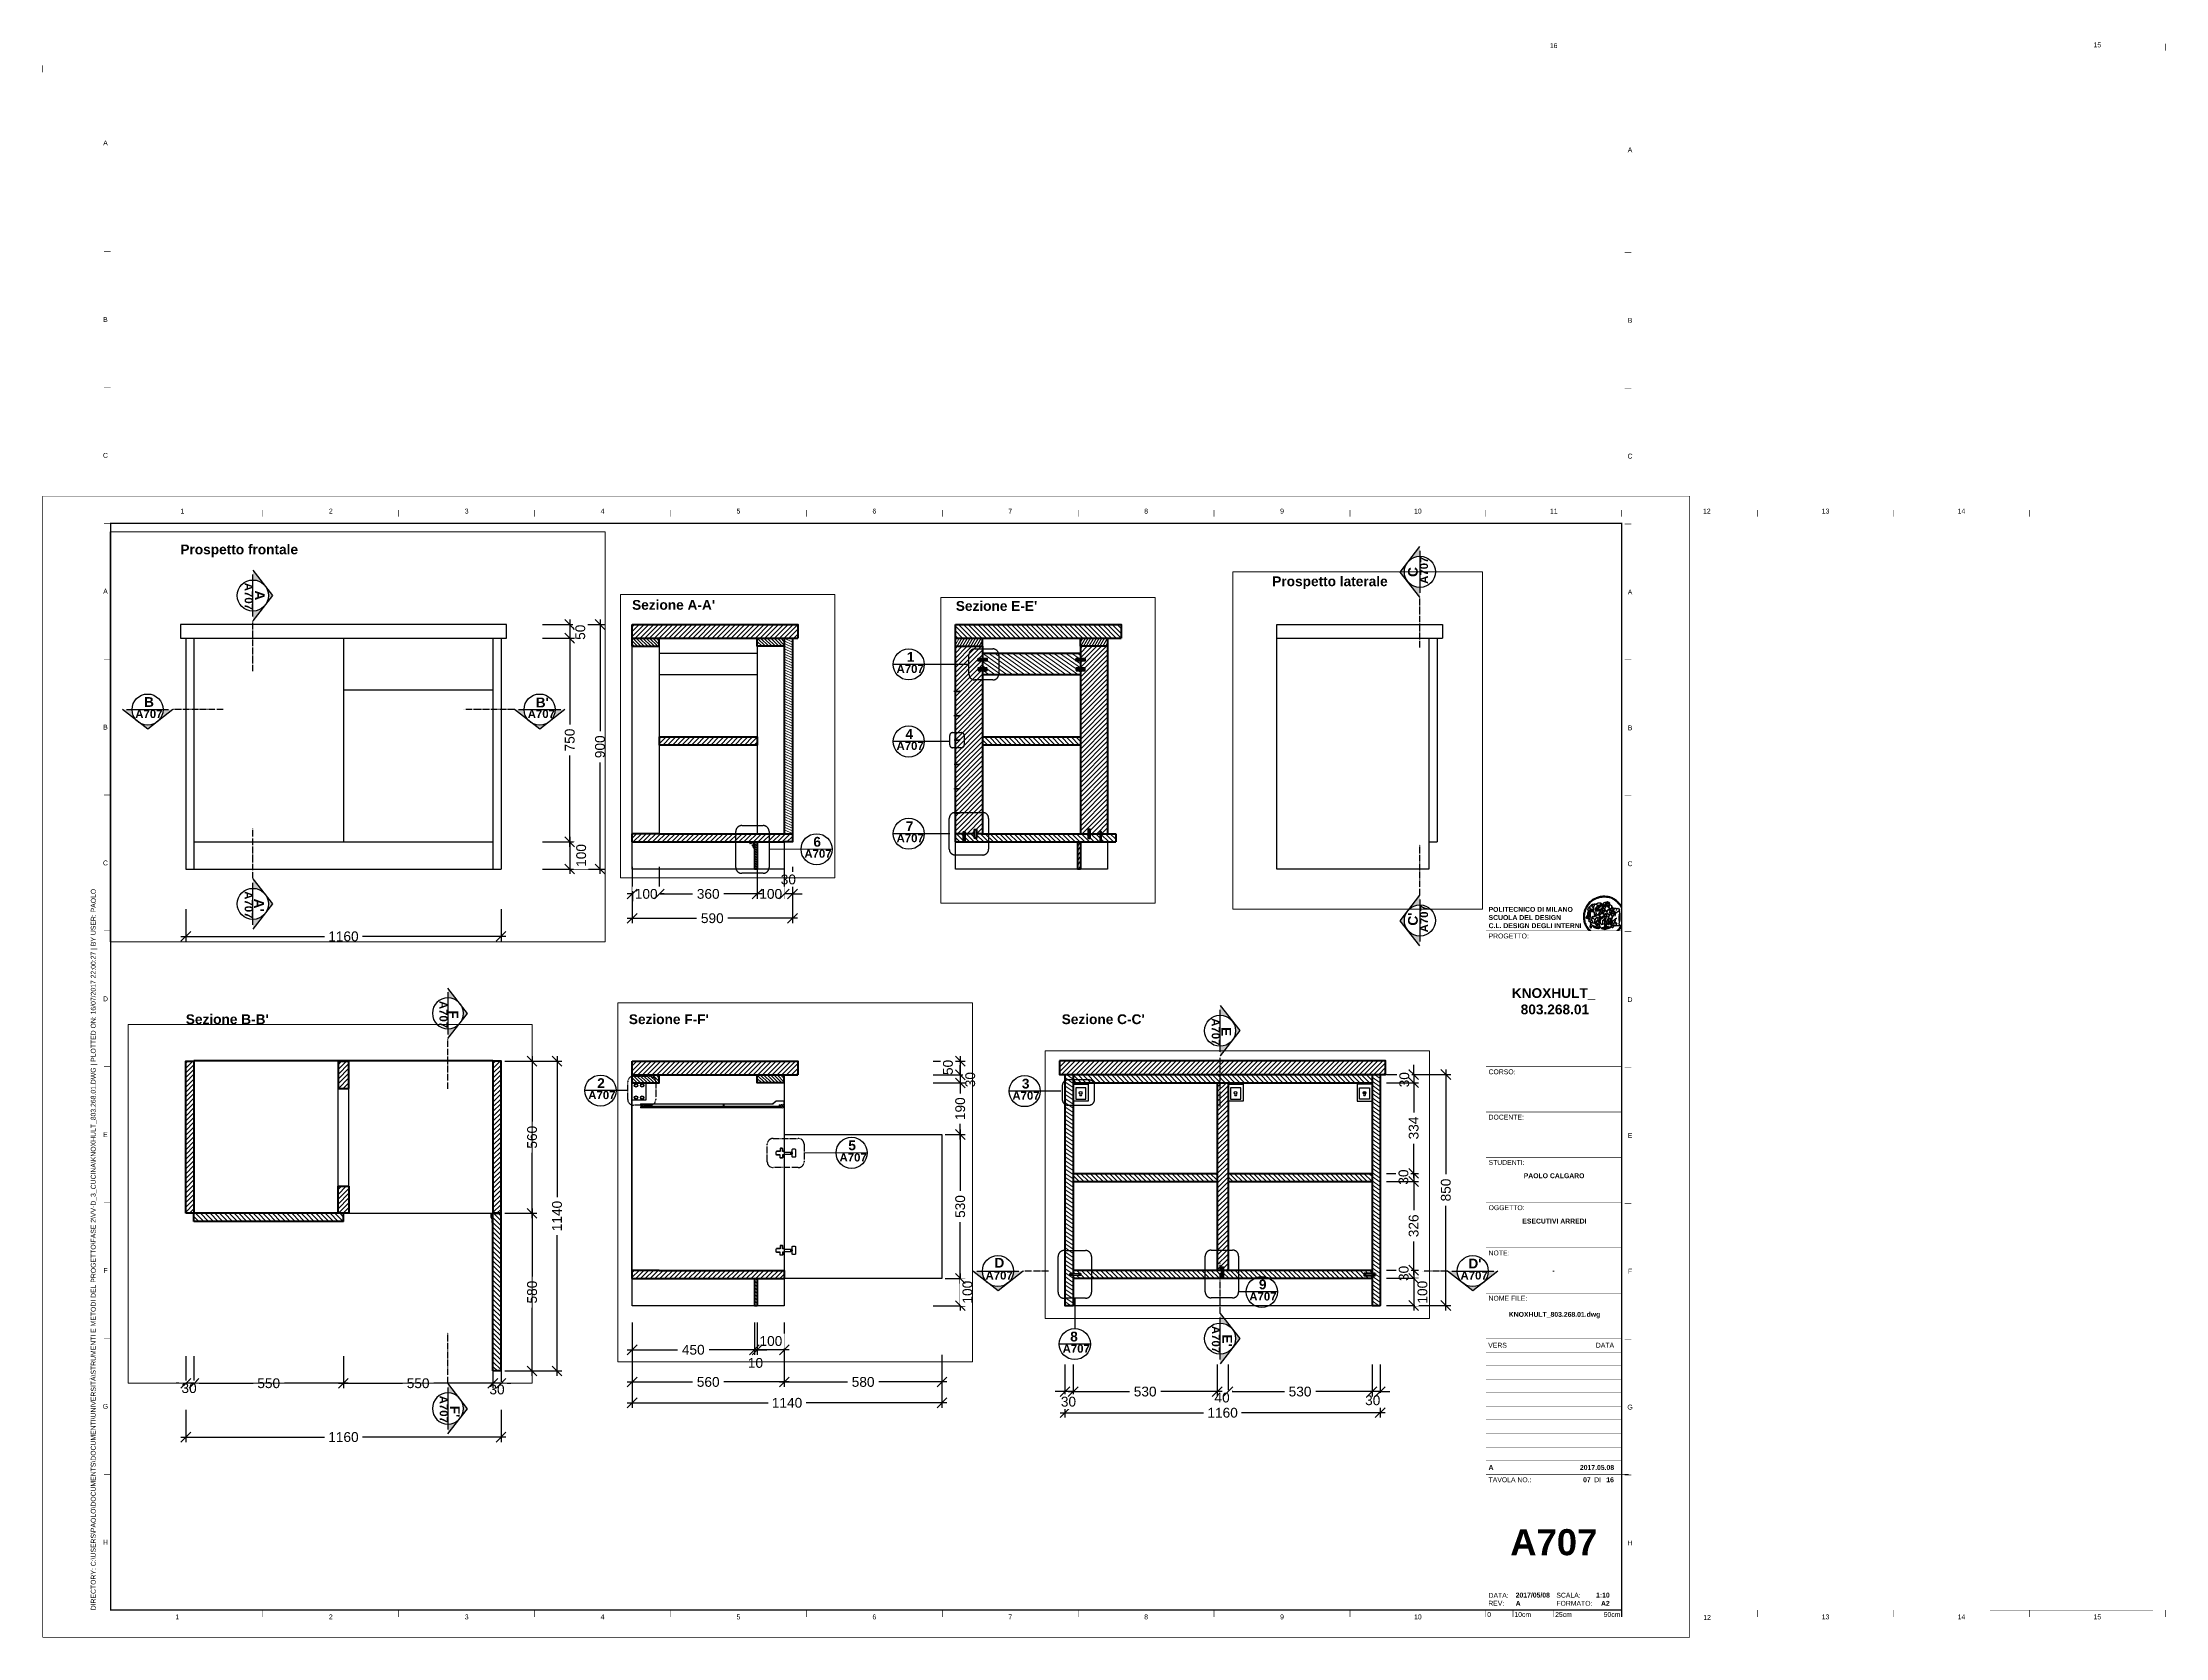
# Paper-space layout 'A000' of a CAD drawing. Header units: millimetres. Extents: x -7 to 774, y -1 to 586.
# The model-space entities are those that its viewports show. They can reach past a viewport. Long polylines and large blocks are cut down to what shows.
import ezdxf
from ezdxf.enums import TextEntityAlignment as Align

# ---------------------------------------------------------------- set-up
doc = ezdxf.new("R2010")
doc.units = ezdxf.units.MM
doc.header["$MEASUREMENT"] = 0
doc.set_wipeout_variables(frame=1)
doc.linetypes.add('ACAD_ISO04W100', pattern=[30, 24, -3, 0, -3])
doc.layers.get('0').update_dxf_attribs({"lineweight": 30})
doc.layers.get('DEFPOINTS').update_dxf_attribs({"color": 210})
doc.layers.add('campiture sezione', color=2, linetype='Continuous', lineweight=13)
doc.layers.add('linee sezionate', color=1, linetype='Continuous', lineweight=40)
for name, color, linetype in [('G-ANNO-LOGO', 3, 'Continuous'), ('G-ANNO-TEXT', 3, 'Continuous'), ('G-ANNO-TTLB', 8, 'Continuous'), ('linee sezione', 3, 'ACAD_ISO04W100'), ('simboli', 7, 'Continuous'), ('Viti', 8, 'Continuous')]:
    doc.layers.add(name, color=color, linetype=linetype)
doc.layers.add('G-ANNO-NPLT', color=210, linetype='Continuous', plot=False)
doc.styles.add('ARIAL', font='arial.ttf')
doc.styles.add('ARIAL-BOLD', font='')
doc.styles.add('E-ARIAL', font='arial.ttf')
doc.styles.get('ARIAL-BOLD').set_extended_font_data('Arial', bold=True)
doc.dimstyles.new('TICK_36', dxfattribs={"dimtxt": 3.6, "dimasz": 3.6, "dimexe": 1.8, "dimexo": 1.2, "dimgap": 1.8, "dimtad": 0, "dimdec": 0, "dimzin": 0, "dimdsep": 46, "dimtxsty": 'ARIAL', "dimblk": 'OBLIQUE', "dimcen": 1.8, "dimdle": 1.8, "dimclrd": 3, "dimclre": 250, "dimadec": 0, "dimazin": 0, "dimtfac": 1, "dimtdec": 0, "dimtmove": 1, "dimatfit": 3, "dimldrblk": 'OPEN90', "dimfxl": 10, "dimfxlon": 1, "dimtfill": 1, "dimtolj": 1, "dimtzin": 0, "dimarcsym": 0})
pattern_1 = [(45, (7301.5, 365.349), (-8.838835, 8.838835), [])]
pattern_2 = [(135, (7301.5, 365.349), (-8.838835, -8.838835), [])]
pattern_3 = [(145, (7301.5, 365.349), (-7.169705, -10.2394), [])]
pattern_4 = [(135, (7301.501, 365.3485), (-6.187184, -6.187184), [])]

psp = doc.layouts.new('A000')

# ---------------------------------------------------------------- texts
at = {"ltscale": 0.2, "char_height": 3.6, "attachment_point": 1, "style": 'ARIAL-BOLD'}
for s, insert in [('\\pi4.92856;1', (306.22, 361.86)), ('\\pi4.42515;4', (306.22, 333.51)), ('\\pi4.53934;7', (306.22, 299.55)), ('6', (276.74, 293.82)), ('2', (197.22, 205)), ('\\pi4.52338;3', (348.93, 204.82)), ('5', (289.6, 182.1)), ('\\pi4.51724;9', (436.17, 130.91)), ('\\pi4.53565;8', (366.7, 111.73))]:
    psp.add_mtext_dynamic_manual_height_columns(s, width=11.4386, gutter_width=18, heights=[0], dxfattribs=dict(at, insert=insert))
at = {"layer": 'G-ANNO-TEXT', "char_height": 3.6, "style": 'ARIAL-BOLD'}
for s, insert, attachment_point, rotation in [('C', (495.53, 389.49), 1, 90), ('A', (74.88, 384.53), 1, 270), ("A'", (74.57, 271.1), 1, 270), ("C'", (495.53, 261.17), 1, 90), ('F', (142.48, 230), 7, 270), ('E', (430.44, 223.81), 1, 270), ('D', (343.36, 138.88), 1, 0.02307), ("E'", (430.81, 110.68), 1, 270), ("F'", (143.04, 84.48), 7, 270)]:
    psp.add_mtext_dynamic_manual_height_columns(s, width=9.9689, gutter_width=18, heights=[0], dxfattribs=dict(at, insert=insert, attachment_point=attachment_point, rotation=rotation))
at = {"layer": 'G-ANNO-TEXT', "ltscale": 0.2, "char_height": 3, "attachment_point": 1, "style": 'ARIAL-BOLD'}
for insert, rotation in [((499.91, 386.95), 90), ((70.5, 387.35), 270), ((499.91, 258.69), 90), ((142.16, 233.47), 270), ((426.32, 227.1), 270)]:
    psp.add_mtext_dynamic_manual_height_columns('A707', width=16.8711, gutter_width=18, heights=[0], dxfattribs=dict(at, insert=insert, rotation=rotation))
for insert in [(307.34, 357.16), (27.23, 340.58), (307.32, 328.84), (307.35, 294.87), (193.91, 200.31), (349.97, 200.12), (286.36, 177.36), (340.08, 133.92)]:
    psp.add_mtext_dynamic_manual_height_columns('A707', width=16.8711, gutter_width=18, heights=[0], dxfattribs=dict(at, insert=insert))
at = {"layer": 'G-ANNO-TEXT', "char_height": 3.6, "attachment_point": 1, "style": 'ARIAL-BOLD'}
for s, insert in [('B', (30.48, 345.26)), ("B'", (174.59, 345.1))]:
    psp.add_mtext_dynamic_manual_height_columns(s, width=9.9689, gutter_width=18, heights=[0], dxfattribs=dict(at, insert=insert))
at = {"layer": 'G-ANNO-TTLB', "char_height": 3.6, "attachment_point": 1, "style": 'ARIAL-BOLD'}
for s, width, heights, insert in [('Prospetto frontale', 48.4447, [9.06], (43.83, 401.43)), ('Prospetto laterale', 48.4447, [9.06], (445.58, 389.7)), ("Sezione A-A'", 39.2062, [0], (210.04, 381.02)), ("Sezione E-E'", 39.2062, [0], (329.15, 380.62)), ("Sezione B-B'", 39.2062, [0], (45.83, 228.52)), ("Sezione F-F'", 39.2062, [0], (208.85, 228.52)), ("Sezione C-C'", 39.2062, [0], (368.11, 228.52))]:
    psp.add_mtext_dynamic_manual_height_columns(s, width=width, gutter_width=2.5, heights=heights, dxfattribs=dict(at, insert=insert))

msp = doc.modelspace()

# ---------------------------------------------------------------- blocks, each defined once
blk = doc.blocks.new('A1_GRID_LAYOUT')
at = {"layer": 'G-ANNO-NPLT', "const_width": 0.18}
for points in [[(606, 420), (0, 420)], [(0, 0), (0, 420)], [(606, 0), (606, 420)], [(606, 0), (0, 0)]]:
    blk.add_lwpolyline(points, dxfattribs=at)
at = {"layer": 'G-ANNO-TTLB', "const_width": 0.18, "flags": 128}
for points in [[(781, 586.5), (781, 584)], [(0, 578.5), (0, 576)], [(25, 510), (22.5, 510)], [(584.56, 509.72), (582.06, 509.72)], [(25, 460), (22.5, 460)], [(584.56, 459.72), (582.06, 459.72)], [(81, 414.92), (81, 412.42)], [(131, 414.92), (131, 412.42)], [(181, 414.92), (181, 412.42)], [(231, 414.92), (231, 412.42)], [(281, 414.92), (281, 412.42)], [(331, 414.92), (331, 412.42)], [(381, 414.92), (381, 412.42)], [(431, 414.92), (431, 412.42)], [(481, 414.92), (481, 412.42)], [(531, 414.92), (531, 412.42)], [(581, 414.92), (581, 412.42)], [(631, 414.92), (631, 412.42)], [(681, 414.92), (681, 412.42)], [(731, 414.92), (731, 412.42)], [(25, 410), (22.5, 410)], [(584.56, 409.72), (582.06, 409.72)], [(25, 360), (22.5, 360)], [(584.56, 359.72), (582.06, 359.72)], [(25, 310), (22.5, 310)], [(584.56, 309.72), (582.06, 309.72)], [(25, 260), (22.5, 260)], [(584.56, 259.72), (582.06, 259.72)], [(25, 210), (22.5, 210)], [(584.56, 209.72), (582.06, 209.72)], [(25, 160), (22.5, 160)], [(584.56, 159.72), (582.06, 159.72)], [(25, 110), (22.5, 110)], [(584.56, 109.72), (582.06, 109.72)], [(584.56, 109.72), (582.06, 109.72)], [(25, 60), (22.5, 60)], [(584.56, 59.72), (582.06, 59.72)], [(584.56, 59.72), (582.06, 59.72)], [(81, 10), (81, 7.5)], [(131, 10), (131, 7.5)], [(181, 10), (181, 7.5)], [(231, 10), (231, 7.5)], [(281, 10), (281, 7.5)], [(331, 10), (331, 7.5)], [(381, 10), (381, 7.5)], [(431, 10), (431, 7.5)], [(481, 10), (481, 7.5)], [(531, 10), (531, 7.5)], [(581, 10), (581, 7.5)], [(631, 10), (631, 7.5)], [(681, 10), (681, 7.5)], [(731, 10), (731, 7.5)], [(781, 10), (781, 7.5)]]:
    blk.add_lwpolyline(points, dxfattribs=at)
at = {"layer": 'G-ANNO-TTLB', "const_width": 0.5, "flags": 128}
blk.add_lwpolyline([(25, 410), (25, 10), (581, 10), (581, 410)], close=True, dxfattribs=at)
at = {"layer": 'G-ANNO-TTLB', "const_width": 0.18}
blk.add_lwpolyline([(716.5, 10), (776.5, 10)], dxfattribs=at)
at = {"layer": 'G-ANNO-TEXT', "style": 'ARIAL'}
for s, p in [('16', (555.95, 585.8)), ('15', (756, 586.07)), ('A', (23.09, 549.98)), ('A', (584.05, 547.43)), ('B', (23.09, 485)), ('B', (584.05, 484.72)), ('C', (23.09, 435)), ('C', (584.05, 434.72)), ('1', (51.35, 414.49)), ('2', (106, 414.49)), ('3', (156, 414.49)), ('4', (206, 414.49)), ('5', (256, 414.49)), ('6', (306, 414.49)), ('7', (356, 414.49)), ('8', (406, 414.49)), ('9', (456, 414.49)), ('10', (506, 414.49)), ('11', (556, 414.49)), ('12', (612.31, 414.49)), ('13', (656, 414.49)), ('14', (706, 414.49)), ('A', (23.09, 385)), ('A', (584.05, 384.72)), ('B', (23.09, 335)), ('B', (584.05, 334.72)), ('C', (23.09, 285)), ('C', (584.05, 284.72)), ('D', (23.09, 235)), ('D', (584.05, 234.72)), ('E', (23.09, 185)), ('E', (584.05, 184.72)), ('F', (23.09, 135)), ('F', (584.05, 134.72)), ('G', (23.09, 85)), ('G', (584.05, 84.72)), ('H', (23.09, 35)), ('H', (584.05, 34.72)), ('1', (49.49, 7.51)), ('2', (106, 7.51)), ('3', (156, 7.51)), ('4', (206, 7.51)), ('5', (256, 7.51)), ('6', (306, 7.51)), ('7', (356, 7.51)), ('8', (406, 7.51)), ('9', (456, 7.51)), ('10', (506, 7.51)), ('12', (612.42, 7.33)), ('13', (656, 7.51)), ('14', (706, 7.51)), ('15', (756, 7.51))]:
    blk.add_text(s, height=1.8, dxfattribs=at).set_placement(p, align=Align.MIDDLE_CENTER)
at = {"layer": 'G-ANNO-TEXT', "insert": (17.7, 9.95), "char_height": 1.8, "attachment_point": 1, "rotation": 90, "style": 'ARIAL'}
blk.add_mtext_dynamic_manual_height_columns('DIRECTORY: C:\\\\USERS\\\\PAOLO\\\\DOCUMENTS\\\\DOCUMENTI\\\\UNIVERSITÀ\\\\STRUMENTI E METODI DEL PROGETTO\\\\FASE 2\\\\VV-D_3_CUCINA\\\\KNOXHULT_803.268.01.DWG | PLOTTED ON: 16/07/2017 22:00:27 | BY USER: PAOLO', width=412.209, gutter_width=9, heights=[0], dxfattribs=at)
blk = doc.blocks.new('logoPolimi')
for p, q in [((-2.37, 0.12), (-2.16, 0.11)), ((-2.37, 0.01), (-2.16, 0.01)), ((-2.36, 0.23), (-2.15, 0.21)), ((-2.35, 0.34), (-2.14, 0.31)), ((-2.33, 0.45), (-2.12, 0.41)), ((-2.3, 0.55), (-2.1, 0.51)), ((-2.28, 0.66), (-2.07, 0.6)), ((-2.24, 0.77), (-2.04, 0.7)), ((-2.2, 0.87), (-2.01, 0.79)), ((-2.16, 0.97), (-1.97, 0.89)), ((-2.11, 1.07), (-1.93, 0.98)), ((-2.06, 1.17), (-1.88, 1.07)), ((-2.01, 1.26), (-1.83, 1.15)), ((-1.94, 1.36), (-1.77, 1.24)), ((-1.88, 1.45), (-1.71, 1.32)), ((-1.84, 0.03), (-1.82, 0.35)), ((-1.81, 1.53), (-1.65, 1.4)), ((-1.74, 1.61), (-1.58, 1.47)), ((-1.73, 0.59), (-1.73, 0.59)), ((-1.73, 0.59), (-1.73, 0.59)), ((-1.66, 1.69), (-1.51, 1.54)), ((-1.65, 0.57), (-1.65, 0.57)), ((-1.59, 1.12), (-1.59, 1.12)), ((-1.58, 1.77), (-1.44, 1.61)), ((-1.51, 0.55), (-1.51, 0.55)), ((-1.51, 0.55), (-1.51, 0.55)), ((-1.49, 1.84), (-1.36, 1.68)), ((-1.41, 1.91), (-1.28, 1.74)), ((-1.32, 1.97), (-1.2, 1.8)), ((-1.31, 0.79), (-1.21, 0.75)), ((-1.21, 0.75), (-1.31, 0.79)), ((-1.21, 0.75), (-1.31, 0.79)), ((-1.22, 2.03), (-1.11, 1.85)), ((-1.21, 0.75), (-1.21, 0.75)), ((-1.21, 0.75), (-1.21, 0.75)), ((-1.19, 0.76), (-1.19, 0.76)), ((-1.19, 0.76), (-1.19, 0.76)), ((-1.17, 0.99), (-1.18, 0.99)), ((-1.18, 0.99), (-1.17, 0.99)), ((-1.16, 0.57), (-1.16, 0.57)), ((-1.16, 0.57), (-1.16, 0.57)), ((-1.13, 2.09), (-1.03, 1.9)), ((-1.1, 0.01), (-0.99, 0.06)), ((-0.99, 0.06), (-1.1, 0.01)), ((-0.99, 0.06), (-1.1, 0.01)), ((-1.03, 2.14), (-0.94, 1.95)), ((-0.99, 0.06), (-0.99, 0.06)), ((-0.99, 0.06), (-0.99, 0.06)), ((-0.97, 0.79), (-0.98, 0.79)), ((-0.89, 0.84), (-0.97, 0.79)), ((-0.97, 0.79), (-0.89, 0.84)), ((-0.96, 1.41), (-0.96, 1.41)), ((-0.96, 1.41), (-0.96, 1.41)), ((-0.93, 2.18), (-0.84, 1.99)), ((-0.89, 0.84), (-0.82, 0.87)), ((-0.82, 0.87), (-0.89, 0.84)), ((-0.89, 0.84), (-0.82, 0.87)), ((-0.88, 0.83), (-0.89, 0.84)), ((-0.85, 1.39), (-0.85, 1.39)), ((-0.85, 1.39), (-0.85, 1.39)), ((-0.84, 0.14), (-0.84, 0.14)), ((-0.83, 2.22), (-0.75, 2.03)), ((-0.77, 1.08), (-0.78, 1.08)), ((-0.78, 1.08), (-0.77, 1.08)), ((-0.61, 1.12), (-0.77, 1.08)), ((-0.77, 1.08), (-0.61, 1.12)), ((-0.77, 1.08), (-0.61, 1.12)), ((-0.75, 1.3), (-0.76, 1.29)), ((-0.76, 1.29), (-0.75, 1.3)), ((-0.72, 2.26), (-0.66, 2.06)), ((-0.65, 0.99), (-0.7, 0.96)), ((-0.69, 0.18), (-0.68, 0.18)), ((-0.66, 0.93), (-0.66, 0.93)), ((-0.66, 0.93), (-0.64, 0.93)), ((-0.66, 0.93), (-0.66, 0.93)), ((-0.66, 0.93), (-0.66, 0.93)), ((-0.63, 1.01), (-0.63, 1.01)), ((-0.63, 1.01), (-0.62, 1.01)), ((-0.63, 0.66), (-0.63, 0.66)), ((-0.61, 2.29), (-0.56, 2.09)), ((-0.6, 1.12), (-0.61, 1.12)), ((-0.61, 1.12), (-0.6, 1.12)), ((-0.61, 1.12), (-0.6, 1.12)), ((-0.61, 0.86), (-0.57, 0.85)), ((-0.57, 0.85), (-0.61, 0.86)), ((-0.61, 0.86), (-0.57, 0.85)), ((-0.53, 1.08), (-0.6, 1.12)), ((-0.6, 1.12), (-0.6, 1.11)), ((-0.6, 1.12), (-0.53, 1.08)), ((-0.57, 0.8), (-0.59, 0.8)), ((-0.57, 0.85), (-0.53, 0.84)), ((-0.57, 0.85), (-0.57, 0.85)), ((-0.57, 0.85), (-0.57, 0.85)), ((-0.57, 0.85), (-0.53, 0.84)), ((-0.56, 0.29), (-0.49, 0.48)), ((-0.56, 0.14), (-0.56, 0.29)), ((-0.5, 0.11), (-0.56, 0.14)), ((-0.53, 0.84), (-0.51, 0.84)), ((-0.53, 0.84), (-0.51, 0.84)), ((-0.53, 0.84), (-0.53, 0.84)), ((-0.51, 2.32), (-0.46, 2.11)), ((-0.51, 0.11), (-0.51, 0.11)), ((-0.51, 0.11), (-0.51, 0.11)), ((-0.34, 0.33), (-0.5, 0.11)), ((-0.49, 0.48), (-0.41, 0.55)), ((-0.42, 0.8), (-0.47, 0.79)), ((-0.42, 0.8), (-0.47, 0.79)), ((-0.47, 0.79), (-0.45, 0.76)), ((-0.47, 0.79), (-0.45, 0.76)), ((-0.45, 1.14), (-0.42, 1.11)), ((-0.42, 1.26), (-0.36, 1.22)), ((-0.41, 0.55), (-0.34, 0.49)), ((-0.4, 2.34), (-0.36, 2.13)), ((-0.4, 1.37), (-0.38, 1.38)), ((-0.39, 1.37), (-0.4, 1.37)), ((-0.35, 1.33), (-0.4, 1.37)), ((-0.39, 1.24), (-0.4, 1.23)), ((-0.38, 1.14), (-0.38, 1.14)), ((-0.34, 0.49), (-0.09, 0.48)), ((-0.16, 0.32), (-0.34, 0.33)), ((-0.14, 0.32), (-0.31, 0.34)), ((-0.29, 2.35), (-0.26, 2.14)), ((-0.28, 1.3), (-0.29, 1.3)), ((-0.28, 1.3), (-0.28, 1.3)), ((-0.18, 2.36), (-0.16, 2.15)), ((-0.16, 1.24), (-0.16, 1.25)), ((-0.16, 1.25), (-0.16, 1.25)), ((-0.16, 0.49), (-0.14, 0.64)), ((-0.06, 0.27), (-0.16, 0.32)), ((-0.1, 0.88), (-0.09, 0.87)), ((-0.08, 1.37), (-0.08, 1.38)), ((-0.08, 1.23), (-0.05, 1.21)), ((-0.05, 1.21), (-0.08, 1.23)), ((-0.08, 1.23), (-0.05, 1.21)), ((-0.07, 2.37), (-0.06, 2.16)), ((-0.03, 0.26), (-0.06, 0.27)), ((-0.05, 1.21), (-0.04, 1.21)), ((-0.04, 1.21), (-0.05, 1.21)), ((-0.04, 1.21), (-0.04, 1.21)), ((-0.04, 1.21), (-0.04, 1.21)), ((-0.04, 0.48), (-0.03, 0.26)), ((0.03, 1.15), (0.03, 1.15)), ((0.03, 0.66), (0.03, 0.67)), ((0.04, 2.37), (0.04, 2.16)), ((0.07, 0.58), (0.07, 0.57)), ((0.1, 1.18), (0.1, 1.18)), ((0.1, 0.84), (0.1, 0.84)), ((0.13, 1.32), (0.17, 1.19)), ((0.15, 2.36), (0.14, 2.16)), ((0.14, 0.71), (0.34, 0.65)), ((0.31, 0.56), (0.17, 0.63)), ((0.26, 2.36), (0.24, 2.15)), ((0.27, 1.61), (0.27, 1.61)), ((0.27, 1.61), (0.27, 1.61)), ((0.27, 1.61), (0.27, 1.61)), ((0.29, 1.29), (0.29, 1.29)), ((0.29, 1.29), (0.29, 1.29)), ((0.29, 1.29), (0.29, 1.29)), ((0.29, 1.29), (0.29, 1.29)), ((0.33, 0.49), (0.34, 0.49)), ((0.33, 0.03), (0.35, 0.03)), ((0.33, 0.03), (0.35, 0.03)), ((0.37, 2.34), (0.34, 2.13)), ((0.34, 0.65), (0.34, 0.64)), ((0.35, 0.03), (0.57, 0.06)), ((0.35, 0.03), (0.57, 0.06)), ((0.35, 0.03), (0.35, 0.03)), ((0.35, 0.03), (0.35, 0.03)), ((0.38, 1.36), (0.37, 1.35)), ((0.38, 0.34), (0.37, 0.34)), ((0.38, 0.34), (0.38, 0.34)), ((0.43, 0.67), (0.39, 0.64)), ((0.48, 2.32), (0.44, 2.12)), ((0.49, 1.05), (0.51, 1.13)), ((0.51, 1.13), (0.49, 1.05)), ((0.49, 1.05), (0.51, 1.13)), ((0.51, 1.31), (0.5, 1.29)), ((0.51, 1.13), (0.52, 1.23)), ((0.52, 1.23), (0.51, 1.23)), ((0.51, 1.23), (0.52, 1.23)), ((0.52, 1.23), (0.51, 1.13)), ((0.51, 1.13), (0.52, 1.23)), ((0.52, 1.24), (0.6, 1.37)), ((0.52, 1.23), (0.6, 1.36)), ((0.6, 1.36), (0.52, 1.23)), ((0.52, 1.23), (0.52, 1.23)), ((0.52, 1.23), (0.52, 1.24)), ((0.52, 1.23), (0.52, 1.23)), ((0.55, 1.07), (0.53, 1.06)), ((0.53, 1.04), (0.53, 1.06)), ((0.53, 1.05), (0.53, 1.04)), ((0.59, 2.3), (0.54, 2.09)), ((0.54, 0.3), (0.63, 0.32)), ((0.54, -0.08), (0.61, 0.06)), ((0.61, 0.06), (0.54, -0.08)), ((0.54, -0.08), (0.61, 0.06)), ((0.56, 0.19), (0.59, 0.21)), ((0.57, 1.07), (0.57, 1.07)), ((0.57, 1.07), (0.57, 1.07)), ((0.57, 1.07), (0.57, 1.07)), ((0.57, 1.07), (0.57, 1.07)), ((0.57, 1.07), (0.57, 1.07)), ((0.57, 1.07), (0.57, 1.07)), ((0.57, 1.07), (0.57, 1.07)), ((0.58, 0.3), (0.59, 0.29)), ((0.59, 0.78), (0.59, 0.79)), ((0.59, 0.79), (0.59, 0.79)), ((0.59, 0.79), (0.59, 0.79)), ((0.59, 0.79), (0.59, 0.78)), ((0.61, 0.06), (0.6, 0.07)), ((0.6, 0.07), (0.61, 0.06)), ((0.61, 0.06), (0.61, 0.07)), ((0.62, 0.21), (0.65, 0.22)), ((0.69, 2.27), (0.63, 2.07)), ((0.64, 1.37), (0.65, 1.37)), ((0.69, 0.86), (0.68, 0.86)), ((0.68, 0.86), (0.69, 0.86)), ((0.68, 0.76), (0.68, 0.76)), ((0.8, 2.23), (0.73, 2.03)), ((0.76, 0.26), (0.76, 0.26)), ((0.9, 2.19), (0.82, 2)), ((0.82, 0.35), (0.84, 0.36)), ((0.82, 0.35), (0.82, 0.35)), ((0.84, 0.36), (0.84, 0.37)), ((0.85, 0.34), (1.05, 0.35)), ((1, 2.15), (0.91, 1.96)), ((0.93, 1.05), (0.93, 1.05)), ((0.93, 1.05), (0.93, 1.05)), ((0.93, 1.05), (0.93, 1.04)), ((0.93, 1.05), (0.93, 1.05)), ((0.97, 0.66), (0.96, 0.66)), ((1.01, 0.97), (0.98, 0.96)), ((1.1, 2.1), (1, 1.91)), ((1.2, 2.04), (1.09, 1.86)), ((1.17, 0.96), (1.17, 0.95)), ((1.17, 0.95), (1.17, 0.95)), ((1.29, 1.99), (1.18, 1.81)), ((1.38, 1.92), (1.26, 1.75)), ((1.34, 0.37), (1.26, 0.04)), ((1.27, 0.37), (1.27, 0.38)), ((1.28, 0.95), (1.28, 0.95)), ((1.47, 1.86), (1.34, 1.69)), ((1.37, 0.73), (1.46, 0.81)), ((1.41, 0.4), (1.41, 0.41)), ((1.56, 1.79), (1.42, 1.63)), ((1.64, 1.71), (1.49, 1.56)), ((1.49, 0.9), (1.57, 0.92)), ((1.72, 1.63), (1.56, 1.49)), ((1.67, 0.6), (1.57, 0.53)), ((1.79, 1.55), (1.63, 1.41)), ((1.86, 1.47), (1.7, 1.34)), ((1.93, 1.38), (1.76, 1.26)), ((1.99, 1.29), (1.81, 1.17)), ((2.05, 1.19), (1.87, 1.09)), ((2.1, 1.1), (1.92, 1)), ((2.15, 1), (1.96, 0.91)), ((2.19, 0.9), (2, 0.82)), ((2.23, 0.79), (2.04, 0.72)), ((2.27, 0.69), (2.07, 0.63)), ((2.3, 0.58), (2.09, 0.53)), ((2.32, 0.47), (2.12, 0.43)), ((2.34, 0.37), (2.13, 0.33)), ((2.36, 0.26), (2.15, 0.23)), ((2.37, 0.15), (2.16, 0.13)), ((2.37, 0.04), (2.16, 0.03)), ((-2.37, -0.1), (-2.16, -0.09)), ((-2.36, -0.21), (-2.15, -0.19)), ((-2.35, -0.32), (-2.14, -0.29)), ((-2.33, -0.43), (-2.12, -0.39)), ((-2.31, -0.54), (-2.1, -0.49)), ((-2.28, -0.65), (-2.08, -0.59)), ((-2.25, -0.75), (-2.05, -0.69)), ((-2.21, -0.86), (-2.02, -0.78)), ((-2.17, -0.96), (-1.98, -0.87)), ((-2.12, -1.06), (-1.93, -0.96)), ((-2.07, -1.16), (-1.89, -1.05)), ((-2.04, -0.15), (-1.97, -0.2)), ((-2.01, -1.25), (-1.84, -1.14)), ((-1.95, -1.34), (-1.78, -1.22)), ((-1.89, -1.43), (-1.72, -1.31)), ((-1.82, -1.52), (-1.66, -1.38)), ((-1.75, -1.6), (-1.59, -1.46)), ((-1.67, -1.68), (-1.52, -1.53)), ((-1.58, -0.12), (-1.6, -0.18)), ((-1.6, -0.18), (-1.58, -0.28)), ((-1.57, -0.54), (-1.59, -0.54)), ((-1.59, -0.54), (-1.59, -0.54)), ((-1.59, -1.76), (-1.45, -1.6)), ((-1.56, -0.32), (-1.56, -0.31)), ((-1.56, -0.31), (-1.56, -0.31)), ((-1.53, -0.65), (-1.53, -0.65)), ((-1.53, -0.65), (-1.53, -0.65)), ((-1.51, -1.83), (-1.37, -1.67)), ((-1.48, -0.86), (-1.48, -0.85)), ((-1.42, -0.37), (-1.42, -0.37)), ((-1.42, -1.9), (-1.29, -1.73)), ((-1.38, -0.46), (-1.38, -0.46)), ((-1.33, -1.96), (-1.21, -1.79)), ((-1.31, -0.24), (-1.31, -0.23)), ((-1.31, -0.23), (-1.31, -0.24)), ((-1.24, -2.02), (-1.13, -1.84)), ((-1.23, -0.19), (-1.23, -0.19)), ((-1.23, -0.19), (-1.23, -0.19)), ((-1.23, -0.19), (-1.23, -0.19)), ((-1.23, -0.19), (-1.23, -0.19)), ((-1.14, -2.08), (-1.04, -1.89)), ((-1.04, -2.13), (-0.95, -1.94)), ((-1.01, -0.39), (-1.02, -0.39)), ((-1.02, -0.39), (-1.01, -0.39)), ((-1.02, -0.7), (-1.02, -0.7)), ((-1.02, -0.7), (-1.02, -0.7)), ((-1.02, -0.7), (-1.02, -0.7)), ((-0.94, -2.18), (-0.86, -1.98)), ((-0.84, -2.22), (-0.77, -2.02)), ((-0.79, -0.51), (-0.83, -0.58)), ((-0.83, -0.58), (-0.79, -0.51)), ((-0.83, -0.58), (-0.79, -0.51)), ((-0.78, -1.05), (-0.83, -0.94)), ((-0.83, -0.94), (-0.78, -1.05)), ((-0.83, -0.94), (-0.83, -0.94)), ((-0.83, -0.94), (-0.78, -1.05)), ((-0.82, -1.23), (-0.82, -1.23)), ((-0.82, -1.23), (-0.77, -1.23)), ((-0.77, -1.23), (-0.82, -1.23)), ((-0.82, -1.23), (-0.82, -1.23)), ((-0.77, -1.23), (-0.82, -1.23)), ((-0.75, -0.96), (-0.8, -0.89)), ((-0.8, -0.89), (-0.79, -0.92)), ((-0.79, -0.92), (-0.8, -0.89)), ((-0.8, -0.89), (-0.75, -0.96)), ((-0.79, -0.92), (-0.8, -0.89)), ((-0.8, -0.89), (-0.8, -0.89)), ((-0.8, -0.89), (-0.75, -0.96)), ((-0.79, -0.92), (-0.78, -0.95)), ((-0.78, -0.95), (-0.79, -0.92)), ((-0.78, -0.95), (-0.79, -0.92)), ((-0.77, -0.49), (-0.78, -0.48)), ((-0.78, -0.48), (-0.77, -0.49)), ((-0.78, -0.95), (-0.76, -1)), ((-0.76, -1), (-0.78, -0.95)), ((-0.76, -1), (-0.78, -0.95)), ((-0.71, -0.89), (-0.75, -0.87)), ((-0.75, -0.87), (-0.71, -0.89)), ((-0.75, -0.87), (-0.71, -0.89)), ((-0.72, -1.01), (-0.75, -0.96)), ((-0.75, -0.96), (-0.72, -1.01)), ((-0.75, -0.96), (-0.72, -1.01)), ((-0.74, -2.25), (-0.67, -2.05)), ((-0.64, -0.93), (-0.71, -0.89)), ((-0.71, -0.89), (-0.64, -0.93)), ((-0.71, -0.89), (-0.64, -0.93)), ((-0.66, -0.53), (-0.66, -0.53)), ((-0.66, -0.53), (-0.66, -0.53)), ((-0.66, -0.53), (-0.66, -0.53)), ((-0.63, -2.29), (-0.57, -2.08)), ((-0.52, -2.31), (-0.48, -2.11)), ((-0.39, -0.81), (-0.51, -0.69)), ((-0.51, -1.04), (-0.5, -1.04)), ((-0.48, -0.42), (-0.48, -0.42)), ((-0.48, -0.42), (-0.48, -0.42)), ((-0.48, -0.42), (-0.48, -0.42)), ((-0.42, -2.33), (-0.38, -2.13)), ((-0.41, -0.51), (-0.41, -0.51)), ((-0.38, -0.05), (-0.39, -0.12)), ((-0.39, -0.12), (-0.37, -0.1)), ((-0.35, -0.14), (-0.37, -0.08)), ((-0.37, -0.09), (-0.37, -0.09)), ((-0.33, -0.12), (-0.35, -0.14)), ((-0.32, -0.14), (-0.35, -0.14)), ((-0.35, -0.18), (-0.34, -0.22)), ((-0.34, -0.08), (-0.29, -0.16)), ((-0.34, -0.22), (-0.34, -0.22)), ((-0.27, -0.17), (-0.32, -0.14)), ((-0.31, -2.35), (-0.28, -2.14)), ((-0.25, -0.91), (-0.26, -0.9)), ((-0.26, -1.29), (0.1, -1.2)), ((0.1, -1.2), (-0.26, -1.29)), ((0.08, -1.4), (-0.26, -1.29)), ((-0.26, -1.29), (0.08, -1.4)), ((-0.26, -1.38), (-0.26, -1.29)), ((-0.26, -1.29), (-0.26, -1.29)), ((-0.26, -1.29), (-0.26, -1.38)), ((-0.26, -1.29), (0.08, -1.4)), ((-0.26, -1.29), (-0.26, -1.29)), ((0.08, -1.49), (-0.26, -1.38)), ((-0.26, -1.38), (0.09, -1.49)), ((-0.2, -2.36), (-0.18, -2.15)), ((-0.14, -0.15), (-0.16, -0.13)), ((-0.11, -0.04), (-0.12, -0.05)), ((-0.09, -2.37), (-0.08, -2.16)), ((-0.04, -0.41), (-0.01, -0.44)), ((-0.01, -0.44), (-0.04, -0.41)), ((-0.04, -0.41), (-0.01, -0.44)), ((0.03, -2.37), (0.02, -2.16)), ((0.07, -0.84), (0.07, -0.84)), ((0.07, -0.84), (0.07, -0.84)), ((0.1, -1.2), (0.08, -1.32)), ((0.08, -1.32), (0.13, -1.2)), ((0.08, -1.4), (0.72, -1.22)), ((0.72, -1.22), (0.08, -1.4)), ((0.08, -1.4), (0.72, -1.22)), ((0.72, -1.31), (0.08, -1.49)), ((0.08, -1.44), (0.08, -1.4)), ((0.08, -1.4), (0.08, -1.44)), ((0.08, -1.4), (0.08, -1.49)), ((0.08, -1.49), (0.08, -1.44)), ((0.08, -1.44), (0.08, -1.44)), ((0.08, -1.44), (0.08, -1.45)), ((0.08, -1.45), (0.08, -1.46)), ((0.08, -1.46), (0.08, -1.49)), ((0.1, -1.01), (0.09, -0.86)), ((0.1, -1.01), (0.09, -0.86)), ((0.09, -1.49), (0.72, -1.31)), ((0.1, -1.2), (0.12, -1.04)), ((0.12, -1.04), (0.1, -1.2)), ((0.13, -1.2), (0.1, -1.2)), ((0.1, -1.2), (0.13, -1.2)), ((0.13, -1.2), (0.1, -1.2)), ((0.1, -1.2), (0.1, -1.2)), ((0.11, -0.44), (0.11, -0.44)), ((0.11, -0.44), (0.11, -0.44)), ((0.12, -0.21), (0.12, -0.21)), ((0.12, -0.21), (0.12, -0.21)), ((0.12, -0.21), (0.12, -0.21)), ((0.12, -0.21), (0.12, -0.21)), ((0.12, -0.21), (0.12, -0.21)), ((0.12, -0.21), (0.12, -0.21)), ((0.12, -0.21), (0.12, -0.21)), ((0.12, -0.21), (0.12, -0.21)), ((0.12, -0.21), (0.12, -0.21)), ((0.12, -0.21), (0.12, -0.21)), ((0.12, -0.21), (0.12, -0.21)), ((0.12, -0.21), (0.12, -0.21)), ((0.12, -0.21), (0.12, -0.21)), ((0.12, -0.56), (0.14, -0.53)), ((0.14, -0.53), (0.12, -0.56)), ((0.12, -0.56), (0.14, -0.53)), ((0.12, -1.04), (0.12, -1.04)), ((0.12, -1.04), (0.12, -1.04)), ((0.12, -1.04), (0.12, -1.04)), ((0.14, -2.37), (0.12, -2.16)), ((0.21, -0.99), (0.13, -1.2)), ((0.13, -1.2), (0.21, -0.99)), ((0.36, -1.14), (0.13, -1.2)), ((0.13, -1.2), (0.26, -1.17)), ((0.14, -0.53), (0.16, -0.49)), ((0.16, -0.49), (0.14, -0.53)), ((0.14, -0.53), (0.16, -0.49)), ((0.16, -0.49), (0.16, -0.49)), ((0.16, -0.49), (0.16, -0.49)), ((0.28, -1.19), (0.21, -0.99)), ((0.21, -0.99), (0.31, -1.27)), ((0.25, -2.36), (0.22, -2.15)), ((0.24, -0.17), (0.24, -0.16)), ((0.24, -0.16), (0.24, -0.17)), ((0.25, -0.84), (0.25, -0.88)), ((0.25, -0.88), (0.25, -0.84)), ((0.25, -0.88), (0.25, -0.84)), ((0.25, -0.88), (0.29, -1.17)), ((0.26, -0.88), (0.25, -0.88)), ((0.31, -1.27), (0.25, -0.88)), ((0.26, -1.17), (0.28, -1.16)), ((0.28, -1.16), (0.36, -1.14)), ((0.29, -1.17), (0.28, -1.19)), ((0.35, -2.34), (0.32, -2.14)), ((0.36, -1.14), (0.72, -1.22)), ((0.72, -1.22), (0.36, -1.14)), ((0.46, -2.32), (0.42, -2.12)), ((0.49, -0.31), (0.49, -0.31)), ((0.49, -0.31), (0.49, -0.31)), ((0.5, -0.27), (0.5, -0.27)), ((0.51, -0.27), (0.51, -0.27)), ((0.57, -2.3), (0.52, -2.1)), ((0.68, -2.27), (0.62, -2.07)), ((0.78, -2.24), (0.71, -2.04)), ((0.72, -0.81), (0.75, -0.89)), ((0.72, -1.22), (0.72, -1.31)), ((0.72, -1.31), (0.72, -1.22)), ((0.74, -0.23), (0.74, -0.23)), ((0.74, -0.23), (0.75, -0.24)), ((0.75, -0.23), (0.75, -0.23)), ((0.89, -2.2), (0.81, -2)), ((0.86, -0.25), (0.82, -0.34)), ((0.87, -0.22), (0.86, -0.23)), ((0.87, -0.22), (0.86, -0.25)), ((0.99, -2.15), (0.9, -1.96)), ((0.96, -0.58), (0.96, -0.57)), ((1.09, -2.11), (0.99, -1.92)), ((1.05, -1.05), (1.04, -1.05)), ((1.19, -2.05), (1.08, -1.87)), ((1.28, -2), (1.17, -1.82)), ((1.37, -1.93), (1.25, -1.76)), ((1.31, -0.27), (1.3, -0.26)), ((1.3, -0.26), (1.3, -0.26)), ((1.3, -0.26), (1.3, -0.26)), ((1.3, -0.26), (1.31, -0.27)), ((1.3, -0.26), (1.3, -0.26)), ((1.46, -1.87), (1.33, -1.7)), ((1.54, -1.8), (1.41, -1.64)), ((1.63, -1.72), (1.48, -1.57)), ((1.71, -1.65), (1.55, -1.5)), ((1.78, -1.57), (1.62, -1.43)), ((1.85, -1.48), (1.69, -1.35)), ((1.92, -1.39), (1.75, -1.27)), ((1.98, -1.3), (1.81, -1.19)), ((2.04, -1.21), (1.86, -1.1)), ((2.09, -1.11), (1.91, -1.01)), ((2.14, -1.01), (1.95, -0.92)), ((2.19, -0.91), (1.99, -0.83)), ((2.23, -0.81), (2.03, -0.74)), ((2.26, -0.7), (2.06, -0.64)), ((2.29, -0.6), (2.09, -0.55)), ((2.32, -0.49), (2.11, -0.45)), ((2.34, -0.38), (2.13, -0.35)), ((2.35, -0.27), (2.15, -0.25)), ((2.37, -0.08), (2.16, -0.07)), ((2.36, -0.16), (2.16, -0.15))]:
    blk.add_line(p, q)
for points in [[(-1.9, 0.12), (-1.94, 0.02), (-2.05, -0.09), (-2.05, -0.09)], [(-1.86, 0.38), (-1.86, 0.38), (-1.87, 0.19), (-1.9, 0.12)], [(-1.76, 0.6), (-1.76, 0.6), (-1.84, 0.57), (-1.86, 0.38)], [(-1.86, -0.04), (-1.84, 0.02), (-1.84, 0.03), (-1.84, 0.03)], [(-1.82, 0.78), (-1.83, 0.8), (-1.85, 0.86), (-1.83, 0.88)], [(-1.82, 0.78), (-1.83, 0.8), (-1.85, 0.86), (-1.83, 0.88)], [(-1.83, 0.88), (-1.81, 0.9), (-1.76, 0.96), (-1.76, 0.96)], [(-1.83, 0.88), (-1.81, 0.9), (-1.76, 0.96), (-1.76, 0.96)], [(-1.76, 0.6), (-1.83, 0.7), (-1.78, 0.74), (-1.78, 0.74)], [(-1.78, 0.74), (-1.79, 0.74), (-1.83, 0.7), (-1.76, 0.6)], [(-1.78, 0.74), (-1.8, 0.76), (-1.81, 0.78), (-1.82, 0.78)], [(-1.78, 0.74), (-1.8, 0.76), (-1.81, 0.78), (-1.82, 0.78)], [(-1.82, 0.35), (-1.81, 0.5), (-1.73, 0.59), (-1.73, 0.59)], [(-1.82, -0.19), (-1.73, -0.07), (-1.75, 0.14), (-1.75, 0.3)], [(-1.75, 0.33), (-1.75, 0.17), (-1.73, -0.05), (-1.8, -0.17)], [(-1.78, 0.74), (-1.75, 0.72), (-1.72, 0.69), (-1.68, 0.7)], [(-1.68, 0.7), (-1.72, 0.69), (-1.75, 0.72), (-1.78, 0.74)], [(-1.68, 0.7), (-1.72, 0.69), (-1.75, 0.72), (-1.78, 0.74)], [(-1.78, 0.74), (-1.78, 0.74), (-1.78, 0.74), (-1.78, 0.74)], [(-1.76, 0.96), (-1.68, 1.1), (-1.59, 1.12), (-1.59, 1.12)], [(-1.76, 0.96), (-1.68, 1.1), (-1.6, 1.12), (-1.6, 1.12)], [(-1.73, 0.59), (-1.74, 0.59), (-1.75, 0.6), (-1.76, 0.6)], [(-1.73, 0.59), (-1.74, 0.59), (-1.75, 0.6), (-1.76, 0.6)], [(-1.75, 0.3), (-1.76, 0.47), (-1.65, 0.57), (-1.65, 0.57)], [(-1.65, 0.57), (-1.65, 0.57), (-1.76, 0.5), (-1.75, 0.33)], [(-1.65, 0.57), (-1.68, 0.58), (-1.7, 0.58), (-1.73, 0.59)], [(-1.65, 0.57), (-1.68, 0.58), (-1.7, 0.58), (-1.73, 0.59)], [(-1.5, 0.71), (-1.53, 0.74), (-1.61, 0.71), (-1.68, 0.7)], [(-1.68, 0.7), (-1.61, 0.71), (-1.53, 0.73), (-1.5, 0.71)], [(-1.5, 0.71), (-1.53, 0.73), (-1.61, 0.71), (-1.68, 0.7)], [(-1.51, 0.55), (-1.56, 0.56), (-1.61, 0.56), (-1.65, 0.57)], [(-1.65, 0.57), (-1.61, 0.56), (-1.56, 0.56), (-1.51, 0.55)], [(-1.51, 0.55), (-1.56, 0.56), (-1.61, 0.56), (-1.65, 0.57)], [(-1.59, 1.12), (-1.6, 1.06), (-1.61, 0.99), (-1.61, 0.97)], [(-1.61, 0.97), (-1.61, 0.99), (-1.6, 1.06), (-1.59, 1.12)], [(-1.61, 0.97), (-1.61, 0.99), (-1.6, 1.06), (-1.59, 1.12)], [(-1.61, 0.97), (-1.61, 0.95), (-1.56, 0.88), (-1.54, 0.87)], [(-1.54, 0.87), (-1.56, 0.88), (-1.61, 0.95), (-1.61, 0.97)], [(-1.54, 0.87), (-1.56, 0.88), (-1.61, 0.96), (-1.61, 0.97)], [(-1.59, 1.12), (-1.59, 1.13), (-1.59, 1.15), (-1.58, 1.16)], [(-1.59, 1.12), (-1.59, 1.13), (-1.59, 1.15), (-1.58, 1.16)], [(-1.58, 1.16), (-1.57, 1.21), (-1.52, 1.23), (-1.49, 1.25)], [(-1.58, 1.16), (-1.57, 1.21), (-1.52, 1.23), (-1.49, 1.25)], [(-1.58, 0.36), (-1.58, 0.48), (-1.51, 0.55), (-1.51, 0.55)], [(-1.51, 0.55), (-1.51, 0.55), (-1.58, 0.48), (-1.58, 0.36)], [(-1.51, 0.55), (-1.51, 0.55), (-1.58, 0.48), (-1.58, 0.36)], [(-1.55, 0.04), (-1.55, 0.08), (-1.58, 0.25), (-1.58, 0.36)], [(-1.58, 0.36), (-1.58, 0.25), (-1.55, 0.08), (-1.55, 0.04)], [(-1.58, 0.36), (-1.58, 0.25), (-1.55, 0.08), (-1.55, 0.04)], [(-1.58, -0.12), (-1.57, -0.06), (-1.55, 0.02), (-1.55, 0.04)], [(-1.55, 0.04), (-1.55, 0.02), (-1.57, -0.06), (-1.58, -0.12)], [(-1.55, 0.04), (-1.55, 0.02), (-1.56, -0.04), (-1.57, -0.1)], [(-1.54, 0.87), (-1.52, 0.85), (-1.47, 0.83), (-1.44, 0.83)], [(-1.44, 0.83), (-1.47, 0.83), (-1.52, 0.85), (-1.54, 0.87)], [(-1.45, 0.83), (-1.47, 0.83), (-1.52, 0.85), (-1.54, 0.87)], [(-1.51, 0.55), (-1.33, 0.54), (-1.16, 0.57), (-1.16, 0.57)], [(-1.16, 0.57), (-1.16, 0.57), (-1.33, 0.54), (-1.51, 0.55)], [(-1.16, 0.57), (-1.16, 0.57), (-1.33, 0.54), (-1.51, 0.55)], [(-1.5, 0.71), (-1.46, 0.68), (-1.4, 0.62), (-1.33, 0.66)], [(-1.33, 0.66), (-1.4, 0.62), (-1.46, 0.68), (-1.5, 0.71)], [(-1.33, 0.66), (-1.4, 0.62), (-1.46, 0.68), (-1.5, 0.71)], [(-1.49, 1.25), (-1.46, 1.26), (-1.42, 1.33), (-1.39, 1.36)], [(-1.49, 1.25), (-1.46, 1.27), (-1.43, 1.34), (-1.39, 1.36)], [(-1.31, 0.79), (-1.33, 0.79), (-1.42, 0.83), (-1.45, 0.83)], [(-1.44, 0.83), (-1.42, 0.83), (-1.33, 0.79), (-1.31, 0.79)], [(-1.31, 0.79), (-1.33, 0.79), (-1.42, 0.83), (-1.44, 0.83)], [(-1.35, 1.1), (-1.4, 1.17), (-1.36, 1.23), (-1.29, 1.31)], [(-1.29, 1.31), (-1.36, 1.23), (-1.4, 1.17), (-1.35, 1.1)], [(-1.35, 1.1), (-1.4, 1.17), (-1.36, 1.23), (-1.29, 1.31)], [(-1.39, 1.36), (-1.35, 1.38), (-1.26, 1.4), (-1.19, 1.41)], [(-1.39, 1.36), (-1.35, 1.38), (-1.26, 1.4), (-1.19, 1.41)], [(-1.18, 0.99), (-1.24, 0.97), (-1.3, 1.03), (-1.35, 1.1)], [(-1.35, 1.1), (-1.3, 1.03), (-1.24, 0.97), (-1.18, 0.99)], [(-1.18, 1), (-1.24, 0.97), (-1.3, 1.03), (-1.35, 1.1)], [(-1.33, 0.66), (-1.28, 0.7), (-1.23, 0.73), (-1.21, 0.75)], [(-1.21, 0.75), (-1.23, 0.73), (-1.28, 0.7), (-1.33, 0.66)], [(-1.21, 0.75), (-1.23, 0.73), (-1.28, 0.7), (-1.33, 0.66)], [(-1.29, 1.31), (-1.22, 1.39), (-1.01, 1.41), (-0.96, 1.41)], [(-0.96, 1.41), (-1.01, 1.41), (-1.22, 1.39), (-1.29, 1.31)], [(-1.29, 1.31), (-1.22, 1.39), (-1.01, 1.41), (-0.96, 1.41)], [(-1.24, -0.02), (-1.21, -0.01), (-1.1, 0.01), (-1.1, 0.01)], [(-1.1, 0.01), (-1.1, 0.01), (-1.21, -0.01), (-1.24, -0.02)], [(-1.1, 0.01), (-1.1, 0.01), (-1.21, -0.01), (-1.24, -0.02)], [(-1.21, 0.75), (-1.2, 0.75), (-1.19, 0.76), (-1.19, 0.76)], [(-1.19, 0.76), (-1.19, 0.76), (-1.2, 0.75), (-1.21, 0.75)], [(-1.19, 0.76), (-1.19, 0.76), (-1.2, 0.76), (-1.21, 0.75)], [(-1.19, 1.41), (-1.11, 1.43), (-0.97, 1.41), (-0.97, 1.41)], [(-1.19, 1.41), (-1.12, 1.43), (-0.98, 1.41), (-0.98, 1.41)], [(-1.19, 0.76), (-1.19, 0.77), (-1.18, 0.78), (-1.18, 0.79)], [(-1.18, 0.79), (-1.18, 0.78), (-1.19, 0.77), (-1.19, 0.76)], [(-1.19, 0.76), (-1.19, 0.77), (-1.19, 0.78), (-1.18, 0.79)], [(-1.18, 0.68), (-1.18, 0.68), (-1.19, 0.71), (-1.19, 0.76)], [(-1.19, 0.76), (-1.19, 0.71), (-1.18, 0.68), (-1.18, 0.68)], [(-1.18, 0.68), (-1.18, 0.68), (-1.19, 0.71), (-1.19, 0.76)], [(-1.18, 0.97), (-1.18, 0.97), (-1.18, 0.98), (-1.17, 0.99)], [(-1.17, 0.99), (-1.18, 0.98), (-1.18, 0.97), (-1.18, 0.97)], [(-1.18, 0.97), (-1.18, 0.97), (-1.18, 0.98), (-1.17, 0.99)], [(-1.18, 0.79), (-1.17, 0.86), (-1.18, 0.95), (-1.18, 0.97)], [(-1.18, 0.97), (-1.18, 0.95), (-1.17, 0.86), (-1.18, 0.79)], [(-1.18, 0.79), (-1.17, 0.86), (-1.18, 0.95), (-1.18, 0.97)], [(-1.16, 0.57), (-1.17, 0.6), (-1.18, 0.64), (-1.18, 0.68)], [(-1.18, 0.68), (-1.18, 0.64), (-1.17, 0.6), (-1.16, 0.57)], [(-1.16, 0.57), (-1.17, 0.6), (-1.18, 0.64), (-1.18, 0.68)], [(-1.17, 0.99), (-1.17, 1.03), (-1.16, 1.09), (-1.14, 1.13)], [(-1.09, 0.42), (-1.1, 0.44), (-1.14, 0.48), (-1.16, 0.57)], [(-1.16, 0.57), (-1.14, 0.48), (-1.1, 0.44), (-1.09, 0.42)], [(-1.09, 0.42), (-1.1, 0.44), (-1.14, 0.48), (-1.16, 0.57)], [(-1.14, 1.13), (-1.12, 1.18), (-1.05, 1.31), (-1.05, 1.31)], [(-1.12, 0.46), (-1.12, 0.46), (-1.13, 0.38), (-1.11, 0.26)], [(-1.11, 0.26), (-1.08, 0.14), (-1.05, 0.03), (-1.05, 0.03)], [(-1.02, 0.32), (-1.02, 0.32), (-1.08, 0.4), (-1.09, 0.42)], [(-1.09, 0.42), (-1.08, 0.4), (-1.02, 0.32), (-1.02, 0.32)], [(-1.02, 0.32), (-1.02, 0.32), (-1.08, 0.4), (-1.09, 0.42)], [(-0.98, 0.2), (-0.98, 0.21), (-1.02, 0.32), (-1.02, 0.32)], [(-1.02, 0.32), (-1.02, 0.32), (-0.98, 0.21), (-0.98, 0.2)], [(-0.98, 0.2), (-0.98, 0.21), (-1.02, 0.32), (-1.02, 0.32)], [(-1.01, 0.12), (-1, 0.16), (-0.98, 0.19), (-0.98, 0.2)], [(-0.98, 0.2), (-0.98, 0.19), (-1, 0.16), (-1.01, 0.12)], [(-1.01, 0.12), (-1, 0.16), (-0.98, 0.19), (-0.98, 0.2)], [(-0.99, 0.06), (-1, 0.07), (-1.01, 0.1), (-1.01, 0.12)], [(-1.01, 0.12), (-1.01, 0.1), (-1, 0.07), (-0.99, 0.06)], [(-0.99, 0.06), (-1, 0.07), (-1.01, 0.1), (-1.01, 0.12)], [(-0.99, 0.06), (-0.99, 0.06), (-0.99, 0.06), (-0.98, 0.05)], [(-0.98, 0.05), (-0.99, 0.06), (-0.99, 0.06), (-0.99, 0.06)], [(-0.99, 0.05), (-0.99, 0.06), (-0.99, 0.06), (-0.99, 0.06)], [(-0.95, 0.02), (-0.96, 0.03), (-0.97, 0.04), (-0.99, 0.05)], [(-0.98, 1.41), (-0.98, 1.41), (-0.97, 1.41), (-0.96, 1.41)], [(-0.98, 0.81), (-0.94, 0.85), (-0.92, 0.93), (-0.91, 0.97)], [(-0.91, 0.97), (-0.92, 0.93), (-0.94, 0.85), (-0.98, 0.81)], [(-0.91, 0.97), (-0.92, 0.93), (-0.94, 0.85), (-0.98, 0.81)], [(-0.98, 0.79), (-0.98, 0.81), (-0.98, 0.81), (-0.98, 0.81)], [(-0.98, 0.81), (-0.98, 0.81), (-0.98, 0.81), (-0.98, 0.79)], [(-0.98, 0.81), (-0.98, 0.81), (-0.98, 0.81), (-0.98, 0.79)], [(-0.98, 0.79), (-0.98, 0.79), (-0.98, 0.78), (-0.97, 0.77)], [(-0.98, 0.79), (-0.98, 0.79), (-0.98, 0.78), (-0.97, 0.77)], [(-0.98, 0.05), (-0.97, 0.04), (-0.96, 0.03), (-0.95, 0.02)], [(-0.95, 0.02), (-0.96, 0.03), (-0.97, 0.04), (-0.98, 0.05)], [(-0.97, 1.41), (-0.97, 1.41), (-0.97, 1.41), (-0.96, 1.41)], [(-0.97, 0.77), (-0.96, 0.74), (-0.91, 0.64), (-0.91, 0.57)], [(-0.97, 0.77), (-0.96, 0.74), (-0.91, 0.64), (-0.91, 0.57)], [(-0.96, 1.41), (-0.94, 1.41), (-0.9, 1.41), (-0.85, 1.39)], [(-0.96, 1.41), (-0.94, 1.41), (-0.9, 1.41), (-0.85, 1.39)], [(-0.95, 0.02), (-0.94, 0.01), (-0.92, 0.01), (-0.9, 0.01)], [(-0.9, 0.01), (-0.92, 0.01), (-0.94, 0.01), (-0.95, 0.02)], [(-0.91, 0.01), (-0.92, 0.01), (-0.94, 0.01), (-0.95, 0.02)], [(-0.91, 0.97), (-0.89, 1), (-0.87, 1.01), (-0.84, 1.02)], [(-0.84, 1.02), (-0.87, 1.01), (-0.89, 1), (-0.91, 0.97)], [(-0.84, 1.02), (-0.87, 1.01), (-0.89, 1.01), (-0.91, 0.97)], [(-0.91, 0.57), (-0.91, 0.5), (-0.9, 0.43), (-0.88, 0.37)], [(-0.91, 0.57), (-0.91, 0.5), (-0.9, 0.43), (-0.88, 0.37)], [(-0.87, 0.03), (-0.87, 0.03), (-0.89, 0.01), (-0.91, 0.01)], [(-0.9, 0.01), (-0.89, 0.01), (-0.87, 0.03), (-0.87, 0.03)], [(-0.87, 0.03), (-0.87, 0.03), (-0.89, 0.01), (-0.9, 0.01)], [(-0.88, 0.84), (-0.88, 0.84), (-0.89, 0.79), (-0.88, 0.77)], [(-0.88, 0.77), (-0.89, 0.79), (-0.88, 0.83), (-0.88, 0.83)], [(-0.74, 0.66), (-0.85, 0.67), (-0.88, 0.77), (-0.88, 0.77)], [(-0.88, 0.77), (-0.88, 0.77), (-0.85, 0.67), (-0.74, 0.66)], [(-0.88, 0.37), (-0.86, 0.32), (-0.83, 0.25), (-0.82, 0.25)], [(-0.88, 0.37), (-0.86, 0.32), (-0.83, 0.25), (-0.82, 0.25)], [(-0.87, 0.03), (-0.86, 0.03), (-0.86, 0.05), (-0.86, 0.06)], [(-0.86, 0.06), (-0.86, 0.05), (-0.86, 0.03), (-0.87, 0.03)], [(-0.86, 0.06), (-0.86, 0.05), (-0.86, 0.03), (-0.87, 0.03)], [(-0.85, 1.39), (-0.86, 1.42), (-0.8, 1.45), (-0.8, 1.46)], [(-0.85, 1.39), (-0.86, 1.42), (-0.83, 1.44), (-0.82, 1.45)], [(-0.86, 0.06), (-0.86, 0.07), (-0.86, 0.1), (-0.85, 0.11)], [(-0.85, 0.11), (-0.86, 0.1), (-0.86, 0.07), (-0.86, 0.06)], [(-0.85, 0.11), (-0.86, 0.1), (-0.86, 0.07), (-0.86, 0.06)], [(-0.81, 1.36), (-0.83, 1.37), (-0.84, 1.38), (-0.85, 1.39)], [(-0.85, 1.39), (-0.84, 1.38), (-0.83, 1.37), (-0.81, 1.36)], [(-0.85, 1.39), (-0.84, 1.38), (-0.83, 1.37), (-0.81, 1.36)], [(-0.85, 0.11), (-0.85, 0.12), (-0.84, 0.14), (-0.84, 0.14)], [(-0.84, 0.14), (-0.84, 0.14), (-0.85, 0.12), (-0.85, 0.11)], [(-0.84, 0.14), (-0.84, 0.14), (-0.85, 0.12), (-0.85, 0.11)], [(-0.84, 1.02), (-0.83, 1.03), (-0.81, 1.05), (-0.78, 1.08)], [(-0.78, 1.08), (-0.81, 1.05), (-0.83, 1.03), (-0.84, 1.02)], [(-0.78, 1.08), (-0.81, 1.05), (-0.83, 1.03), (-0.84, 1.02)], [(-0.84, 0.14), (-0.83, 0.15), (-0.81, 0.16), (-0.81, 0.16)], [(-0.81, 0.16), (-0.81, 0.16), (-0.83, 0.15), (-0.84, 0.14)], [(-0.81, 0.16), (-0.81, 0.16), (-0.84, 0.15), (-0.84, 0.14)], [(-0.84, 0.15), (-0.84, 0.15), (-0.84, 0.15), (-0.84, 0.14)], [(-0.84, 0.14), (-0.84, 0.14), (-0.84, 0.14), (-0.84, 0.14)], [(-0.84, 0.14), (-0.84, 0.14), (-0.84, 0.14), (-0.84, 0.14)], [(-0.84, 0.14), (-0.84, 0.14), (-0.84, 0.14), (-0.84, 0.14)], [(-0.82, 1.45), (-0.82, 1.45), (-0.8, 1.45), (-0.8, 1.45)], [(-0.82, 0.87), (-0.82, 0.87), (-0.72, 0.91), (-0.66, 0.93)], [(-0.66, 0.93), (-0.72, 0.91), (-0.82, 0.87), (-0.82, 0.87)], [(-0.82, 0.87), (-0.82, 0.87), (-0.72, 0.91), (-0.66, 0.93)], [(-0.82, 0.25), (-0.8, 0.25), (-0.77, 0.24), (-0.77, 0.23)], [(-0.82, 0.25), (-0.8, 0.25), (-0.78, 0.24), (-0.77, 0.23)], [(-0.76, 1.29), (-0.77, 1.32), (-0.79, 1.34), (-0.81, 1.36)], [(-0.81, 1.36), (-0.79, 1.34), (-0.77, 1.32), (-0.76, 1.29)], [(-0.81, 1.36), (-0.79, 1.34), (-0.77, 1.32), (-0.76, 1.3)], [(-0.81, 0.16), (-0.8, 0.17), (-0.8, 0.17), (-0.79, 0.18)], [(-0.79, 0.18), (-0.8, 0.17), (-0.8, 0.17), (-0.81, 0.16)], [(-0.79, 0.18), (-0.8, 0.17), (-0.8, 0.17), (-0.81, 0.16)], [(-0.8, 1.46), (-0.8, 1.49), (-0.69, 1.51), (-0.69, 1.51)], [(-0.8, 1.46), (-0.8, 1.49), (-0.75, 1.49), (-0.75, 1.49)], [(-0.8, 1.45), (-0.8, 1.45), (-0.8, 1.46), (-0.8, 1.46)], [(-0.79, 0.18), (-0.78, 0.18), (-0.77, 0.16), (-0.77, 0.16)], [(-0.77, 0.16), (-0.77, 0.16), (-0.78, 0.18), (-0.79, 0.18)], [(-0.77, 0.16), (-0.77, 0.16), (-0.78, 0.18), (-0.79, 0.18)], [(-0.78, 1.08), (-0.77, 1.1), (-0.76, 1.13), (-0.75, 1.16)], [(-0.75, 1.16), (-0.76, 1.13), (-0.77, 1.1), (-0.78, 1.08)], [(-0.75, 1.16), (-0.76, 1.13), (-0.77, 1.1), (-0.78, 1.08)], [(-0.77, 0.23), (-0.76, 0.22), (-0.72, 0.2), (-0.71, 0.2)], [(-0.77, 0.23), (-0.76, 0.22), (-0.72, 0.2), (-0.71, 0.2)], [(-0.77, 0.16), (-0.77, 0.16), (-0.74, 0.16), (-0.7, 0.17)], [(-0.7, 0.17), (-0.74, 0.16), (-0.77, 0.16), (-0.77, 0.16)], [(-0.7, 0.17), (-0.74, 0.16), (-0.77, 0.16), (-0.77, 0.16)], [(-0.76, 1.3), (-0.74, 1.25), (-0.73, 1.2), (-0.75, 1.16)], [(-0.75, 1.16), (-0.73, 1.2), (-0.74, 1.25), (-0.76, 1.29)], [(-0.76, 1.29), (-0.74, 1.25), (-0.73, 1.2), (-0.75, 1.16)], [(-0.75, 1.49), (-0.75, 1.52), (-0.69, 1.51), (-0.69, 1.51)], [(-0.7, 1.26), (-0.7, 1.28), (-0.73, 1.28), (-0.75, 1.3)], [(-0.75, 1.3), (-0.73, 1.28), (-0.7, 1.28), (-0.7, 1.26)], [(-0.71, 1.24), (-0.72, 1.25), (-0.73, 1.27), (-0.75, 1.28)], [(-0.63, 0.66), (-0.63, 0.66), (-0.73, 0.66), (-0.74, 0.66)], [(-0.74, 0.66), (-0.73, 0.66), (-0.63, 0.66), (-0.63, 0.66)], [(-0.65, 1.23), (-0.67, 1.24), (-0.71, 1.23), (-0.71, 1.24)], [(-0.71, 0.2), (-0.7, 0.2), (-0.69, 0.19), (-0.69, 0.18)], [(-0.71, 0.2), (-0.7, 0.2), (-0.69, 0.19), (-0.69, 0.18)], [(-0.65, 1.23), (-0.67, 1.24), (-0.7, 1.25), (-0.7, 1.26)], [(-0.7, 1.26), (-0.7, 1.25), (-0.67, 1.24), (-0.65, 1.23)], [(-0.7, 0.17), (-0.69, 0.17), (-0.68, 0.18), (-0.69, 0.18)], [(-0.69, 0.18), (-0.68, 0.18), (-0.69, 0.17), (-0.7, 0.17)], [(-0.69, 0.18), (-0.68, 0.18), (-0.69, 0.17), (-0.7, 0.17)], [(-0.69, 1.51), (-0.69, 1.59), (-0.51, 1.55), (-0.51, 1.55)], [(-0.69, 1.51), (-0.66, 1.55), (-0.66, 1.55), (-0.66, 1.55)], [(-0.66, 0.67), (-0.69, 0.69), (-0.68, 0.72), (-0.68, 0.76)], [(-0.68, 0.76), (-0.68, 0.72), (-0.69, 0.69), (-0.66, 0.67)], [(-0.66, 0.68), (-0.69, 0.69), (-0.68, 0.72), (-0.68, 0.76)], [(-0.68, 0.76), (-0.68, 0.79), (-0.67, 0.82), (-0.66, 0.83)], [(-0.66, 0.83), (-0.67, 0.82), (-0.68, 0.79), (-0.68, 0.76)], [(-0.68, 0.76), (-0.68, 0.79), (-0.67, 0.82), (-0.66, 0.83)], [(-0.68, 0.18), (-0.68, 0.18), (-0.56, 0.15), (-0.51, 0.11)], [(-0.68, 0.18), (-0.68, 0.18), (-0.56, 0.15), (-0.51, 0.11)], [(-0.66, 1.55), (-0.63, 1.57), (-0.51, 1.55), (-0.51, 1.55)], [(-0.62, 0.95), (-0.63, 0.95), (-0.64, 0.94), (-0.66, 0.93)], [(-0.66, 0.93), (-0.64, 0.94), (-0.63, 0.95), (-0.62, 0.95)], [(-0.66, 0.83), (-0.65, 0.85), (-0.61, 0.86), (-0.61, 0.86)], [(-0.61, 0.86), (-0.61, 0.86), (-0.65, 0.84), (-0.66, 0.83)], [(-0.66, 0.83), (-0.65, 0.84), (-0.61, 0.86), (-0.61, 0.86)], [(-0.63, 0.66), (-0.64, 0.67), (-0.65, 0.67), (-0.66, 0.68)], [(-0.63, 0.66), (-0.64, 0.67), (-0.65, 0.67), (-0.66, 0.67)], [(-0.66, 0.67), (-0.65, 0.67), (-0.64, 0.67), (-0.63, 0.66)], [(-0.59, 1.24), (-0.6, 1.23), (-0.63, 1.22), (-0.65, 1.23)], [(-0.65, 1.23), (-0.63, 1.22), (-0.6, 1.23), (-0.59, 1.24)], [(-0.56, 1.24), (-0.56, 1.24), (-0.63, 1.22), (-0.65, 1.23)], [(-0.63, 1.01), (-0.63, 1.01), (-0.64, 1), (-0.65, 0.99)], [(-0.64, 0.93), (-0.64, 0.93), (-0.58, 0.88), (-0.57, 0.85)], [(-0.64, 0.93), (-0.64, 0.93), (-0.58, 0.88), (-0.57, 0.85)], [(-0.6, 1.11), (-0.6, 1.11), (-0.59, 1.05), (-0.63, 1.01)], [(-0.6, 1.11), (-0.6, 1.11), (-0.59, 1.05), (-0.63, 1.01)], [(-0.5, 0.65), (-0.55, 0.61), (-0.6, 0.64), (-0.63, 0.66)], [(-0.5, 0.65), (-0.55, 0.61), (-0.6, 0.64), (-0.63, 0.66)], [(-0.62, 1.01), (-0.62, 1.01), (-0.62, 0.97), (-0.62, 0.95)], [(-0.62, 0.95), (-0.62, 0.97), (-0.62, 1.01), (-0.62, 1.01)], [(-0.56, 1.24), (-0.56, 1.24), (-0.57, 1.25), (-0.59, 1.24)], [(-0.59, 1.24), (-0.57, 1.25), (-0.56, 1.24), (-0.56, 1.24)], [(-0.41, 0.55), (-0.41, 0.55), (-0.59, 0.44), (-0.56, 0.15)], [(-0.52, 0.81), (-0.53, 0.8), (-0.56, 0.79), (-0.57, 0.8)], [(-0.57, 0.01), (-0.57, 0.01), (-0.38, -0.06), (-0.35, -0.15)], [(-0.49, 1.27), (-0.5, 1.26), (-0.53, 1.24), (-0.56, 1.24)], [(-0.52, 1.26), (-0.53, 1.26), (-0.54, 1.22), (-0.56, 1.24)], [(-0.56, 1.24), (-0.54, 1.22), (-0.53, 1.26), (-0.52, 1.26)], [(-0.47, 1.06), (-0.49, 1.06), (-0.53, 1.08), (-0.53, 1.08)], [(-0.53, 1.08), (-0.53, 1.08), (-0.49, 1.06), (-0.47, 1.06)], [(-0.53, 0.84), (-0.53, 0.84), (-0.52, 0.81), (-0.52, 0.81)], [(-0.49, 1.27), (-0.5, 1.26), (-0.51, 1.26), (-0.52, 1.26)], [(-0.52, 1.26), (-0.51, 1.26), (-0.5, 1.26), (-0.49, 1.27)], [(-0.51, 0.12), (-0.51, 0.12), (-0.52, 0.19), (-0.49, 0.21)], [(-0.51, 0.19), (-0.51, 0.18), (-0.52, 0.15), (-0.51, 0.14)], [(-0.51, 1.55), (-0.43, 1.57), (-0.43, 1.53), (-0.43, 1.53)], [(-0.51, 1.55), (-0.43, 1.57), (-0.35, 1.51), (-0.35, 1.51)], [(-0.51, 0.84), (-0.51, 0.84), (-0.46, 0.83), (-0.45, 0.83)], [(-0.51, 0.84), (-0.51, 0.84), (-0.46, 0.83), (-0.45, 0.83)], [(-0.42, 0.27), (-0.43, 0.27), (-0.5, 0.2), (-0.51, 0.19)], [(-0.51, 0.14), (-0.51, 0.13), (-0.47, 0.05), (-0.47, 0.04)], [(-0.51, 0.11), (-0.51, 0.11), (-0.51, 0.11), (-0.51, 0.11)], [(-0.51, 0.11), (-0.51, 0.11), (-0.47, 0.1), (-0.46, 0.04)], [(-0.51, 0.11), (-0.51, 0.11), (-0.51, 0.11), (-0.51, 0.11)], [(-0.51, 0.11), (-0.5, 0.11), (-0.5, 0.1), (-0.49, 0.1)], [(-0.47, 0.71), (-0.46, 0.66), (-0.5, 0.65), (-0.5, 0.65)], [(-0.47, 0.71), (-0.46, 0.66), (-0.5, 0.65), (-0.5, 0.65)], [(-0.44, 1.3), (-0.45, 1.3), (-0.47, 1.28), (-0.49, 1.27)], [(-0.49, 1.27), (-0.47, 1.28), (-0.45, 1.3), (-0.44, 1.3)], [(-0.44, 1.3), (-0.45, 1.3), (-0.47, 1.28), (-0.49, 1.27)], [(-0.49, 0.21), (-0.48, 0.21), (-0.47, 0.22), (-0.47, 0.23)], [(-0.49, 0.21), (-0.49, 0.21), (-0.49, 0.21), (-0.49, 0.21)], [(-0.37, -0.09), (-0.37, -0.07), (-0.49, 0.1), (-0.49, 0.1)], [(-0.46, 1.08), (-0.46, 1.07), (-0.46, 1.06), (-0.47, 1.06)], [(-0.47, 1.06), (-0.46, 1.06), (-0.46, 1.07), (-0.46, 1.08)], [(-0.45, 0.76), (-0.44, 0.74), (-0.47, 0.71), (-0.47, 0.71)], [(-0.45, 0.76), (-0.44, 0.74), (-0.47, 0.71), (-0.47, 0.71)], [(-0.47, 0.23), (-0.46, 0.24), (-0.44, 0.27), (-0.42, 0.27)], [(-0.47, 0.04), (-0.47, 0.03), (-0.44, 0.02), (-0.44, 0.01)], [(-0.44, 1.1), (-0.45, 1.1), (-0.46, 1.08), (-0.46, 1.08)], [(-0.46, 1.08), (-0.46, 1.09), (-0.45, 1.1), (-0.44, 1.1)], [(-0.46, 0.04), (-0.46, 0.03), (-0.45, 0.03), (-0.44, 0.02)], [(-0.45, 0.83), (-0.44, 0.83), (-0.39, 0.82), (-0.39, 0.82)], [(-0.45, 0.83), (-0.44, 0.83), (-0.39, 0.82), (-0.39, 0.82)], [(-0.36, 0.68), (-0.36, 0.66), (-0.45, 0.58), (-0.41, 0.55)], [(-0.41, 0.55), (-0.45, 0.58), (-0.4, 0.62), (-0.39, 0.62)], [(-0.41, 1.32), (-0.42, 1.3), (-0.43, 1.3), (-0.44, 1.3)], [(-0.44, 1.3), (-0.43, 1.3), (-0.42, 1.3), (-0.41, 1.32)], [(-0.41, 1.32), (-0.42, 1.3), (-0.43, 1.3), (-0.44, 1.3)], [(-0.42, 1.11), (-0.42, 1.11), (-0.44, 1.1), (-0.44, 1.1)], [(-0.44, 1.1), (-0.44, 1.1), (-0.42, 1.11), (-0.42, 1.11)], [(-0.44, 0.02), (-0.43, 0.01), (-0.44, 0.01), (-0.43, 0)], [(-0.44, 0.01), (-0.43, 0), (-0.43, -0.02), (-0.38, -0.05)], [(-0.43, 1.53), (-0.37, 1.53), (-0.35, 1.5), (-0.35, 1.5)], [(-0.4, 1.12), (-0.4, 1.11), (-0.42, 1.11), (-0.42, 1.11)], [(-0.42, 1.11), (-0.42, 1.11), (-0.4, 1.11), (-0.4, 1.12)], [(-0.39, 0.82), (-0.39, 0.81), (-0.42, 0.8), (-0.42, 0.8)], [(-0.39, 0.82), (-0.39, 0.81), (-0.42, 0.8), (-0.42, 0.8)], [(-0.35, 0.32), (-0.36, 0.31), (-0.41, 0.28), (-0.42, 0.27)], [(-0.42, 0.27), (-0.41, 0.27), (-0.39, 0.28), (-0.38, 0.3)], [(-0.4, 1.37), (-0.4, 1.37), (-0.39, 1.33), (-0.41, 1.32)], [(-0.41, 1.32), (-0.39, 1.33), (-0.4, 1.37), (-0.4, 1.37)], [(-0.4, 1.37), (-0.4, 1.37), (-0.39, 1.33), (-0.41, 1.32)], [(-0.34, 0.49), (-0.35, 0.51), (-0.36, 0.52), (-0.41, 0.55)], [(-0.41, 0.55), (-0.36, 0.52), (-0.35, 0.51), (-0.34, 0.49)], [(-0.38, 1.14), (-0.38, 1.14), (-0.39, 1.12), (-0.4, 1.12)], [(-0.4, 1.12), (-0.39, 1.12), (-0.38, 1.14), (-0.38, 1.14)], [(-0.37, 1.36), (-0.38, 1.36), (-0.38, 1.35), (-0.39, 1.37)], [(-0.39, 0.63), (-0.39, 0.64), (-0.38, 0.65), (-0.36, 0.67)], [(-0.39, 0.62), (-0.38, 0.63), (-0.39, 0.63), (-0.39, 0.63)], [(-0.38, 1.38), (-0.38, 1.38), (-0.38, 1.36), (-0.36, 1.36)], [(-0.38, 1.14), (-0.38, 1.14), (-0.35, 1.11), (-0.35, 1.15)], [(-0.35, 1.14), (-0.35, 1.11), (-0.38, 1.14), (-0.38, 1.14)], [(-0.38, 0.3), (-0.37, 0.31), (-0.34, 0.35), (-0.3, 0.34)], [(-0.35, 1.34), (-0.37, 1.35), (-0.37, 1.36), (-0.37, 1.36)], [(-0.36, 1.36), (-0.36, 1.36), (-0.37, 1.35), (-0.35, 1.34)], [(-0.36, 0.67), (-0.34, 0.68), (-0.35, 0.68), (-0.35, 0.73)], [(-0.35, 0.73), (-0.36, 0.68), (-0.35, 0.69), (-0.36, 0.68)], [(-0.35, 1.5), (-0.33, 1.52), (-0.31, 1.5), (-0.31, 1.5)], [(-0.35, 1.51), (-0.28, 1.52), (-0.25, 1.44), (-0.25, 1.44)], [(-0.28, 1.3), (-0.31, 1.32), (-0.34, 1.34), (-0.35, 1.34)], [(-0.35, 1.34), (-0.34, 1.34), (-0.31, 1.32), (-0.28, 1.3)], [(-0.28, 1.31), (-0.31, 1.32), (-0.31, 1.31), (-0.35, 1.33)], [(-0.3, 1.28), (-0.3, 1.26), (-0.34, 1.18), (-0.35, 1.14)], [(-0.35, 1.15), (-0.34, 1.18), (-0.3, 1.26), (-0.3, 1.28)], [(-0.3, 0.9), (-0.3, 0.9), (-0.34, 0.77), (-0.35, 0.73)], [(-0.35, 0.73), (-0.34, 0.78), (-0.32, 0.79), (-0.32, 0.79)], [(-0.31, 0.34), (-0.31, 0.34), (-0.34, 0.33), (-0.35, 0.32)], [(-0.25, 0.48), (-0.27, 0.49), (-0.33, 0.47), (-0.34, 0.49)], [(-0.34, 0.49), (-0.33, 0.47), (-0.21, 0.46), (-0.18, 0.47)], [(-0.32, 0.79), (-0.33, 0.84), (-0.31, 0.88), (-0.31, 0.88)], [(-0.31, 1.5), (-0.26, 1.48), (-0.25, 1.44), (-0.25, 1.44)], [(-0.31, 0.88), (-0.31, 0.91), (-0.26, 0.94), (-0.26, 0.94)], [(-0.29, 1.3), (-0.29, 1.3), (-0.29, 1.29), (-0.3, 1.28)], [(-0.3, 1.28), (-0.29, 1.29), (-0.29, 1.3), (-0.29, 1.3)], [(-0.3, 1.19), (-0.3, 1.2), (-0.26, 1.22), (-0.26, 1.22)], [(-0.3, 1.19), (-0.3, 1.2), (-0.26, 1.22), (-0.26, 1.22)], [(-0.25, 1.17), (-0.28, 1.17), (-0.29, 1.18), (-0.3, 1.19)], [(-0.25, 1.17), (-0.28, 1.17), (-0.29, 1.19), (-0.3, 1.19)], [(-0.26, 0.94), (-0.26, 0.94), (-0.29, 0.92), (-0.3, 0.9)], [(-0.3, 0.34), (-0.25, 0.33), (-0.15, 0.33), (-0.14, 0.32)], [(-0.25, 1.3), (-0.26, 1.3), (-0.27, 1.3), (-0.28, 1.31)], [(-0.25, 1.3), (-0.26, 1.3), (-0.27, 1.3), (-0.28, 1.3)], [(-0.26, 1.22), (-0.26, 1.22), (-0.22, 1.24), (-0.18, 1.24)], [(-0.26, 1.22), (-0.26, 1.22), (-0.22, 1.24), (-0.18, 1.24)], [(-0.26, 0.94), (-0.23, 1), (-0.18, 0.98), (-0.18, 0.98)], [(-0.18, 0.98), (-0.18, 0.98), (-0.23, 1), (-0.26, 0.94)], [(-0.25, 1.44), (-0.19, 1.42), (-0.22, 1.38), (-0.22, 1.38)], [(-0.25, 1.44), (-0.19, 1.42), (-0.21, 1.33), (-0.22, 1.33)], [(-0.22, 1.33), (-0.22, 1.32), (-0.22, 1.3), (-0.25, 1.3)], [(-0.22, 1.32), (-0.22, 1.32), (-0.22, 1.3), (-0.25, 1.3)], [(-0.22, 1.18), (-0.23, 1.17), (-0.23, 1.17), (-0.25, 1.17)], [(-0.22, 1.18), (-0.23, 1.17), (-0.23, 1.17), (-0.25, 1.17)], [(-0.18, 0.47), (-0.18, 0.47), (-0.23, 0.46), (-0.25, 0.48)], [(-0.22, 1.38), (-0.18, 1.35), (-0.21, 1.33), (-0.22, 1.32)], [(-0.21, 1.18), (-0.21, 1.19), (-0.22, 1.18), (-0.22, 1.18)], [(-0.21, 1.18), (-0.21, 1.18), (-0.22, 1.18), (-0.22, 1.18)], [(-0.22, 0.88), (-0.21, 0.91), (-0.19, 0.95), (-0.17, 0.96)], [(-0.17, 0.96), (-0.19, 0.95), (-0.21, 0.91), (-0.22, 0.88)], [(-0.22, 0.88), (-0.21, 0.91), (-0.19, 0.96), (-0.17, 0.96)], [(-0.19, 0.81), (-0.21, 0.83), (-0.22, 0.85), (-0.22, 0.88)], [(-0.22, 0.88), (-0.22, 0.85), (-0.21, 0.83), (-0.19, 0.81)], [(-0.19, 0.82), (-0.21, 0.83), (-0.22, 0.85), (-0.22, 0.88)], [(-0.13, 1.11), (-0.13, 1.11), (-0.2, 1.17), (-0.21, 1.18)], [(-0.13, 1.11), (-0.13, 1.11), (-0.2, 1.17), (-0.21, 1.18)], [(-0.16, 0), (-0.16, -0.01), (-0.17, -0.02), (-0.21, -0.04)], [(-0.17, 0.75), (-0.17, 0.77), (-0.18, 0.8), (-0.19, 0.82)], [(-0.17, 0.75), (-0.17, 0.77), (-0.18, 0.8), (-0.19, 0.81)], [(-0.19, 0.81), (-0.18, 0.8), (-0.17, 0.77), (-0.17, 0.75)], [(-0.19, -0.02), (-0.18, -0.02), (-0.16, -0.01), (-0.16, 0)], [(-0.18, 1.24), (-0.17, 1.24), (-0.17, 1.24), (-0.16, 1.25)], [(-0.18, 1.24), (-0.17, 1.24), (-0.17, 1.24), (-0.16, 1.24)], [(-0.18, 0.98), (-0.15, 0.99), (-0.13, 1), (-0.13, 1)], [(-0.13, 0.99), (-0.13, 0.99), (-0.15, 0.99), (-0.18, 0.98)], [(-0.18, 0.47), (-0.15, 0.48), (-0.14, 0.57), (-0.14, 0.57)], [(-0.15, 0.51), (-0.15, 0.49), (-0.18, 0.47), (-0.18, 0.47)], [(-0.17, 0.96), (-0.16, 0.96), (-0.13, 0.99), (-0.06, 0.97)], [(-0.06, 0.97), (-0.13, 0.99), (-0.16, 0.96), (-0.17, 0.96)], [(-0.17, 0.96), (-0.16, 0.97), (-0.13, 0.99), (-0.06, 0.97)], [(-0.15, 0.67), (-0.17, 0.7), (-0.17, 0.74), (-0.17, 0.75)], [(-0.17, 0.75), (-0.17, 0.74), (-0.17, 0.7), (-0.15, 0.67)], [(-0.15, 0.67), (-0.17, 0.7), (-0.17, 0.74), (-0.17, 0.75)], [(-0.17, -0.01), (-0.15, 0), (-0.08, 0.04), (-0.06, 0.05)], [(-0.16, 1.25), (-0.16, 1.25), (-0.16, 1.31), (-0.14, 1.33)], [(-0.16, 1.25), (-0.16, 1.25), (-0.16, 1.32), (-0.14, 1.33)], [(-0.16, 1.24), (-0.13, 1.25), (-0.11, 1.25), (-0.08, 1.23)], [(-0.08, 1.23), (-0.11, 1.25), (-0.13, 1.25), (-0.16, 1.24)], [(-0.16, 1.25), (-0.13, 1.25), (-0.11, 1.25), (-0.08, 1.23)], [(0.03, 0.66), (-0.09, 0.66), (-0.16, 0.69), (-0.16, 0.69)], [(-0.16, 0.49), (-0.16, 0.49), (0.03, 0.44), (0.07, 0.57)], [(0, 0.49), (-0.07, 0.47), (-0.16, 0.49), (-0.16, 0.49)], [(-0.16, 0), (-0.16, 0.01), (-0.14, 0.01), (-0.13, 0.01)], [(-0.13, 0.01), (-0.14, 0.01), (-0.16, 0.01), (-0.16, 0)], [(-0.14, 0.64), (-0.15, 0.65), (-0.15, 0.66), (-0.15, 0.67)], [(-0.15, 0.67), (-0.15, 0.66), (-0.15, 0.65), (-0.14, 0.64)], [(-0.14, 0.64), (-0.15, 0.65), (-0.15, 0.66), (-0.15, 0.67)], [(-0.14, 0.57), (-0.15, 0.56), (-0.15, 0.52), (-0.15, 0.51)], [(-0.14, 1.33), (-0.13, 1.34), (-0.1, 1.36), (-0.08, 1.37)], [(-0.14, 1.33), (-0.13, 1.34), (-0.1, 1.36), (-0.08, 1.37)], [(-0.14, 0.64), (-0.14, 0.61), (-0.13, 0.58), (-0.14, 0.57)], [(-0.14, 0.57), (-0.14, 0.59), (-0.14, 0.61), (-0.14, 0.64)], [(-0.06, 0.27), (-0.11, 0.27), (-0.14, 0.32), (-0.14, 0.32)], [(-0.14, 0.32), (-0.13, 0.31), (-0.07, 0.26), (-0.06, 0.26)], [(-0.04, 1.1), (-0.09, 1.08), (-0.13, 1.11), (-0.13, 1.11)], [(-0.04, 1.11), (-0.09, 1.08), (-0.13, 1.11), (-0.13, 1.11)], [(-0.06, 1.01), (-0.07, 1.01), (-0.13, 0.99), (-0.13, 0.99)], [(-0.13, 1), (-0.13, 1), (-0.11, 1), (-0.1, 1)], [(-0.13, 0.86), (-0.13, 0.86), (-0.1, 0.91), (-0.08, 0.89)], [(-0.13, 0.01), (-0.11, 0.02), (-0.07, 0.04), (-0.06, 0.05)], [(-0.06, 0.05), (-0.07, 0.04), (-0.11, 0.02), (-0.13, 0.01)], [(-0.08, 1.38), (-0.08, 1.38), (-0.12, 1.44), (-0.06, 1.51)], [(-0.08, 1.38), (-0.08, 1.38), (-0.12, 1.44), (-0.06, 1.51)], [(-0.1, 1), (-0.09, 1), (-0.06, 1.01), (-0.05, 1)], [(-0.09, 0.48), (-0.09, 0.48), (0, 0.47), (0.01, 0.49)], [(-0.05, 1.36), (-0.06, 1.37), (-0.07, 1.37), (-0.08, 1.37)], [(-0.08, 1.37), (-0.07, 1.37), (-0.06, 1.37), (-0.05, 1.36)], [(-0.08, 1.37), (-0.07, 1.37), (-0.06, 1.37), (-0.05, 1.36)], [(-0.06, 1.51), (0, 1.58), (0.02, 1.59), (0.04, 1.59)], [(-0.06, 1.51), (0, 1.58), (0.02, 1.59), (0.04, 1.59)], [(-0.05, 1.23), (-0.05, 1.23), (-0.06, 1.24), (-0.05, 1.25)], [(-0.05, 1.25), (-0.06, 1.24), (-0.05, 1.23), (-0.05, 1.23)], [(-0.05, 1.23), (-0.05, 1.23), (-0.06, 1.24), (-0.05, 1.25)], [(-0.01, 0.98), (-0.02, 1), (-0.06, 1.01), (-0.06, 1.01)], [(-0.06, 0.97), (-0.06, 0.97), (-0.03, 0.95), (-0.03, 0.95)], [(-0.03, 0.95), (-0.03, 0.95), (-0.06, 0.97), (-0.06, 0.97)], [(-0.06, 0.97), (-0.06, 0.97), (-0.03, 0.95), (-0.03, 0.95)], [(0.02, 0.2), (0.02, 0.21), (0, 0.26), (-0.06, 0.27)], [(-0.06, 0.26), (-0.05, 0.26), (-0.04, 0.26), (-0.03, 0.26)], [(-0.06, 0.05), (-0.04, 0.06), (0, 0.03), (0.01, 0.03)], [(-0.06, 0.05), (-0.05, 0.06), (-0.04, 0.06), (-0.03, 0.06)], [(-0.03, 0.06), (-0.04, 0.06), (-0.05, 0.06), (-0.06, 0.05)], [(0.1, 1.25), (0.08, 1.31), (-0.02, 1.35), (-0.05, 1.36)], [(-0.05, 1.36), (-0.02, 1.35), (0.08, 1.31), (0.1, 1.25)], [(-0.05, 1.36), (-0.02, 1.35), (0.08, 1.31), (0.1, 1.25)], [(-0.05, 1.25), (-0.04, 1.26), (-0.03, 1.25), (-0.03, 1.25)], [(-0.03, 1.25), (-0.03, 1.25), (-0.04, 1.26), (-0.05, 1.25)], [(-0.05, 1.25), (-0.04, 1.26), (-0.03, 1.25), (-0.03, 1.25)], [(-0.04, 1.21), (-0.05, 1.22), (-0.05, 1.23), (-0.05, 1.23)], [(-0.05, 1.23), (-0.05, 1.23), (-0.05, 1.22), (-0.04, 1.21)], [(-0.04, 1.21), (-0.05, 1.22), (-0.05, 1.23), (-0.05, 1.23)], [(-0.05, 1), (-0.05, 1), (-0.03, 1), (-0.02, 0.98)], [(-0.05, -0.03), (-0.05, -0.03), (-0.02, -0.01), (-0.01, 0.03)], [(-0.01, 0.03), (-0.02, -0.01), (-0.05, -0.03), (-0.05, -0.03)], [(-0.05, -0.03), (-0.05, -0.03), (-0.02, -0.01), (-0.01, 0.03)], [(-0.03, 1.18), (-0.03, 1.18), (-0.04, 1.2), (-0.04, 1.21)], [(0.03, 1.15), (0.02, 1.12), (-0.01, 1.12), (-0.04, 1.1)], [(0.03, 1.15), (0.02, 1.12), (-0.01, 1.13), (-0.04, 1.11)], [(-0.01, 0.9), (-0.04, 0.91), (-0.01, 0.93), (-0.01, 0.93)], [(-0.03, 1.25), (-0.02, 1.25), (-0.01, 1.24), (0, 1.23)], [(0, 1.23), (-0.01, 1.24), (-0.02, 1.25), (-0.03, 1.25)], [(-0.03, 1.25), (-0.02, 1.25), (-0.01, 1.24), (0, 1.23)], [(-0.03, 0.95), (-0.02, 0.94), (0, 0.93), (0.01, 0.92)], [(0.01, 0.92), (0, 0.93), (-0.02, 0.94), (-0.03, 0.95)], [(-0.03, 0.95), (-0.02, 0.94), (0, 0.93), (0.01, 0.92)], [(0.01, 0.23), (0.01, 0.25), (-0.02, 0.26), (-0.03, 0.26)], [(-0.03, 0.26), (-0.02, 0.26), (0.01, 0.25), (0.01, 0.23)], [(-0.03, 0.06), (-0.02, 0.05), (-0.01, 0.03), (-0.01, 0.03)], [(-0.01, 0.03), (-0.01, 0.03), (-0.02, 0.05), (-0.03, 0.06)], [(-0.02, 0.98), (-0.02, 0.98), (0.01, 0.98), (0.02, 0.97)], [(0.03, 0.95), (0.02, 0.97), (-0.01, 0.98), (-0.01, 0.98)], [(0.07, 0.85), (0.07, 0.85), (0.02, 0.89), (-0.01, 0.9)], [(-0.01, 0.03), (0, 0.03), (0.05, 0.04), (0.05, 0.04)], [(0.05, 0.04), (0.05, 0.04), (0, 0.03), (-0.01, 0.03)], [(0, 1.23), (0.01, 1.21), (0.01, 1.22), (0.02, 1.17)], [(0.02, 1.17), (0.01, 1.22), (0.01, 1.21), (0, 1.23)], [(0, 1.23), (0.01, 1.22), (0.01, 1.23), (0.02, 1.17)], [(0.06, 0.57), (0.04, 0.54), (0.03, 0.5), (0, 0.49)], [(0.01, 0.92), (0.03, 0.91), (0.03, 0.9), (0.03, 0.89)], [(0.03, 0.89), (0.03, 0.9), (0.03, 0.91), (0.01, 0.92)], [(0.01, 0.92), (0.03, 0.91), (0.03, 0.89), (0.03, 0.89)], [(0.01, 0.76), (0.01, 0.76), (0.04, 0.77), (0.06, 0.78)], [(0.01, 0.49), (0.03, 0.53), (0.07, 0.58), (0.07, 0.58)], [(0.02, 0.17), (0.04, 0.21), (0.01, 0.23), (0.01, 0.23)], [(0.01, 0.23), (0.01, 0.23), (0.04, 0.21), (0.02, 0.17)], [(0.01, 0.03), (0.02, 0.03), (0.12, 0.05), (0.08, 0.11)], [(0.02, 1.17), (0.03, 1.16), (0.03, 1.15), (0.03, 1.15)], [(0.03, 1.15), (0.03, 1.15), (0.03, 1.16), (0.02, 1.17)], [(0.02, 1.17), (0.03, 1.16), (0.03, 1.16), (0.03, 1.15)], [(0.02, 0.97), (0.02, 0.95), (0.05, 0.96), (0.05, 0.92)], [(0.08, 0.11), (0.04, 0.16), (0.02, 0.19), (0.02, 0.2)], [(0.07, 0.12), (0.07, 0.14), (0.02, 0.17), (0.02, 0.17)], [(0.02, 0.17), (0.02, 0.17), (0.07, 0.14), (0.07, 0.12)], [(0.21, 0.03), (0.21, 0.03), (0.02, -0.05), (0.1, -0.22)], [(0.08, 1.16), (0.07, 1.15), (0.03, 1.15), (0.03, 1.15)], [(0.08, 1.16), (0.07, 1.16), (0.03, 1.15), (0.03, 1.15)], [(0.06, 0.9), (0.07, 0.94), (0.03, 0.93), (0.03, 0.95)], [(0.03, 0.89), (0.03, 0.89), (0.05, 0.87), (0.05, 0.86)], [(0.05, 0.86), (0.05, 0.87), (0.03, 0.89), (0.03, 0.89)], [(0.03, 0.81), (0.06, 0.83), (0.07, 0.85), (0.07, 0.85)], [(0.03, 0.67), (0.04, 0.67), (0.06, 0.68), (0.08, 0.7)], [(0.08, 0.69), (0.07, 0.68), (0.04, 0.67), (0.03, 0.66)], [(0.04, 0.59), (0.04, 0.6), (0.03, 0.6), (0.03, 0.66)], [(0.03, 0.66), (0.03, 0.6), (0.06, 0.59), (0.06, 0.58)], [(0.04, 1.59), (0.07, 1.59), (0.11, 1.6), (0.11, 1.6)], [(0.04, 1.59), (0.07, 1.59), (0.11, 1.6), (0.11, 1.6)], [(0.06, 0.58), (0.05, 0.58), (0.05, 0.59), (0.04, 0.59)], [(0.05, 0.92), (0.05, 0.92), (0.07, 0.89), (0.07, 0.88)], [(0.05, 0.86), (0.05, 0.86), (0.07, 0.81), (0.07, 0.81)], [(0.06, 0.85), (0.05, 0.86), (0.05, 0.86), (0.05, 0.86)], [(0.05, 0.04), (0.09, 0.05), (0.08, 0.1), (0.07, 0.12)], [(0.07, 0.12), (0.08, 0.1), (0.09, 0.05), (0.05, 0.04)], [(0.08, 0.87), (0.08, 0.89), (0.06, 0.9), (0.06, 0.9)], [(0.07, 0.81), (0.07, 0.81), (0.06, 0.84), (0.06, 0.85)], [(0.08, 0.7), (0.06, 0.68), (0.08, 0.58), (0.06, 0.57)], [(0.08, 0.57), (0.08, 0.57), (0.07, 0.57), (0.06, 0.58)], [(0.06, 0.58), (0.07, 0.57), (0.07, 0.56), (0.07, 0.56)], [(0.07, 0.88), (0.07, 0.86), (0.1, 0.87), (0.1, 0.84)], [(0.07, 0.84), (0.07, 0.83), (0.08, 0.76), (0.08, 0.76)], [(0.07, 0.81), (0.07, 0.8), (0.08, 0.76), (0.08, 0.76)], [(0.08, 0.76), (0.08, 0.76), (0.07, 0.8), (0.07, 0.81)], [(0.07, 0.57), (0.08, 0.57), (0.08, 0.56), (0.08, 0.56)], [(0.07, 0.56), (0.07, 0.56), (0.09, 0.56), (0.11, 0.56)], [(0.1, 1.18), (0.1, 1.17), (0.09, 1.17), (0.08, 1.16)], [(0.1, 1.18), (0.1, 1.17), (0.09, 1.17), (0.08, 1.16)], [(0.11, 0.84), (0.1, 0.87), (0.08, 0.87), (0.08, 0.87)], [(0.08, 0.76), (0.08, 0.75), (0.09, 0.71), (0.08, 0.7)], [(0.08, 0.7), (0.09, 0.71), (0.08, 0.75), (0.08, 0.76)], [(0.08, 0.76), (0.08, 0.75), (0.1, 0.7), (0.08, 0.69)], [(0.11, 0.56), (0.1, 0.56), (0.08, 0.57), (0.08, 0.57)], [(0.08, 0.56), (0.08, 0.56), (0.1, 0.56), (0.11, 0.56)], [(0.1, 1.18), (0.11, 1.2), (0.12, 1.22), (0.1, 1.25)], [(0.1, 1.25), (0.12, 1.22), (0.11, 1.2), (0.1, 1.18)], [(0.1, 1.25), (0.12, 1.22), (0.11, 1.2), (0.1, 1.18)], [(0.16, 1.21), (0.15, 1.24), (0.11, 1.18), (0.1, 1.18)], [(0.16, 1.21), (0.15, 1.23), (0.11, 1.18), (0.1, 1.18)], [(0.1, 1.18), (0.1, 1.18), (0.1, 1.18), (0.1, 1.18)], [(0.1, 0.84), (0.1, 0.84), (0.15, 0.92), (0.16, 0.93)], [(0.11, 0.83), (0.1, 0.83), (0.1, 0.84), (0.1, 0.84)], [(0.1, 0.84), (0.1, 0.84), (0.1, 0.83), (0.11, 0.83)], [(0.11, 1.6), (0.11, 1.6), (0.19, 1.66), (0.27, 1.61)], [(0.11, 1.6), (0.11, 1.6), (0.19, 1.65), (0.27, 1.61)], [(0.11, 0.83), (0.11, 0.83), (0.16, 0.92), (0.16, 0.93)], [(0.12, 0.81), (0.12, 0.81), (0.11, 0.84), (0.11, 0.84)], [(0.12, 0.79), (0.11, 0.8), (0.11, 0.83), (0.11, 0.83)], [(0.11, 0.83), (0.11, 0.83), (0.11, 0.8), (0.12, 0.79)], [(0.11, 0.56), (0.11, 0.56), (0.12, 0.57), (0.14, 0.59)], [(0.14, 0.59), (0.12, 0.57), (0.11, 0.56), (0.11, 0.56)], [(0.11, 0.56), (0.13, 0.57), (0.15, 0.59), (0.15, 0.59)], [(0.12, -0.03), (0.12, -0.03), (0.11, 0.09), (0.12, 0.13)], [(0.13, 0.77), (0.12, 0.78), (0.12, 0.81), (0.12, 0.81)], [(0.12, 0.76), (0.12, 0.76), (0.12, 0.77), (0.12, 0.79)], [(0.12, 0.79), (0.12, 0.77), (0.12, 0.76), (0.12, 0.76)], [(0.15, 0.73), (0.15, 0.74), (0.12, 0.76), (0.12, 0.76)], [(0.12, 0.76), (0.12, 0.76), (0.15, 0.74), (0.15, 0.73)], [(0.12, 0.13), (0.12, 0.16), (0.15, 0.28), (0.17, 0.39)], [(0.12, 0.1), (0.12, 0.1), (0.2, 0.35), (0.25, 0.37)], [(0.13, 0.74), (0.13, 0.74), (0.14, 0.76), (0.13, 0.77)], [(0.16, 0.71), (0.16, 0.72), (0.14, 0.74), (0.13, 0.74)], [(0.14, 0.71), (0.14, 0.71), (0.15, 0.72), (0.15, 0.73)], [(0.15, 0.73), (0.15, 0.72), (0.14, 0.71), (0.14, 0.71)], [(0.16, 0.66), (0.16, 0.68), (0.14, 0.71), (0.14, 0.71)], [(0.14, 0.71), (0.14, 0.71), (0.16, 0.68), (0.16, 0.66)], [(0.14, 0.59), (0.17, 0.61), (0.15, 0.64), (0.16, 0.66)], [(0.16, 0.66), (0.15, 0.64), (0.17, 0.61), (0.14, 0.59)], [(0.16, 0.66), (0.17, 0.68), (0.15, 0.71), (0.15, 0.71)], [(0.15, 0.71), (0.15, 0.71), (0.16, 0.71), (0.16, 0.71)], [(0.15, 0.59), (0.18, 0.61), (0.16, 0.64), (0.16, 0.66)], [(0.16, 0.93), (0.16, 0.93), (0.23, 1.03), (0.16, 1.21)], [(0.16, 0.93), (0.16, 0.93), (0.23, 1.03), (0.16, 1.21)], [(0.18, 1.38), (0.18, 1.41), (0.21, 1.48), (0.21, 1.49)], [(0.21, 1.49), (0.21, 1.48), (0.18, 1.41), (0.18, 1.38)], [(0.18, 1.38), (0.18, 1.41), (0.21, 1.48), (0.21, 1.49)], [(0.2, 1.23), (0.2, 1.25), (0.18, 1.36), (0.18, 1.38)], [(0.18, 1.38), (0.18, 1.36), (0.2, 1.25), (0.2, 1.23)], [(0.2, 1.23), (0.2, 1.25), (0.18, 1.36), (0.18, 1.38)], [(0.23, 1.16), (0.23, 1.17), (0.21, 1.22), (0.2, 1.23)], [(0.2, 1.23), (0.21, 1.22), (0.23, 1.17), (0.23, 1.16)], [(0.23, 1.16), (0.23, 1.17), (0.21, 1.22), (0.2, 1.23)], [(0.21, 1.49), (0.21, 1.5), (0.23, 1.55), (0.24, 1.58)], [(0.24, 1.58), (0.23, 1.55), (0.21, 1.5), (0.21, 1.49)], [(0.21, 1.49), (0.21, 1.5), (0.23, 1.55), (0.24, 1.58)], [(0.22, 1.12), (0.22, 1.12), (0.22, 1.16), (0.23, 1.16)], [(0.23, 1.16), (0.22, 1.16), (0.22, 1.12), (0.22, 1.12)], [(0.22, 1.12), (0.22, 1.12), (0.23, 1.16), (0.23, 1.16)], [(0.25, 1.14), (0.24, 1.14), (0.22, 1.12), (0.22, 1.12)], [(0.22, 1.12), (0.22, 1.12), (0.24, 1.14), (0.25, 1.14)], [(0.25, 1.14), (0.24, 1.14), (0.22, 1.12), (0.22, 1.12)], [(0.24, 1.58), (0.25, 1.58), (0.26, 1.59), (0.27, 1.61)], [(0.27, 1.61), (0.26, 1.59), (0.25, 1.58), (0.24, 1.58)], [(0.24, 1.58), (0.25, 1.58), (0.26, 1.59), (0.27, 1.61)], [(0.28, 1.15), (0.27, 1.14), (0.25, 1.14), (0.25, 1.14)], [(0.25, 1.14), (0.25, 1.14), (0.27, 1.14), (0.28, 1.15)], [(0.28, 1.15), (0.27, 1.14), (0.25, 1.14), (0.25, 1.14)], [(0.27, 1.61), (0.28, 1.63), (0.31, 1.65), (0.32, 1.66)], [(0.27, 1.61), (0.29, 1.63), (0.31, 1.65), (0.32, 1.66)], [(0.27, 1.61), (0.27, 1.61), (0.27, 1.61), (0.27, 1.61)], [(0.28, 1.27), (0.27, 1.26), (0.28, 1.24), (0.28, 1.22)], [(0.28, 1.22), (0.28, 1.24), (0.27, 1.26), (0.28, 1.27)], [(0.28, 1.27), (0.27, 1.26), (0.28, 1.25), (0.28, 1.22)], [(0.29, 1.3), (0.28, 1.29), (0.28, 1.28), (0.28, 1.27)], [(0.29, 1.29), (0.28, 1.29), (0.28, 1.28), (0.28, 1.27)], [(0.28, 1.27), (0.28, 1.28), (0.28, 1.29), (0.29, 1.29)], [(0.28, 1.22), (0.28, 1.2), (0.28, 1.16), (0.28, 1.15)], [(0.28, 1.15), (0.28, 1.16), (0.28, 1.2), (0.28, 1.22)], [(0.28, 1.22), (0.28, 1.2), (0.28, 1.16), (0.28, 1.15)], [(0.35, 0.29), (0.34, 0.29), (0.28, 0.21), (0.29, 0.16)], [(0.35, 0.29), (0.34, 0.29), (0.28, 0.21), (0.29, 0.16)], [(0.3, 1.32), (0.3, 1.31), (0.29, 1.3), (0.29, 1.29)], [(0.29, 1.29), (0.29, 1.3), (0.3, 1.31), (0.3, 1.32)], [(0.3, 1.32), (0.3, 1.31), (0.29, 1.3), (0.29, 1.3)], [(0.37, 1.18), (0.32, 1.2), (0.29, 1.29), (0.29, 1.29)], [(0.29, 1.29), (0.29, 1.29), (0.32, 1.2), (0.37, 1.18)], [(0.29, 1.29), (0.29, 1.29), (0.32, 1.2), (0.37, 1.19)], [(0.29, 0.16), (0.3, 0.11), (0.33, 0.03), (0.33, 0.03)], [(0.29, 0.16), (0.3, 0.11), (0.33, 0.03), (0.33, 0.03)], [(0.31, 1.4), (0.31, 1.39), (0.3, 1.34), (0.3, 1.32)], [(0.31, 1.39), (0.31, 1.39), (0.3, 1.34), (0.3, 1.32)], [(0.3, 1.32), (0.3, 1.34), (0.31, 1.39), (0.31, 1.39)], [(0.32, 0.59), (0.3, 0.58), (0.32, 0.54), (0.32, 0.53)], [(0.32, 0.53), (0.32, 0.54), (0.3, 0.58), (0.32, 0.59)], [(0.35, 1.46), (0.34, 1.44), (0.32, 1.4), (0.31, 1.39)], [(0.31, 1.39), (0.32, 1.4), (0.34, 1.44), (0.35, 1.46)], [(0.35, 1.46), (0.34, 1.45), (0.32, 1.4), (0.31, 1.4)], [(0.32, 0.57), (0.31, 0.56), (0.31, 0.51), (0.32, 0.5)], [(0.32, 0.53), (0.31, 0.51), (0.33, 0.49), (0.33, 0.49)], [(0.33, 0.49), (0.33, 0.49), (0.31, 0.51), (0.32, 0.53)], [(0.32, 1.66), (0.33, 1.67), (0.41, 1.69), (0.41, 1.69)], [(0.32, 1.66), (0.33, 1.67), (0.4, 1.68), (0.4, 1.68)], [(0.34, 0.64), (0.33, 0.62), (0.33, 0.6), (0.32, 0.59)], [(0.34, 0.64), (0.34, 0.63), (0.32, 0.58), (0.32, 0.57)], [(0.32, 0.59), (0.33, 0.6), (0.33, 0.62), (0.34, 0.64)], [(0.32, 0.5), (0.33, 0.49), (0.33, 0.44), (0.34, 0.43)], [(0.35, 0.03), (0.35, 0.03), (0.33, -0.03), (0.32, -0.04)], [(0.32, -0.04), (0.33, -0.03), (0.35, 0.03), (0.35, 0.03)], [(0.32, -0.04), (0.33, -0.03), (0.35, 0.03), (0.35, 0.03)], [(0.4, 0.68), (0.39, 0.67), (0.34, 0.65), (0.34, 0.64)], [(0.37, 0.67), (0.36, 0.66), (0.35, 0.65), (0.34, 0.64)], [(0.34, 0.64), (0.35, 0.65), (0.36, 0.66), (0.37, 0.67)], [(0.39, 0.64), (0.39, 0.64), (0.35, 0.59), (0.34, 0.49)], [(0.34, 0.49), (0.34, 0.47), (0.34, 0.45), (0.34, 0.42)], [(0.34, 0.49), (0.34, 0.47), (0.34, 0.45), (0.35, 0.42)], [(0.34, 0.43), (0.35, 0.41), (0.37, 0.34), (0.4, 0.32)], [(0.34, 0.42), (0.34, 0.42), (0.35, 0.37), (0.38, 0.34)], [(0.39, 1.48), (0.38, 1.48), (0.35, 1.47), (0.35, 1.46)], [(0.35, 1.46), (0.35, 1.47), (0.38, 1.48), (0.39, 1.48)], [(0.39, 1.48), (0.38, 1.48), (0.35, 1.47), (0.35, 1.46)], [(0.35, 1.38), (0.35, 1.38), (0.38, 1.36), (0.41, 1.36)], [(0.35, 0.42), (0.35, 0.42), (0.35, 0.37), (0.38, 0.34)], [(0.37, 0.34), (0.37, 0.34), (0.36, 0.3), (0.35, 0.29)], [(0.37, 0.34), (0.37, 0.34), (0.36, 0.3), (0.35, 0.29)], [(0.37, 1.24), (0.37, 1.24), (0.39, 1.22), (0.41, 1.22)], [(0.51, 1.23), (0.45, 1.18), (0.37, 1.18), (0.37, 1.18)], [(0.37, 1.18), (0.37, 1.18), (0.45, 1.18), (0.51, 1.23)], [(0.37, 1.19), (0.37, 1.19), (0.45, 1.18), (0.52, 1.23)], [(0.43, 0.72), (0.4, 0.71), (0.41, 0.67), (0.37, 0.67)], [(0.37, 0.67), (0.41, 0.67), (0.4, 0.71), (0.43, 0.72)], [(0.38, 0.34), (0.39, 0.33), (0.44, 0.29), (0.44, 0.29)], [(0.46, 1.48), (0.45, 1.47), (0.4, 1.48), (0.39, 1.48)], [(0.39, 1.48), (0.4, 1.48), (0.45, 1.47), (0.46, 1.48)], [(0.46, 1.48), (0.45, 1.47), (0.4, 1.48), (0.39, 1.48)], [(0.4, 1.27), (0.4, 1.27), (0.39, 1.26), (0.42, 1.26)], [(0.4, 1.68), (0.4, 1.68), (0.5, 1.69), (0.55, 1.64)], [(0.46, 0.74), (0.42, 0.71), (0.4, 0.7), (0.4, 0.68)], [(0.4, 0.32), (0.44, 0.29), (0.49, 0.28), (0.5, 0.27)], [(0.41, 1.69), (0.41, 1.69), (0.5, 1.69), (0.55, 1.64)], [(0.5, 0.76), (0.49, 0.76), (0.46, 0.73), (0.43, 0.72)], [(0.43, 0.72), (0.46, 0.73), (0.49, 0.76), (0.5, 0.76)], [(0.47, 0.7), (0.46, 0.7), (0.43, 0.67), (0.43, 0.67)], [(0.44, 0.29), (0.44, 0.29), (0.47, 0.28), (0.47, 0.28)], [(0.53, 1.53), (0.53, 1.53), (0.47, 1.48), (0.46, 1.48)], [(0.46, 1.48), (0.47, 1.48), (0.53, 1.53), (0.53, 1.53)], [(0.53, 1.53), (0.53, 1.53), (0.47, 1.48), (0.46, 1.48)], [(0.64, 0.78), (0.61, 0.78), (0.5, 0.76), (0.46, 0.74)], [(0.53, 0.73), (0.51, 0.72), (0.48, 0.71), (0.47, 0.7)], [(0.47, 0.28), (0.48, 0.28), (0.5, 0.27), (0.5, 0.26)], [(0.48, 1.32), (0.48, 1.32), (0.52, 1.3), (0.55, 1.3)], [(0.52, 1.01), (0.51, 1.01), (0.49, 1.05), (0.49, 1.05)], [(0.49, 1.05), (0.49, 1.05), (0.51, 1.01), (0.52, 1.01)], [(0.52, 1.01), (0.51, 1.01), (0.49, 1.05), (0.49, 1.05)], [(0.56, 0.77), (0.55, 0.77), (0.51, 0.75), (0.5, 0.76)], [(0.5, 0.76), (0.51, 0.75), (0.55, 0.77), (0.56, 0.77)], [(0.5, 0.27), (0.5, 0.25), (0.54, 0.18), (0.56, 0.19)], [(0.5, 0.26), (0.51, 0.24), (0.53, 0.18), (0.56, 0.19)], [(0.53, 1.06), (0.53, 1.06), (0.52, 1), (0.52, 1.01)], [(0.53, 1.04), (0.53, 1.04), (0.52, 1), (0.52, 1.01)], [(0.52, 1.01), (0.52, 1), (0.53, 1.04), (0.53, 1.04)], [(0.54, 1.48), (0.54, 1.49), (0.53, 1.53), (0.53, 1.53)], [(0.53, 1.53), (0.53, 1.53), (0.54, 1.49), (0.54, 1.48)], [(0.54, 1.48), (0.54, 1.49), (0.53, 1.53), (0.53, 1.53)], [(0.55, 1.07), (0.54, 1.07), (0.53, 1.05), (0.53, 1.05)], [(0.53, 1.06), (0.53, 1.06), (0.54, 1.07), (0.55, 1.07)], [(0.59, 0.74), (0.58, 0.74), (0.54, 0.74), (0.53, 0.73)], [(0.58, 1.43), (0.57, 1.44), (0.54, 1.47), (0.54, 1.48)], [(0.54, 1.48), (0.54, 1.47), (0.57, 1.44), (0.58, 1.43)], [(0.58, 1.43), (0.57, 1.44), (0.54, 1.47), (0.54, 1.48)], [(0.68, 0.86), (0.54, 0.97), (0.57, 1.07), (0.57, 1.07)], [(0.57, 1.07), (0.57, 1.07), (0.54, 0.97), (0.68, 0.86)], [(0.57, 1.07), (0.57, 1.07), (0.54, 0.97), (0.68, 0.86)], [(0.55, 1.64), (0.55, 1.64), (0.6, 1.64), (0.62, 1.61)], [(0.55, 1.64), (0.55, 1.64), (0.6, 1.64), (0.62, 1.61)], [(0.57, 1.07), (0.56, 1.06), (0.55, 1.06), (0.55, 1.07)], [(0.55, 1.07), (0.55, 1.06), (0.56, 1.06), (0.57, 1.07)], [(0.57, 1.07), (0.56, 1.07), (0.55, 1.07), (0.55, 1.07)], [(0.59, 0.78), (0.58, 0.78), (0.57, 0.77), (0.56, 0.77)], [(0.56, 0.77), (0.57, 0.78), (0.58, 0.78), (0.59, 0.78)], [(0.56, 0.19), (0.57, 0.2), (0.59, 0.22), (0.61, 0.21)], [(0.57, 1.07), (0.57, 1.07), (0.58, 1.08), (0.58, 1.09)], [(0.58, 1.09), (0.58, 1.08), (0.57, 1.07), (0.57, 1.07)], [(0.58, 1.09), (0.58, 1.08), (0.57, 1.07), (0.57, 1.07)], [(0.57, 0.06), (0.57, 0.06), (0.58, 0.06), (0.6, 0.07)], [(0.57, 0.06), (0.57, 0.06), (0.58, 0.06), (0.6, 0.07)], [(0.6, 1.36), (0.6, 1.37), (0.59, 1.42), (0.58, 1.43)], [(0.58, 1.43), (0.59, 1.42), (0.6, 1.37), (0.6, 1.36)], [(0.6, 1.37), (0.6, 1.37), (0.59, 1.42), (0.58, 1.43)], [(0.58, 1.09), (0.6, 1.11), (0.59, 1.16), (0.59, 1.16)], [(0.59, 1.16), (0.59, 1.16), (0.6, 1.11), (0.58, 1.09)], [(0.59, 1.16), (0.59, 1.16), (0.6, 1.11), (0.58, 1.09)], [(0.59, 1.16), (0.59, 1.17), (0.59, 1.18), (0.6, 1.19)], [(0.6, 1.19), (0.59, 1.18), (0.59, 1.17), (0.59, 1.16)], [(0.61, 1.19), (0.59, 1.18), (0.59, 1.17), (0.59, 1.16)], [(0.59, 0.79), (0.59, 0.79), (0.63, 0.84), (0.69, 0.86)], [(0.69, 0.86), (0.63, 0.84), (0.59, 0.79), (0.59, 0.79)], [(0.59, 0.79), (0.59, 0.79), (0.63, 0.84), (0.69, 0.86)], [(0.63, 0.78), (0.63, 0.78), (0.61, 0.78), (0.59, 0.78)], [(0.59, 0.78), (0.61, 0.78), (0.63, 0.78), (0.63, 0.78)], [(0.66, 0.72), (0.66, 0.73), (0.6, 0.74), (0.59, 0.74)], [(0.59, 0.21), (0.59, 0.21), (0.62, 0.2), (0.63, 0.2)], [(0.6, 1.19), (0.62, 1.2), (0.62, 1.24), (0.62, 1.25)], [(0.62, 1.25), (0.62, 1.24), (0.62, 1.2), (0.6, 1.19)], [(0.6, 0.07), (0.62, 0.08), (0.65, 0.09), (0.66, 0.11)], [(0.6, 0.07), (0.62, 0.08), (0.65, 0.09), (0.66, 0.11)], [(0.62, 1.25), (0.62, 1.24), (0.62, 1.2), (0.61, 1.19)], [(0.61, 0.21), (0.63, 0.2), (0.69, 0.18), (0.72, 0.21)], [(0.62, 1.61), (0.63, 1.57), (0.66, 1.51), (0.66, 1.5)], [(0.62, 1.61), (0.63, 1.57), (0.66, 1.51), (0.66, 1.5)], [(0.62, 1.25), (0.62, 1.26), (0.63, 1.26), (0.64, 1.27)], [(0.64, 1.27), (0.63, 1.26), (0.62, 1.26), (0.62, 1.25)], [(0.64, 1.27), (0.63, 1.27), (0.62, 1.26), (0.62, 1.25)], [(0.63, 1.34), (0.63, 1.35), (0.63, 1.36), (0.64, 1.37)], [(0.64, 1.37), (0.63, 1.36), (0.63, 1.35), (0.63, 1.34)], [(0.64, 1.37), (0.63, 1.36), (0.63, 1.35), (0.63, 1.34)], [(0.64, 1.27), (0.65, 1.28), (0.63, 1.32), (0.63, 1.34)], [(0.63, 1.34), (0.63, 1.32), (0.65, 1.28), (0.64, 1.27)], [(0.63, 1.34), (0.63, 1.32), (0.65, 1.28), (0.64, 1.27)], [(0.68, 0.76), (0.66, 0.76), (0.64, 0.77), (0.63, 0.78)], [(0.63, 0.78), (0.64, 0.77), (0.66, 0.77), (0.68, 0.76)], [(0.63, 0.2), (0.64, 0.19), (0.7, 0.16), (0.76, 0.26)], [(0.65, 1.45), (0.65, 1.44), (0.65, 1.39), (0.64, 1.37)], [(0.65, 1.45), (0.65, 1.44), (0.65, 1.39), (0.64, 1.38)], [(0.64, 1.38), (0.64, 1.37), (0.64, 1.37), (0.64, 1.37)], [(0.64, 1.37), (0.64, 1.37), (0.64, 1.37), (0.64, 1.37)], [(0.76, 0.73), (0.76, 0.73), (0.67, 0.77), (0.64, 0.78)], [(0.66, 1.5), (0.66, 1.48), (0.65, 1.46), (0.65, 1.45)], [(0.66, 1.5), (0.66, 1.48), (0.65, 1.46), (0.65, 1.45)], [(0.65, 1.37), (0.65, 1.37), (0.8, 1.31), (0.89, 1.15)], [(0.65, 1.37), (0.65, 1.37), (0.8, 1.31), (0.89, 1.15)], [(0.67, 0.51), (0.67, 0.51), (0.65, 0.53), (0.66, 0.55)], [(0.65, 0.45), (0.66, 0.46), (0.67, 0.47), (0.67, 0.48)], [(0.66, 0.4), (0.65, 0.41), (0.65, 0.44), (0.65, 0.45)], [(0.72, 0.69), (0.72, 0.69), (0.67, 0.72), (0.66, 0.72)], [(0.66, 0.55), (0.68, 0.57), (0.72, 0.63), (0.72, 0.65)], [(0.72, 0.41), (0.71, 0.41), (0.66, 0.38), (0.66, 0.4)], [(0.66, 0.11), (0.69, 0.14), (0.76, 0.26), (0.76, 0.26)], [(0.66, 0.11), (0.69, 0.14), (0.77, 0.26), (0.77, 0.26)], [(0.67, 0.48), (0.68, 0.49), (0.67, 0.5), (0.67, 0.51)], [(0.91, 0.71), (0.83, 0.74), (0.75, 0.73), (0.68, 0.76)], [(0.68, 0.76), (0.69, 0.75), (0.71, 0.75), (0.71, 0.75)], [(0.69, 0.86), (0.7, 0.87), (0.96, 1.01), (1.2, 0.96)], [(0.69, 0.86), (0.7, 0.87), (0.71, 0.87), (0.73, 0.87)], [(0.73, 0.87), (0.71, 0.87), (0.7, 0.87), (0.69, 0.86)], [(0.71, 0.75), (0.73, 0.75), (0.78, 0.72), (0.79, 0.72)], [(0.72, 0.65), (0.73, 0.67), (0.72, 0.69), (0.72, 0.69)], [(0.76, 0.43), (0.76, 0.42), (0.72, 0.41), (0.72, 0.41)], [(0.72, 0.21), (0.76, 0.25), (0.79, 0.32), (0.83, 0.34)], [(0.73, 0.87), (0.79, 0.91), (0.91, 0.96), (1.02, 0.96)], [(0.98, 0.96), (0.87, 0.94), (0.79, 0.91), (0.73, 0.87)], [(0.88, 0.71), (0.86, 0.71), (0.76, 0.73), (0.76, 0.73)], [(0.8, 0.44), (0.79, 0.44), (0.76, 0.44), (0.76, 0.43)], [(0.76, 0.26), (0.77, 0.27), (0.78, 0.28), (0.79, 0.3)], [(0.76, 0.26), (0.77, 0.27), (0.78, 0.28), (0.79, 0.3)], [(0.79, 0.3), (0.79, 0.3), (0.78, 0.31), (0.82, 0.35)], [(0.79, 0.72), (0.8, 0.72), (0.83, 0.72), (0.83, 0.71)], [(0.82, 0.42), (0.82, 0.42), (0.81, 0.35), (0.79, 0.3)], [(0.79, 0.3), (0.79, 0.3), (0.81, 0.36), (0.84, 0.41)], [(0.83, 0.48), (0.82, 0.48), (0.81, 0.45), (0.8, 0.44)], [(0.82, 0.72), (0.82, 0.72), (0.97, 0.75), (0.97, 0.59)], [(0.83, 0.71), (0.82, 0.7), (0.82, 0.69), (0.82, 0.68)], [(0.82, 0.68), (0.83, 0.68), (0.85, 0.67), (0.85, 0.66)], [(0.93, 1.04), (0.9, 1.06), (0.87, 1.08), (0.83, 1.1)], [(0.85, 0.51), (0.84, 0.51), (0.84, 0.49), (0.83, 0.48)], [(0.83, 0.34), (0.87, 0.36), (0.92, 0.39), (0.94, 0.45)], [(0.85, 0.66), (0.85, 0.66), (0.84, 0.64), (0.84, 0.63)], [(0.84, 0.63), (0.84, 0.62), (0.86, 0.59), (0.87, 0.58)], [(0.84, 0.41), (0.84, 0.41), (0.86, 0.42), (0.87, 0.43)], [(0.84, -0.7), (0.84, -0.7), (0.87, -0.1), (1.27, 0.37)], [(0.84, 0.37), (0.84, 0.37), (0.91, 0.36), (0.91, 0.34)], [(0.84, -0.7), (0.84, -0.7), (0.87, -0.1), (1.27, 0.37)], [(0.86, 0.55), (0.86, 0.55), (0.85, 0.54), (0.85, 0.54)], [(0.85, 0.54), (0.86, 0.53), (0.86, 0.52), (0.85, 0.51)], [(0.87, 0.58), (0.87, 0.57), (0.87, 0.56), (0.86, 0.55)], [(0.87, 0.18), (0.87, 0.16), (0.86, 0.13), (0.88, 0.1)], [(0.87, 0.18), (0.87, 0.16), (0.86, 0.13), (0.88, 0.1)], [(0.87, 0.43), (0.95, 0.45), (0.98, 0.56), (0.98, 0.56)], [(0.91, 0.34), (0.9, 0.32), (0.87, 0.2), (0.87, 0.18)], [(0.91, 0.34), (0.9, 0.32), (0.87, 0.2), (0.87, 0.18)], [(1.41, 0.41), (0.88, 0.55), (1.23, 0.9), (1.28, 0.95)], [(1.41, 0.41), (0.88, 0.55), (1.23, 0.9), (1.28, 0.95)], [(0.97, 0.64), (0.95, 0.69), (0.91, 0.71), (0.88, 0.71)], [(0.88, 0.1), (0.89, 0.07), (0.9, 0), (0.9, -0.03)], [(0.88, 0.1), (0.89, 0.07), (0.9, 0), (0.9, -0.03)], [(0.89, 1.15), (0.89, 1.15), (0.93, 1.09), (0.93, 1.06)], [(0.89, 1.15), (0.89, 1.15), (0.93, 1.09), (0.93, 1.06)], [(0.96, 0.66), (0.95, 0.7), (0.94, 0.7), (0.91, 0.71)], [(0.93, 1.06), (0.93, 1.05), (0.93, 1.05), (0.93, 1.05)], [(0.93, 1.06), (0.93, 1.05), (0.93, 1.05), (0.93, 1.05)], [(0.93, 1.05), (0.93, 1.05), (0.93, 1.06), (0.93, 1.06)], [(0.93, 1.04), (0.98, 1), (1.01, 0.97), (1.01, 0.97)], [(1, 0.97), (1, 0.97), (0.98, 1), (0.93, 1.04)], [(0.94, 0.45), (0.96, 0.5), (0.99, 0.59), (0.97, 0.64)], [(1.17, 0.95), (1.04, 0.89), (0.97, 0.67), (0.97, 0.66)], [(0.97, 0.66), (0.97, 0.67), (1.04, 0.89), (1.18, 0.95)], [(0.98, 0.56), (0.98, 0.56), (0.98, 0.57), (0.97, 0.59)], [(1.27, 0.38), (1.12, 0.41), (0.98, 0.59), (0.98, 0.59)], [(0.99, 0.11), (0.99, 0.11), (0.99, 0.04), (1, -0.06)], [(1.02, 0.96), (1.06, 0.97), (1.14, 0.97), (1.17, 0.96)], [(1.05, 0.35), (1.05, 0.35), (1.1, 0.36), (1.13, 0.37)], [(1.18, 0.95), (1.23, 0.98), (1.28, 0.95), (1.28, 0.95)], [(1.41, 0.4), (1.37, 0.37), (1.32, 0.37), (1.27, 0.38)], [(1.27, 0.38), (1.32, 0.37), (1.37, 0.37), (1.41, 0.4)], [(1.28, 0.95), (1.32, 0.94), (1.36, 0.97), (1.5, 0.9)], [(1.28, 0.95), (1.31, 0.94), (1.4, 0.97), (1.49, 0.9)], [(1.57, 0.53), (1.54, 0.48), (1.44, 0.43), (1.41, 0.4)], [(1.5, 0.9), (1.51, 0.89), (1.58, 0.93), (1.6, 0.93)], [(1.57, 0.92), (1.7, 0.95), (1.76, 0.83), (1.76, 0.76)], [(1.6, 0.93), (1.64, 0.94), (1.74, 0.84), (1.76, 0.82)], [(1.76, 0.76), (1.76, 0.69), (1.67, 0.6), (1.67, 0.6)], [(1.71, 0.01), (1.68, -0.15), (1.74, -0.62), (1.73, -0.71)], [(1.75, 0.72), (1.74, 0.69), (1.71, 0.67), (1.71, 0.65)], [(1.71, 0.65), (1.75, 0.57), (1.78, 0.49), (1.79, 0.34)], [(1.71, 0.31), (1.71, 0.31), (1.74, 0.17), (1.71, 0.01)], [(1.72, 0.66), (1.77, 0.55), (1.79, 0.39), (1.82, 0.18)], [(1.82, 0.18), (1.86, -0.22), (1.76, -0.58), (1.73, -0.71)], [(1.76, 0.82), (1.76, 0.8), (1.77, 0.76), (1.75, 0.72)], [(1.79, 0.34), (1.79, 0.34), (1.82, 0.21), (1.82, 0.07)], [(1.82, 0.07), (1.83, -0.04), (1.82, -0.16), (1.82, -0.24)], [(-2.05, -0.09), (-2.05, -0.09), (-2.07, -0.12), (-2.04, -0.15)], [(-1.95, -0.22), (-1.95, -0.22), (-1.96, -0.21), (-1.95, -0.2)], [(-1.95, -0.2), (-1.94, -0.2), (-1.93, -0.18), (-1.92, -0.16)], [(-1.84, -0.25), (-1.84, -0.26), (-1.95, -0.23), (-1.95, -0.22)], [(-1.92, -0.16), (-1.92, -0.16), (-1.92, -0.16), (-1.9, -0.13)], [(-1.9, -0.13), (-1.89, -0.1), (-1.86, -0.04), (-1.86, -0.04)], [(-1.81, -0.2), (-1.81, -0.2), (-1.86, -0.26), (-1.82, -0.26)], [(-1.81, -0.25), (-1.85, -0.25), (-1.84, -0.23), (-1.84, -0.23)], [(-1.84, -0.23), (-1.83, -0.22), (-1.82, -0.2), (-1.82, -0.19)], [(-1.82, -0.26), (-1.78, -0.26), (-1.75, -0.26), (-1.73, -0.28)], [(-1.8, -0.17), (-1.8, -0.18), (-1.81, -0.19), (-1.81, -0.2)], [(-1.73, -0.29), (-1.75, -0.26), (-1.77, -0.26), (-1.81, -0.25)], [(-1.73, -0.41), (-1.73, -0.46), (-1.77, -0.58), (-1.65, -0.58)], [(-1.73, -0.28), (-1.72, -0.29), (-1.71, -0.3), (-1.7, -0.31)], [(-1.63, -0.31), (-1.66, -0.33), (-1.71, -0.31), (-1.73, -0.29)], [(-1.62, -0.31), (-1.64, -0.31), (-1.72, -0.36), (-1.73, -0.41)], [(-1.7, -0.31), (-1.7, -0.31), (-1.66, -0.32), (-1.61, -0.31)], [(-1.65, -0.58), (-1.65, -0.58), (-1.61, -0.56), (-1.59, -0.54)], [(-1.58, -0.28), (-1.58, -0.28), (-1.56, -0.32), (-1.63, -0.31)], [(-1.56, -0.32), (-1.58, -0.31), (-1.61, -0.31), (-1.62, -0.31)], [(-1.57, -0.1), (-1.58, -0.14), (-1.6, -0.22), (-1.57, -0.31)], [(-1.59, -0.19), (-1.59, -0.18), (-1.59, -0.15), (-1.58, -0.12)], [(-1.56, -0.31), (-1.59, -0.26), (-1.59, -0.21), (-1.59, -0.19)], [(-1.59, -0.54), (-1.58, -0.53), (-1.58, -0.53), (-1.58, -0.53)], [(-1.59, -0.54), (-1.58, -0.53), (-1.58, -0.53), (-1.58, -0.53)], [(-1.58, -0.53), (-1.56, -0.51), (-1.48, -0.46), (-1.46, -0.46)], [(-1.58, -0.53), (-1.56, -0.51), (-1.48, -0.46), (-1.46, -0.46)], [(-1.58, -1.15), (-1.58, -1.13), (-1.54, -1.04), (-1.52, -1)], [(-1.53, -1), (-1.54, -1.04), (-1.58, -1.13), (-1.58, -1.15)], [(-1.52, -1.26), (-1.52, -1.26), (-1.57, -1.17), (-1.58, -1.15)], [(-1.58, -1.15), (-1.57, -1.18), (-1.53, -1.26), (-1.52, -1.27)], [(-1.54, -0.64), (-1.57, -0.61), (-1.57, -0.54), (-1.57, -0.54)], [(-1.57, -0.54), (-1.57, -0.54), (-1.57, -0.61), (-1.54, -0.64)], [(-1.51, -0.32), (-1.51, -0.32), (-1.53, -0.32), (-1.56, -0.32)], [(-1.51, -0.32), (-1.52, -0.32), (-1.54, -0.32), (-1.56, -0.32)], [(-1.48, -0.85), (-1.56, -0.77), (-1.53, -0.65), (-1.53, -0.65)], [(-1.53, -0.65), (-1.53, -0.65), (-1.56, -0.78), (-1.48, -0.85)], [(-1.53, -0.65), (-1.53, -0.64), (-1.54, -0.64), (-1.54, -0.64)], [(-1.54, -0.64), (-1.54, -0.64), (-1.54, -0.64), (-1.53, -0.65)], [(-1.53, -0.65), (-1.5, -0.68), (-1.41, -0.73), (-1.31, -0.74)], [(-1.31, -0.74), (-1.41, -0.73), (-1.5, -0.68), (-1.53, -0.65)], [(-1.53, -0.65), (-1.5, -0.68), (-1.41, -0.73), (-1.31, -0.74)], [(-1.51, -0.9), (-1.51, -0.92), (-1.51, -0.96), (-1.53, -1)], [(-1.52, -1), (-1.51, -0.96), (-1.51, -0.92), (-1.5, -0.9)], [(-1.51, -1.28), (-1.51, -1.28), (-1.52, -1.27), (-1.52, -1.26)], [(-1.52, -1.27), (-1.52, -1.27), (-1.51, -1.28), (-1.51, -1.28)], [(-1.42, -0.37), (-1.42, -0.37), (-1.5, -0.32), (-1.51, -0.32)], [(-1.42, -0.37), (-1.42, -0.37), (-1.5, -0.32), (-1.51, -0.32)], [(-1.48, -0.86), (-1.48, -0.86), (-1.5, -0.87), (-1.51, -0.9)], [(-1.48, -1.29), (-1.48, -1.29), (-1.5, -1.28), (-1.51, -1.28)], [(-1.51, -1.28), (-1.51, -1.29), (-1.48, -1.29), (-1.48, -1.29)], [(-1.5, -0.9), (-1.5, -0.87), (-1.48, -0.86), (-1.48, -0.86)], [(-1.48, -0.85), (-1.48, -0.85), (-1.48, -0.85), (-1.48, -0.86)], [(-1.48, -0.86), (-1.48, -0.85), (-1.48, -0.85), (-1.48, -0.85)], [(-1.48, -0.85), (-1.48, -0.85), (-1.48, -0.85), (-1.48, -0.86)], [(-1.48, -0.86), (-1.39, -0.93), (-1.31, -1.02), (-1.2, -1.07)], [(-1.2, -1.07), (-1.31, -1.02), (-1.39, -0.93), (-1.48, -0.86)], [(-1.48, -0.86), (-1.39, -0.93), (-1.31, -1.02), (-1.21, -1.07)], [(-1.47, -1.17), (-1.48, -1.18), (-1.47, -1.19), (-1.47, -1.2)], [(-1.47, -1.2), (-1.47, -1.19), (-1.48, -1.18), (-1.47, -1.17)], [(-1.45, -1.29), (-1.46, -1.29), (-1.47, -1.29), (-1.48, -1.29)], [(-1.48, -1.29), (-1.48, -1.29), (-1.46, -1.29), (-1.46, -1.29)], [(-1.45, -1.14), (-1.45, -1.15), (-1.47, -1.16), (-1.47, -1.17)], [(-1.47, -1.17), (-1.47, -1.16), (-1.46, -1.15), (-1.45, -1.14)], [(-1.47, -1.2), (-1.46, -1.21), (-1.45, -1.21), (-1.44, -1.21)], [(-1.44, -1.21), (-1.45, -1.21), (-1.46, -1.21), (-1.47, -1.2)], [(-1.46, -0.46), (-1.45, -0.46), (-1.41, -0.46), (-1.38, -0.46)], [(-1.46, -0.46), (-1.45, -0.46), (-1.41, -0.46), (-1.38, -0.46)], [(-1.46, -1.29), (-1.45, -1.29), (-1.44, -1.28), (-1.44, -1.28)], [(-1.33, -1.07), (-1.34, -1.07), (-1.44, -1.14), (-1.45, -1.14)], [(-1.45, -1.14), (-1.44, -1.14), (-1.34, -1.07), (-1.33, -1.07)], [(-1.43, -1.28), (-1.44, -1.28), (-1.45, -1.29), (-1.45, -1.29)], [(-1.44, -1.21), (-1.43, -1.21), (-1.42, -1.22), (-1.41, -1.22)], [(-1.41, -1.22), (-1.42, -1.22), (-1.43, -1.21), (-1.44, -1.21)], [(-1.43, -1.26), (-1.44, -1.26), (-1.43, -1.27), (-1.43, -1.28)], [(-1.44, -1.28), (-1.44, -1.27), (-1.44, -1.26), (-1.43, -1.26)], [(-1.41, -1.22), (-1.4, -1.22), (-1.43, -1.25), (-1.43, -1.26)], [(-1.43, -1.26), (-1.43, -1.26), (-1.4, -1.22), (-1.41, -1.22)], [(-1.36, -0.27), (-1.39, -0.31), (-1.41, -0.34), (-1.42, -0.37)], [(-1.42, -0.37), (-1.41, -0.34), (-1.39, -0.31), (-1.36, -0.27)], [(-1.36, -0.27), (-1.39, -0.31), (-1.41, -0.34), (-1.42, -0.37)], [(-1.42, -0.39), (-1.42, -0.38), (-1.42, -0.38), (-1.42, -0.37)], [(-1.42, -0.37), (-1.42, -0.38), (-1.42, -0.38), (-1.42, -0.39)], [(-1.38, -0.46), (-1.39, -0.45), (-1.42, -0.42), (-1.42, -0.39)], [(-1.42, -0.39), (-1.42, -0.42), (-1.39, -0.45), (-1.38, -0.46)], [(-1.36, -0.21), (-1.38, -0.19), (-1.37, -0.17), (-1.37, -0.1)], [(-1.37, -0.1), (-1.37, -0.17), (-1.38, -0.19), (-1.36, -0.21)], [(-1.37, -0.1), (-1.37, -0.17), (-1.38, -0.19), (-1.36, -0.21)], [(-1.38, -0.46), (-1.36, -0.47), (-1.34, -0.47), (-1.33, -0.48)], [(-1.37, -0.1), (-1.37, -0.04), (-1.27, -0.02), (-1.24, -0.02)], [(-1.24, -0.02), (-1.27, -0.02), (-1.37, -0.04), (-1.37, -0.1)], [(-1.24, -0.02), (-1.27, -0.02), (-1.37, -0.04), (-1.37, -0.1)], [(-1.31, -0.23), (-1.31, -0.23), (-1.33, -0.22), (-1.36, -0.21)], [(-1.36, -0.21), (-1.33, -0.22), (-1.31, -0.23), (-1.31, -0.23)], [(-1.36, -0.21), (-1.34, -0.22), (-1.32, -0.23), (-1.32, -0.23)], [(-1.31, -0.24), (-1.33, -0.25), (-1.35, -0.26), (-1.36, -0.27)], [(-1.36, -0.27), (-1.35, -0.26), (-1.33, -0.25), (-1.31, -0.24)], [(-1.31, -0.24), (-1.33, -0.25), (-1.35, -0.26), (-1.36, -0.27)], [(-1.33, -0.48), (-1.31, -0.5), (-1.31, -0.56), (-1.3, -0.57)], [(-1.26, -1.1), (-1.27, -1.08), (-1.31, -1.07), (-1.33, -1.07)], [(-1.33, -1.07), (-1.31, -1.07), (-1.27, -1.08), (-1.26, -1.1)], [(-1.23, -0.19), (-1.23, -0.19), (-1.27, -0.21), (-1.31, -0.24)], [(-1.31, -0.24), (-1.27, -0.21), (-1.23, -0.19), (-1.23, -0.19)], [(-1.23, -0.19), (-1.23, -0.19), (-1.28, -0.21), (-1.31, -0.24)], [(-1.31, -0.74), (-1.2, -0.75), (-1.08, -0.76), (-1.02, -0.7)], [(-1.02, -0.7), (-1.08, -0.76), (-1.2, -0.75), (-1.31, -0.74)], [(-1.31, -0.74), (-1.2, -0.75), (-1.08, -0.76), (-1.02, -0.7)], [(-1.3, -0.57), (-1.29, -0.58), (-1.22, -0.63), (-1.22, -0.63)], [(-1.26, -0.16), (-1.26, -0.16), (-1.25, -0.17), (-1.23, -0.19)], [(-1.08, -1.23), (-1.11, -1.22), (-1.24, -1.11), (-1.26, -1.1)], [(-1.26, -1.1), (-1.24, -1.11), (-1.11, -1.22), (-1.08, -1.24)], [(-1.02, -0.39), (-1.07, -0.36), (-1.18, -0.24), (-1.23, -0.19)], [(-1.23, -0.19), (-1.18, -0.24), (-1.07, -0.36), (-1.02, -0.39)], [(-1.23, -0.19), (-1.18, -0.24), (-1.07, -0.36), (-1.02, -0.39)], [(-1.21, -1.07), (-1.1, -1.12), (-0.87, -1.21), (-0.85, -1.22)], [(-1.2, -1.07), (-1.1, -1.12), (-0.87, -1.21), (-0.85, -1.22)], [(-0.85, -1.22), (-0.87, -1.21), (-1.1, -1.12), (-1.2, -1.07)], [(-0.88, -1.32), (-0.94, -1.32), (-1.05, -1.25), (-1.08, -1.23)], [(-1.08, -1.24), (-1.06, -1.25), (-0.94, -1.32), (-0.88, -1.32)], [(-1.03, -0.55), (-1.03, -0.49), (-1.02, -0.44), (-1.01, -0.39)], [(-1.01, -0.39), (-1.02, -0.44), (-1.03, -0.49), (-1.03, -0.55)], [(-1.01, -0.39), (-1.02, -0.44), (-1.03, -0.49), (-1.03, -0.55)], [(-1.02, -0.7), (-1.02, -0.65), (-1.02, -0.6), (-1.03, -0.55)], [(-1.03, -0.55), (-1.02, -0.6), (-1.02, -0.65), (-1.02, -0.7)], [(-1.03, -0.55), (-1.02, -0.6), (-1.02, -0.65), (-1.02, -0.7)], [(-0.97, -0.86), (-1, -0.84), (-1.01, -0.78), (-1.02, -0.7)], [(-1.02, -0.7), (-1.01, -0.78), (-1, -0.84), (-0.97, -0.86)], [(-1.02, -0.7), (-1.02, -0.7), (-1.02, -0.7), (-1.02, -0.7)], [(-1.02, -0.7), (-1.01, -0.78), (-1, -0.84), (-0.97, -0.86)], [(-0.96, -0.26), (-0.98, -0.3), (-0.99, -0.34), (-1.01, -0.39)], [(-1.01, -0.39), (-0.99, -0.34), (-0.98, -0.3), (-0.96, -0.26)], [(-0.96, -0.26), (-0.98, -0.3), (-1, -0.34), (-1.01, -0.39)], [(-0.93, -0.9), (-0.94, -0.89), (-0.97, -0.86), (-0.97, -0.86)], [(-0.97, -0.86), (-0.97, -0.86), (-0.94, -0.89), (-0.93, -0.9)], [(-0.97, -0.86), (-0.97, -0.86), (-0.94, -0.89), (-0.93, -0.9)], [(-0.86, -0.15), (-0.86, -0.15), (-0.93, -0.19), (-0.96, -0.26)], [(-0.96, -0.26), (-0.93, -0.19), (-0.86, -0.15), (-0.86, -0.15)], [(-0.86, -0.15), (-0.86, -0.15), (-0.93, -0.19), (-0.96, -0.26)], [(-0.89, -0.93), (-0.9, -0.92), (-0.93, -0.9), (-0.93, -0.9)], [(-0.93, -0.9), (-0.93, -0.9), (-0.9, -0.92), (-0.89, -0.93)], [(-0.93, -0.9), (-0.93, -0.9), (-0.9, -0.92), (-0.89, -0.93)], [(-0.91, -1.01), (-0.92, -1), (-0.91, -0.98), (-0.91, -0.98)], [(-0.91, -0.98), (-0.91, -0.98), (-0.92, -1), (-0.91, -1.01)], [(-0.91, -0.98), (-0.91, -0.98), (-0.92, -1), (-0.91, -1.01)], [(-0.91, -0.98), (-0.91, -0.98), (-0.89, -0.97), (-0.89, -0.96)], [(-0.89, -0.96), (-0.89, -0.97), (-0.91, -0.98), (-0.91, -0.98)], [(-0.89, -0.96), (-0.89, -0.97), (-0.91, -0.98), (-0.91, -0.98)], [(-0.89, -1.01), (-0.9, -1.01), (-0.91, -1.01), (-0.91, -1.01)], [(-0.91, -1.01), (-0.91, -1.01), (-0.9, -1.01), (-0.89, -1.01)], [(-0.91, -1.01), (-0.91, -1.01), (-0.9, -1.01), (-0.9, -1.01)], [(-0.9, -1.01), (-0.89, -1), (-0.88, -1), (-0.87, -0.99)], [(-0.89, -0.96), (-0.88, -0.96), (-0.89, -0.93), (-0.89, -0.93)], [(-0.89, -0.93), (-0.89, -0.93), (-0.88, -0.96), (-0.89, -0.96)], [(-0.89, -0.93), (-0.89, -0.93), (-0.88, -0.96), (-0.89, -0.96)], [(-0.87, -0.99), (-0.88, -0.99), (-0.89, -1), (-0.89, -1.01)], [(-0.89, -1.01), (-0.89, -1), (-0.88, -0.99), (-0.87, -0.99)], [(-0.83, -0.58), (-0.83, -0.58), (-0.87, -0.69), (-0.88, -0.71)], [(-0.88, -0.71), (-0.87, -0.69), (-0.83, -0.58), (-0.83, -0.58)], [(-0.88, -0.71), (-0.87, -0.69), (-0.83, -0.58), (-0.83, -0.58)], [(-0.88, -0.71), (-0.88, -0.73), (-0.84, -0.73), (-0.83, -0.74)], [(-0.83, -0.74), (-0.84, -0.73), (-0.88, -0.73), (-0.88, -0.71)], [(-0.83, -0.74), (-0.84, -0.73), (-0.88, -0.73), (-0.88, -0.71)], [(-0.68, -1.36), (-0.73, -1.35), (-0.83, -1.33), (-0.88, -1.32)], [(-0.88, -1.32), (-0.83, -1.33), (-0.73, -1.35), (-0.68, -1.36)], [(-0.83, -0.96), (-0.84, -0.98), (-0.87, -0.99), (-0.87, -0.99)], [(-0.87, -0.99), (-0.87, -0.99), (-0.84, -0.98), (-0.83, -0.96)], [(-0.87, -0.99), (-0.87, -0.99), (-0.84, -0.98), (-0.83, -0.97)], [(-0.86, -0.15), (-0.86, -0.15), (-0.81, -0.09), (-0.7, -0.09)], [(-0.66, -0.33), (-0.65, -0.29), (-0.63, -0.23), (-0.86, -0.15)], [(-0.86, -0.15), (-0.63, -0.23), (-0.65, -0.29), (-0.66, -0.33)], [(-0.66, -0.33), (-0.65, -0.29), (-0.63, -0.23), (-0.86, -0.15)], [(-0.85, -1.22), (-0.84, -1.22), (-0.83, -1.22), (-0.82, -1.23)], [(-0.82, -1.23), (-0.83, -1.22), (-0.84, -1.22), (-0.85, -1.22)], [(-0.85, -1.22), (-0.84, -1.22), (-0.83, -1.22), (-0.82, -1.23)], [(-0.83, -0.74), (-0.81, -0.74), (-0.77, -0.77), (-0.76, -0.77)], [(-0.76, -0.77), (-0.77, -0.77), (-0.81, -0.74), (-0.83, -0.74)], [(-0.76, -0.77), (-0.77, -0.77), (-0.81, -0.74), (-0.83, -0.74)], [(-0.83, -0.94), (-0.83, -0.94), (-0.83, -0.95), (-0.83, -0.96)], [(-0.83, -0.96), (-0.83, -0.95), (-0.83, -0.94), (-0.83, -0.94)], [(-0.83, -0.97), (-0.83, -0.95), (-0.83, -0.94), (-0.83, -0.94)], [(-0.82, -1.23), (-0.77, -1.25), (-0.69, -1.28), (-0.68, -1.3)], [(-0.78, -0.48), (-0.79, -0.5), (-0.79, -0.51), (-0.79, -0.51)], [(-0.79, -0.51), (-0.79, -0.51), (-0.79, -0.5), (-0.78, -0.48)], [(-0.79, -0.51), (-0.79, -0.51), (-0.79, -0.5), (-0.78, -0.48)], [(-0.78, -0.48), (-0.76, -0.45), (-0.74, -0.4), (-0.74, -0.38)], [(-0.74, -0.38), (-0.74, -0.4), (-0.76, -0.45), (-0.78, -0.48)], [(-0.78, -0.48), (-0.76, -0.45), (-0.74, -0.4), (-0.74, -0.38)], [(-0.76, -1.05), (-0.76, -1.06), (-0.78, -1.05), (-0.78, -1.05)], [(-0.78, -1.05), (-0.78, -1.05), (-0.76, -1.06), (-0.76, -1.05)], [(-0.78, -1.05), (-0.78, -1.05), (-0.76, -1.06), (-0.76, -1.05)], [(-0.66, -0.53), (-0.73, -0.53), (-0.77, -0.49), (-0.77, -0.49)], [(-0.77, -0.49), (-0.77, -0.49), (-0.73, -0.53), (-0.66, -0.53)], [(-0.77, -0.49), (-0.77, -0.49), (-0.73, -0.53), (-0.66, -0.53)], [(-0.77, -1.23), (-0.57, -1.24), (-0.56, -1.15), (-0.52, -1.07)], [(-0.52, -1.07), (-0.56, -1.15), (-0.57, -1.24), (-0.77, -1.23)], [(-0.52, -1.07), (-0.56, -1.15), (-0.57, -1.24), (-0.77, -1.23)], [(-0.76, -0.77), (-0.76, -0.78), (-0.73, -0.8), (-0.73, -0.81)], [(-0.73, -0.81), (-0.73, -0.8), (-0.76, -0.78), (-0.76, -0.77)], [(-0.73, -0.81), (-0.73, -0.8), (-0.76, -0.78), (-0.76, -0.77)], [(-0.76, -1), (-0.76, -1), (-0.75, -1.03), (-0.75, -1.04)], [(-0.75, -1.04), (-0.75, -1.03), (-0.76, -1), (-0.76, -1)], [(-0.75, -1.04), (-0.76, -1.03), (-0.76, -1), (-0.76, -1)], [(-0.75, -1.04), (-0.75, -1.04), (-0.76, -1.05), (-0.76, -1.05)], [(-0.76, -1.05), (-0.76, -1.05), (-0.75, -1.04), (-0.75, -1.04)], [(-0.76, -1.05), (-0.76, -1.05), (-0.75, -1.05), (-0.75, -1.04)], [(-0.75, -0.87), (-0.73, -0.89), (-0.71, -0.94), (-0.71, -0.94)], [(-0.71, -0.94), (-0.71, -0.94), (-0.73, -0.89), (-0.75, -0.87)], [(-0.71, -0.94), (-0.71, -0.94), (-0.73, -0.89), (-0.75, -0.87)], [(-0.74, -0.38), (-0.74, -0.38), (-0.66, -0.37), (-0.66, -0.33)], [(-0.66, -0.33), (-0.66, -0.37), (-0.74, -0.38), (-0.74, -0.38)], [(-0.74, -0.38), (-0.74, -0.38), (-0.66, -0.37), (-0.66, -0.33)], [(-0.73, -0.81), (-0.73, -0.81), (-0.72, -0.82), (-0.72, -0.82)], [(-0.72, -0.82), (-0.72, -0.82), (-0.73, -0.81), (-0.73, -0.81)], [(-0.72, -0.82), (-0.72, -0.82), (-0.73, -0.81), (-0.73, -0.81)], [(-0.72, -0.82), (-0.71, -0.83), (-0.69, -0.84), (-0.69, -0.84)], [(-0.69, -0.84), (-0.69, -0.84), (-0.71, -0.83), (-0.72, -0.82)], [(-0.69, -0.84), (-0.69, -0.84), (-0.71, -0.83), (-0.72, -0.82)], [(-0.7, -1.02), (-0.71, -1.02), (-0.72, -1.01), (-0.72, -1.01)], [(-0.72, -1.01), (-0.72, -1.01), (-0.71, -1.02), (-0.7, -1.02)], [(-0.72, -1.01), (-0.72, -1.01), (-0.71, -1.02), (-0.7, -1.02)], [(-0.71, -0.94), (-0.71, -0.94), (-0.69, -0.97), (-0.69, -0.99)], [(-0.69, -0.99), (-0.69, -0.97), (-0.71, -0.94), (-0.71, -0.94)], [(-0.69, -0.99), (-0.69, -0.97), (-0.71, -0.94), (-0.71, -0.94)], [(-0.7, -0.09), (-0.7, -0.09), (-0.66, -0.09), (-0.62, -0.09)], [(-0.69, -0.99), (-0.68, -1.01), (-0.69, -1.01), (-0.7, -1.02)], [(-0.7, -1.02), (-0.69, -1.01), (-0.68, -1.01), (-0.69, -0.99)], [(-0.7, -1.02), (-0.69, -1.01), (-0.68, -1.01), (-0.69, -0.99)], [(-0.69, -0.84), (-0.69, -0.84), (-0.64, -0.9), (-0.63, -0.91)], [(-0.63, -0.91), (-0.64, -0.9), (-0.69, -0.84), (-0.69, -0.84)], [(-0.63, -0.91), (-0.64, -0.9), (-0.69, -0.84), (-0.69, -0.84)], [(-0.51, -1.34), (-0.55, -1.39), (-0.64, -1.37), (-0.68, -1.36)], [(-0.68, -1.36), (-0.64, -1.37), (-0.55, -1.39), (-0.51, -1.35)], [(-0.66, -0.53), (-0.57, -0.51), (-0.51, -0.46), (-0.48, -0.42)], [(-0.54, -0.48), (-0.59, -0.51), (-0.63, -0.52), (-0.66, -0.53)], [(-0.66, -0.53), (-0.66, -0.53), (-0.61, -0.63), (-0.61, -0.66)], [(-0.66, -0.53), (-0.66, -0.53), (-0.61, -0.63), (-0.61, -0.66)], [(-0.63, -0.93), (-0.63, -0.93), (-0.64, -0.93), (-0.64, -0.93)], [(-0.64, -0.93), (-0.64, -0.93), (-0.63, -0.93), (-0.63, -0.93)], [(-0.64, -0.93), (-0.64, -0.93), (-0.63, -0.93), (-0.63, -0.93)], [(-0.63, -0.91), (-0.63, -0.91), (-0.62, -0.92), (-0.63, -0.93)], [(-0.63, -0.93), (-0.62, -0.92), (-0.63, -0.91), (-0.63, -0.91)], [(-0.63, -0.93), (-0.62, -0.92), (-0.63, -0.91), (-0.63, -0.91)], [(-0.61, -0.66), (-0.6, -0.68), (-0.58, -0.77), (-0.56, -0.84)], [(-0.61, -0.66), (-0.6, -0.69), (-0.58, -0.77), (-0.56, -0.84)], [(-0.45, -0.6), (-0.46, -0.65), (-0.58, -0.75), (-0.58, -0.75)], [(-0.56, -0.84), (-0.54, -0.88), (-0.53, -0.92), (-0.53, -0.93)], [(-0.56, -0.84), (-0.54, -0.88), (-0.53, -0.92), (-0.53, -0.93)], [(-0.48, -0.42), (-0.51, -0.46), (-0.54, -0.48), (-0.54, -0.48)], [(-0.53, -0.93), (-0.52, -0.94), (-0.49, -0.97), (-0.5, -1.03)], [(-0.53, -0.93), (-0.52, -0.94), (-0.49, -0.98), (-0.5, -1.03)], [(-0.48, -0.42), (-0.45, -0.35), (-0.42, -0.26), (-0.52, -0.13)], [(-0.52, -1.07), (-0.51, -1.06), (-0.51, -1.05), (-0.51, -1.04)], [(-0.51, -1.04), (-0.51, -1.05), (-0.51, -1.06), (-0.52, -1.07)], [(-0.51, -1.04), (-0.51, -1.05), (-0.51, -1.06), (-0.52, -1.07)], [(-0.51, -0.69), (-0.48, -0.52), (-0.41, -0.51), (-0.41, -0.51)], [(-0.5, -1.03), (-0.5, -1.03), (-0.51, -1.04), (-0.51, -1.04)], [(-0.5, -1.03), (-0.5, -1.04), (-0.51, -1.04), (-0.51, -1.04)], [(-0.44, -1.27), (-0.45, -1.3), (-0.47, -1.3), (-0.51, -1.34)], [(-0.51, -1.35), (-0.47, -1.3), (-0.45, -1.3), (-0.45, -1.27)], [(-0.5, -0.69), (-0.5, -0.69), (-0.32, -0.89), (-0.25, -0.9)], [(-0.5, -1.04), (-0.5, -1.04), (-0.48, -1.07), (-0.45, -1.11)], [(-0.45, -1.11), (-0.48, -1.07), (-0.5, -1.04), (-0.5, -1.04)], [(-0.34, -0.22), (-0.34, -0.27), (-0.36, -0.41), (-0.48, -0.42)], [(-0.48, -0.42), (-0.36, -0.41), (-0.34, -0.26), (-0.34, -0.22)], [(-0.41, -0.51), (-0.41, -0.51), (-0.43, -0.56), (-0.45, -0.6)], [(-0.45, -1.11), (-0.43, -1.15), (-0.44, -1.24), (-0.44, -1.27)], [(-0.45, -1.27), (-0.44, -1.24), (-0.43, -1.16), (-0.45, -1.11)], [(-0.43, 0), (-0.42, -0.02), (-0.4, -0.03), (-0.39, -0.05)], [(-0.41, -0.51), (-0.38, -0.42), (-0.35, -0.28), (-0.34, -0.23)], [(-0.36, -0.33), (-0.38, -0.37), (-0.38, -0.42), (-0.41, -0.51)], [(-0.39, -0.8), (-0.39, -0.8), (-0.41, -0.54), (-0.41, -0.5)], [(-0.39, -0.05), (-0.38, -0.06), (-0.37, -0.09), (-0.37, -0.09)], [(-0.26, -0.9), (-0.32, -0.89), (-0.39, -0.81), (-0.39, -0.81)], [(-0.21, -0.04), (-0.21, -0.04), (-0.37, -0.08), (-0.37, -0.08)], [(-0.37, -0.08), (-0.37, -0.07), (-0.35, -0.09), (-0.34, -0.08)], [(-0.37, -0.08), (-0.36, -0.07), (-0.29, -0.08), (-0.28, -0.07)], [(-0.37, -0.1), (-0.37, -0.1), (-0.26, -0.11), (-0.25, -0.08)], [(-0.37, -0.09), (-0.36, -0.13), (-0.35, -0.18), (-0.35, -0.18)], [(-0.35, -0.17), (-0.35, -0.17), (-0.36, -0.13), (-0.37, -0.09)], [(-0.34, -0.22), (-0.34, -0.21), (-0.35, -0.17), (-0.35, -0.17)], [(-0.34, -0.23), (-0.34, -0.23), (-0.35, -0.19), (-0.34, -0.18)], [(-0.33, -0.1), (-0.33, -0.1), (-0.31, -0.13), (-0.29, -0.15)], [(-0.29, -0.15), (-0.28, -0.17), (-0.22, -0.2), (-0.18, -0.19)], [(-0.29, -0.16), (-0.29, -0.16), (-0.2, -0.21), (-0.19, -0.2)], [(-0.28, -0.07), (-0.27, -0.06), (-0.25, -0.07), (-0.25, -0.06)], [(-0.19, -0.19), (-0.21, -0.2), (-0.27, -0.17), (-0.27, -0.17)], [(-0.25, -0.08), (-0.24, -0.06), (-0.2, -0.03), (-0.17, -0.01)], [(-0.25, -0.06), (-0.24, -0.05), (-0.23, -0.05), (-0.21, -0.04)], [(-0.17, -0.58), (-0.18, -0.72), (-0.25, -0.9), (-0.25, -0.9)], [(-0.25, -0.9), (-0.25, -0.9), (-0.18, -0.9), (-0.11, -0.87)], [(-0.11, -0.88), (-0.18, -0.9), (-0.25, -0.91), (-0.25, -0.91)], [(-0.21, -0.04), (-0.2, -0.03), (-0.2, -0.02), (-0.19, -0.02)], [(-0.19, -0.2), (-0.17, -0.19), (-0.16, -0.17), (-0.15, -0.17)], [(-0.15, -0.17), (-0.16, -0.17), (-0.18, -0.18), (-0.19, -0.19)], [(-0.18, -0.19), (-0.16, -0.18), (-0.16, -0.17), (-0.15, -0.17)], [(-0.15, -0.41), (-0.16, -0.51), (-0.17, -0.58), (-0.17, -0.58)], [(-0.15, -0.17), (-0.14, -0.16), (-0.13, -0.15), (-0.12, -0.15)], [(-0.12, -0.15), (-0.13, -0.15), (-0.14, -0.16), (-0.15, -0.17)], [(-0.15, -0.17), (-0.14, -0.16), (-0.13, -0.15), (-0.12, -0.15)], [(-0.08, -0.05), (-0.08, -0.05), (-0.12, -0.04), (-0.13, -0.02)], [(-0.09, -0.12), (-0.09, -0.12), (-0.12, -0.11), (-0.12, -0.1)], [(-0.12, -0.15), (-0.11, -0.15), (-0.09, -0.12), (-0.09, -0.12)], [(-0.09, -0.12), (-0.09, -0.12), (-0.11, -0.15), (-0.12, -0.15)], [(-0.12, -0.15), (-0.11, -0.15), (-0.09, -0.12), (-0.09, -0.12)], [(0.07, -0.84), (0, -0.8), (-0.04, -0.86), (-0.11, -0.88)], [(-0.11, -0.87), (-0.04, -0.85), (0, -0.8), (0.07, -0.84)], [(-0.09, -0.12), (-0.09, -0.12), (-0.06, -0.13), (-0.05, -0.11)], [(-0.05, -0.11), (-0.06, -0.13), (-0.09, -0.12), (-0.09, -0.12)], [(-0.09, -0.12), (-0.09, -0.12), (-0.06, -0.13), (-0.05, -0.11)], [(-0.04, -0.37), (-0.03, -0.39), (-0.08, -0.38), (-0.04, -0.41)], [(-0.04, -0.41), (-0.08, -0.38), (-0.03, -0.39), (-0.04, -0.37)], [(-0.04, -0.37), (-0.03, -0.39), (-0.08, -0.38), (-0.04, -0.41)], [(-0.05, -0.11), (-0.05, -0.09), (-0.05, -0.03), (-0.05, -0.03)], [(-0.05, -0.03), (-0.05, -0.03), (-0.05, -0.09), (-0.05, -0.11)], [(-0.05, -0.11), (-0.05, -0.09), (-0.05, -0.03), (-0.05, -0.03)], [(-0.02, -0.36), (-0.03, -0.36), (-0.04, -0.36), (-0.04, -0.37)], [(-0.04, -0.37), (-0.04, -0.36), (-0.03, -0.36), (-0.02, -0.36)], [(-0.02, -0.36), (-0.03, -0.36), (-0.04, -0.36), (-0.04, -0.37)], [(0.02, -0.4), (0.02, -0.4), (0, -0.36), (-0.02, -0.36)], [(-0.02, -0.36), (0, -0.36), (0.02, -0.4), (0.02, -0.4)], [(0.02, -0.4), (0.02, -0.4), (0, -0.36), (-0.02, -0.36)], [(-0.01, -0.44), (-0.01, -0.44), (0.02, -0.46), (0.04, -0.47)], [(0.04, -0.47), (0.02, -0.46), (-0.01, -0.44), (-0.01, -0.44)], [(-0.01, -0.44), (-0.01, -0.44), (0.02, -0.46), (0.04, -0.47)], [(0.06, -0.38), (0.05, -0.38), (0.02, -0.4), (0.02, -0.4)], [(0.02, -0.4), (0.02, -0.4), (0.05, -0.38), (0.06, -0.38)], [(0.06, -0.38), (0.05, -0.39), (0.02, -0.4), (0.02, -0.4)], [(0.04, -0.47), (0.06, -0.47), (0.09, -0.47), (0.11, -0.44)], [(0.11, -0.44), (0.09, -0.47), (0.06, -0.47), (0.04, -0.47)], [(0.04, -0.47), (0.06, -0.47), (0.09, -0.47), (0.11, -0.44)], [(0.08, -0.27), (0.08, -0.28), (0.06, -0.34), (0.06, -0.35)], [(0.06, -0.35), (0.06, -0.34), (0.08, -0.28), (0.08, -0.27)], [(0.08, -0.27), (0.08, -0.28), (0.06, -0.34), (0.06, -0.35)], [(0.06, -0.35), (0.06, -0.36), (0.06, -0.38), (0.06, -0.38)], [(0.06, -0.38), (0.06, -0.38), (0.06, -0.36), (0.06, -0.35)], [(0.06, -0.35), (0.06, -0.36), (0.06, -0.38), (0.06, -0.38)], [(0.12, -0.63), (0.09, -0.68), (0.07, -0.72), (0.06, -0.75)], [(0.06, -0.75), (0.07, -0.72), (0.09, -0.68), (0.12, -0.63)], [(0.06, -0.75), (0.07, -0.72), (0.1, -0.68), (0.12, -0.63)], [(0.06, -0.75), (0.06, -0.78), (0.06, -0.81), (0.07, -0.84)], [(0.07, -0.84), (0.06, -0.81), (0.06, -0.78), (0.06, -0.75)], [(0.07, -0.84), (0.06, -0.81), (0.06, -0.78), (0.06, -0.75)], [(0.09, -0.86), (0.08, -0.86), (0.08, -0.85), (0.07, -0.84)], [(0.09, -0.86), (0.08, -0.86), (0.08, -0.85), (0.07, -0.84)], [(0.12, -0.21), (0.08, -0.26), (0.09, -0.25), (0.08, -0.27)], [(0.08, -0.27), (0.09, -0.25), (0.08, -0.26), (0.12, -0.21)], [(0.12, -0.21), (0.08, -0.26), (0.09, -0.25), (0.08, -0.27)], [(0.1, -0.49), (0.09, -0.5), (0.08, -0.54), (0.08, -0.55)], [(0.08, -0.55), (0.08, -0.54), (0.09, -0.5), (0.1, -0.49)], [(0.1, -0.49), (0.09, -0.5), (0.08, -0.54), (0.08, -0.55)], [(0.08, -0.55), (0.08, -0.55), (0.1, -0.59), (0.12, -0.56)], [(0.12, -0.56), (0.1, -0.59), (0.08, -0.55), (0.08, -0.55)], [(0.08, -0.55), (0.08, -0.55), (0.1, -0.59), (0.12, -0.56)], [(0.11, -0.34), (0.1, -0.35), (0.09, -0.39), (0.12, -0.4)], [(0.11, -0.44), (0.11, -0.46), (0.1, -0.48), (0.1, -0.49)], [(0.1, -0.49), (0.1, -0.48), (0.11, -0.46), (0.11, -0.44)], [(0.11, -0.44), (0.11, -0.46), (0.1, -0.48), (0.1, -0.49)], [(0.12, -1.04), (0.1, -1.04), (0.1, -1.01), (0.1, -1.01)], [(0.12, -1.04), (0.1, -1.04), (0.1, -1.01), (0.1, -1.01)], [(0.12, -0.4), (0.12, -0.4), (0.11, -0.42), (0.11, -0.44)], [(0.16, -0.18), (0.12, -0.21), (0.12, -0.21), (0.12, -0.21)], [(0.12, -0.21), (0.12, -0.21), (0.12, -0.21), (0.16, -0.18)], [(0.16, -0.18), (0.12, -0.21), (0.12, -0.21), (0.12, -0.21)], [(0.12, -0.21), (0.12, -0.21), (0.12, -0.21), (0.12, -0.21)], [(0.12, -0.21), (0.12, -0.21), (0.12, -0.21), (0.12, -0.21)], [(0.12, -0.21), (0.12, -0.21), (0.12, -0.21), (0.12, -0.21)], [(0.12, -0.21), (0.12, -0.21), (0.12, -0.21), (0.12, -0.21)], [(0.12, -0.21), (0.12, -0.21), (0.12, -0.21), (0.12, -0.21)], [(0.12, -0.21), (0.12, -0.21), (0.12, -0.21), (0.12, -0.21)], [(0.12, -0.21), (0.12, -0.21), (0.12, -0.21), (0.12, -0.21)], [(0.12, -0.21), (0.12, -0.21), (0.12, -0.21), (0.12, -0.21)], [(0.12, -0.21), (0.12, -0.21), (0.12, -0.21), (0.12, -0.21)], [(0.12, -0.4), (0.12, -0.4), (0.15, -0.4), (0.15, -0.37)], [(0.16, -0.49), (0.15, -0.55), (0.13, -0.61), (0.12, -0.63)], [(0.12, -0.63), (0.13, -0.61), (0.15, -0.55), (0.16, -0.49)], [(0.12, -0.63), (0.13, -0.61), (0.15, -0.55), (0.16, -0.49)], [(0.12, -1.04), (0.12, -1.04), (0.14, -1.02), (0.14, -1)], [(0.14, -1), (0.14, -1.02), (0.12, -1.04), (0.12, -1.04)], [(0.14, -1), (0.14, -1.02), (0.12, -1.04), (0.12, -1.04)], [(0.14, -1), (0.15, -0.97), (0.17, -0.9), (0.19, -0.87)], [(0.19, -0.87), (0.17, -0.9), (0.15, -0.97), (0.14, -1)], [(0.19, -0.87), (0.17, -0.9), (0.15, -0.97), (0.14, -1)], [(0.15, -0.37), (0.15, -0.35), (0.16, -0.34), (0.17, -0.32)], [(0.24, -0.16), (0.24, -0.16), (0.2, -0.13), (0.16, -0.18)], [(0.16, -0.18), (0.2, -0.13), (0.24, -0.16), (0.24, -0.16)], [(0.24, -0.17), (0.24, -0.17), (0.2, -0.13), (0.16, -0.18)], [(0.16, -0.49), (0.18, -0.42), (0.2, -0.36), (0.2, -0.36)], [(0.2, -0.36), (0.2, -0.36), (0.18, -0.42), (0.16, -0.49)], [(0.16, -0.49), (0.18, -0.42), (0.2, -0.36), (0.2, -0.36)], [(0.19, -0.87), (0.21, -0.84), (0.25, -0.84), (0.25, -0.84)], [(0.25, -0.84), (0.25, -0.84), (0.21, -0.84), (0.19, -0.87)], [(0.25, -0.84), (0.25, -0.84), (0.21, -0.84), (0.19, -0.87)], [(0.2, -0.36), (0.21, -0.27), (0.23, -0.21), (0.24, -0.17)], [(0.24, -0.17), (0.23, -0.21), (0.21, -0.27), (0.2, -0.36)], [(0.2, -0.36), (0.21, -0.27), (0.23, -0.21), (0.24, -0.17)], [(0.32, -0.04), (0.31, -0.05), (0.28, -0.07), (0.24, -0.17)], [(0.24, -0.17), (0.28, -0.07), (0.31, -0.05), (0.32, -0.04)], [(0.24, -0.17), (0.28, -0.07), (0.31, -0.05), (0.32, -0.04)], [(0.27, -0.61), (0.26, -0.64), (0.26, -0.66), (0.28, -0.75)], [(0.28, -0.75), (0.26, -0.66), (0.26, -0.64), (0.27, -0.61)], [(0.28, -0.75), (0.29, -0.81), (0.27, -0.85), (0.26, -0.88)], [(0.26, -0.88), (0.27, -0.85), (0.3, -0.81), (0.28, -0.75)], [(0.47, -0.32), (0.39, -0.46), (0.28, -0.6), (0.27, -0.61)], [(0.27, -0.61), (0.28, -0.6), (0.39, -0.46), (0.47, -0.32)], [(0.45, -0.93), (0.4, -0.92), (0.41, -0.87), (0.41, -0.87)], [(0.41, -0.87), (0.41, -0.87), (0.4, -0.92), (0.45, -0.93)], [(0.41, -0.87), (0.41, -0.87), (0.43, -0.8), (0.44, -0.79)], [(0.44, -0.79), (0.43, -0.8), (0.41, -0.87), (0.41, -0.87)], [(0.44, -0.72), (0.44, -0.7), (0.46, -0.65), (0.48, -0.62)], [(0.48, -0.62), (0.46, -0.65), (0.44, -0.7), (0.44, -0.72)], [(0.44, -0.79), (0.44, -0.78), (0.44, -0.74), (0.44, -0.72)], [(0.44, -0.72), (0.44, -0.74), (0.44, -0.78), (0.44, -0.79)], [(0.6, -0.92), (0.57, -0.93), (0.5, -0.93), (0.45, -0.93)], [(0.45, -0.93), (0.5, -0.93), (0.57, -0.94), (0.6, -0.92)], [(0.5, -0.27), (0.49, -0.28), (0.48, -0.3), (0.47, -0.32)], [(0.47, -0.32), (0.48, -0.3), (0.49, -0.28), (0.5, -0.27)], [(0.48, -0.62), (0.5, -0.6), (0.49, -0.52), (0.49, -0.51)], [(0.49, -0.51), (0.49, -0.53), (0.5, -0.6), (0.48, -0.62)], [(0.49, -0.31), (0.49, -0.3), (0.5, -0.28), (0.51, -0.27)], [(0.49, -0.28), (0.49, -0.28), (0.49, -0.49), (0.49, -0.51)], [(0.49, -0.51), (0.49, -0.49), (0.49, -0.31), (0.49, -0.31)], [(0.5, -0.27), (0.53, -0.2), (0.55, -0.14), (0.54, -0.08)], [(0.54, -0.08), (0.55, -0.14), (0.53, -0.2), (0.5, -0.27)], [(0.5, -0.27), (0.53, -0.2), (0.55, -0.14), (0.54, -0.08)], [(0.74, -0.23), (0.68, -0.24), (0.6, -0.25), (0.5, -0.27)], [(0.5, -0.27), (0.6, -0.25), (0.68, -0.24), (0.75, -0.23)], [(0.51, -0.27), (0.6, -0.25), (0.68, -0.24), (0.74, -0.23)], [(0.58, -0.75), (0.57, -0.77), (0.59, -0.8), (0.6, -0.82)], [(0.6, -0.82), (0.59, -0.8), (0.57, -0.77), (0.58, -0.75)], [(0.59, -0.63), (0.58, -0.65), (0.58, -0.7), (0.58, -0.71)], [(0.58, -0.71), (0.58, -0.7), (0.58, -0.65), (0.59, -0.63)], [(0.58, -0.71), (0.58, -0.72), (0.58, -0.75), (0.58, -0.75)], [(0.58, -0.75), (0.58, -0.75), (0.58, -0.72), (0.58, -0.71)], [(0.69, -0.48), (0.69, -0.48), (0.6, -0.61), (0.59, -0.63)], [(0.59, -0.63), (0.6, -0.61), (0.69, -0.48), (0.69, -0.48)], [(0.6, -0.82), (0.61, -0.83), (0.63, -0.84), (0.64, -0.86)], [(0.64, -0.86), (0.63, -0.85), (0.61, -0.83), (0.6, -0.82)], [(0.64, -0.86), (0.65, -0.88), (0.63, -0.91), (0.6, -0.92)], [(0.6, -0.92), (0.63, -0.91), (0.65, -0.88), (0.64, -0.86)], [(0.74, -0.51), (0.72, -0.55), (0.67, -0.65), (0.72, -0.81)], [(0.75, -0.24), (0.73, -0.42), (0.69, -0.48), (0.69, -0.48)], [(0.69, -0.48), (0.69, -0.48), (0.73, -0.42), (0.75, -0.24)], [(0.86, -0.23), (0.86, -0.23), (0.82, -0.23), (0.74, -0.23)], [(0.82, -0.34), (0.82, -0.34), (0.75, -0.48), (0.74, -0.51)], [(0.75, -0.23), (0.82, -0.23), (0.87, -0.23), (0.87, -0.23)], [(0.75, -0.89), (0.79, -1.02), (0.8, -1.03), (0.85, -1.04)], [(0.87, -0.65), (0.87, -0.65), (0.76, -0.73), (0.92, -0.78)], [(0.82, -1.17), (0.82, -1.16), (0.82, -1.15), (0.83, -1.14)], [(0.83, -1.14), (0.82, -1.15), (0.82, -1.16), (0.82, -1.18)], [(0.85, -1.24), (0.83, -1.23), (0.83, -1.21), (0.82, -1.17)], [(0.82, -1.18), (0.83, -1.21), (0.83, -1.24), (0.85, -1.24)], [(0.83, -1.14), (0.83, -1.12), (0.84, -1.1), (0.85, -1.09)], [(0.85, -1.09), (0.84, -1.1), (0.83, -1.12), (0.83, -1.14)], [(0.88, -0.64), (0.87, -0.65), (0.84, -0.7), (0.84, -0.7)], [(0.88, -0.64), (0.87, -0.65), (0.84, -0.7), (0.84, -0.7)], [(0.85, -1.09), (0.85, -1.07), (0.87, -1.01), (0.87, -0.99)], [(0.87, -0.99), (0.87, -1.01), (0.86, -1.07), (0.85, -1.09)], [(0.91, -1.23), (0.91, -1.23), (0.88, -1.24), (0.85, -1.24)], [(0.85, -1.24), (0.88, -1.24), (0.91, -1.23), (0.91, -1.23)], [(0.9, -0.03), (0.9, -0.07), (0.88, -0.15), (0.87, -0.2)], [(0.9, -0.03), (0.9, -0.07), (0.88, -0.15), (0.87, -0.2)], [(0.87, -0.2), (0.87, -0.21), (0.87, -0.22), (0.87, -0.22)], [(0.87, -0.2), (0.87, -0.21), (0.87, -0.22), (0.87, -0.22)], [(0.87, -0.99), (0.87, -0.96), (0.89, -0.91), (0.92, -0.85)], [(0.92, -0.85), (0.89, -0.91), (0.87, -0.96), (0.87, -0.99)], [(0.96, -0.57), (0.92, -0.6), (0.89, -0.63), (0.88, -0.64)], [(0.96, -0.58), (0.92, -0.6), (0.89, -0.63), (0.88, -0.64)], [(0.96, -1.25), (0.95, -1.25), (0.91, -1.23), (0.91, -1.23)], [(0.91, -1.23), (0.91, -1.23), (0.95, -1.25), (0.96, -1.25)], [(0.92, -0.85), (0.94, -0.79), (0.96, -0.58), (0.96, -0.58)], [(0.96, -0.58), (0.96, -0.58), (0.94, -0.79), (0.92, -0.85)], [(1.27, -0.3), (1.23, -0.35), (1.07, -0.49), (0.96, -0.57)], [(0.96, -0.57), (1.07, -0.49), (1.23, -0.35), (1.27, -0.3)], [(1.27, -0.3), (1.23, -0.35), (1.07, -0.49), (0.96, -0.58)], [(1.01, -1.24), (1, -1.25), (0.98, -1.25), (0.96, -1.25)], [(0.96, -1.25), (0.98, -1.25), (1, -1.25), (1.01, -1.24)], [(1.06, -1.22), (1.05, -1.23), (1.02, -1.23), (1.01, -1.24)], [(1.01, -1.24), (1.03, -1.24), (1.05, -1.23), (1.06, -1.22)], [(1.04, -1.05), (1.04, -1.02), (1.03, -0.96), (1.04, -0.92)], [(1.04, -0.92), (1.03, -0.96), (1.04, -1.02), (1.04, -1.05)], [(1.05, -1.05), (1.04, -1.02), (1.03, -0.96), (1.04, -0.92)], [(1.04, -0.92), (1.07, -0.88), (1.32, -0.52), (1.31, -0.27)], [(1.31, -0.27), (1.32, -0.52), (1.07, -0.88), (1.04, -0.92)], [(1.04, -0.92), (1.07, -0.88), (1.32, -0.52), (1.31, -0.27)], [(1.04, -1.05), (1.05, -1.06), (1.05, -1.07), (1.05, -1.07)], [(1.39, -1.07), (1.23, -1.06), (1.06, -1.05), (1.05, -1.05)], [(1.39, -1.07), (1.23, -1.06), (1.06, -1.05), (1.05, -1.05)], [(1.05, -1.07), (1.05, -1.07), (1.05, -1.06), (1.05, -1.05)], [(1.05, -1.07), (1.05, -1.07), (1.1, -1.14), (1.1, -1.16)], [(1.1, -1.16), (1.1, -1.14), (1.05, -1.07), (1.05, -1.07)], [(1.1, -1.16), (1.1, -1.18), (1.07, -1.21), (1.06, -1.22)], [(1.06, -1.22), (1.07, -1.21), (1.1, -1.18), (1.1, -1.16)], [(1.14, -0.94), (1.14, -0.94), (1.24, -1.05), (1.31, -1.07)], [(1.25, -0.56), (1.37, -0.7), (1.51, -0.84), (1.51, -0.84)], [(1.3, -0.26), (1.29, -0.27), (1.28, -0.28), (1.27, -0.3)], [(1.27, -0.3), (1.28, -0.28), (1.29, -0.27), (1.3, -0.26)], [(1.3, -0.26), (1.29, -0.27), (1.28, -0.28), (1.27, -0.3)], [(1.46, -0.23), (1.46, -0.23), (1.37, -0.22), (1.3, -0.26)], [(1.58, -1.07), (1.58, -1.07), (1.38, -1.03), (1.37, -0.71)], [(1.48, -1.07), (1.44, -1.07), (1.43, -1.07), (1.39, -1.07)], [(1.48, -1.07), (1.44, -1.07), (1.43, -1.07), (1.39, -1.07)], [(1.81, -1.05), (1.81, -1.05), (1.58, -1.08), (1.48, -1.07)], [(1.81, -1.05), (1.81, -1.05), (1.58, -1.08), (1.48, -1.07)], [(1.73, -0.71), (1.69, -0.85), (1.75, -1.04), (1.81, -1.05)], [(1.82, -0.24), (1.83, -0.38), (1.71, -0.64), (1.71, -0.79)], [(1.71, -0.79), (1.71, -0.84), (1.74, -1.03), (1.81, -1.05)]]:
    blk.add_open_spline(points, degree=3)
blk = doc.blocks.new('BLOCK_TITLE')
at = {"layer": 'G-ANNO-TTLB'}
for points, const_width in [([(0, 200), (-50, 200)], 0.18), ([(0, 183.33), (-50, 183.33)], 0.18), ([(0, 166.67), (-50, 166.67)], 0.18), ([(-50, 166.67), (0, 166.67)], 0.18), ([(-50, 150), (0, 150)], 0.18), ([(-50, 150), (0, 150)], 0.18), ([(-50, 150), (0, 150)], 0.18), ([(-50, 150), (0, 150)], 0.18), ([(-50, 133.33), (0, 133.33)], 0.18), ([(-50, 116.67), (0, 116.67)], 0.18), ([(-50, 116.67), (0, 116.67)], 0.18), ([(-50, 100), (0, 100)], 0.18), ([(-50, 95), (0, 95)], 0.12), ([(-50, 90), (0, 90)], 0.12), ([(-50, 85), (0, 85)], 0.12), ([(-50, 80), (0, 80)], 0.12), ([(-50, 75), (0, 75)], 0.12), ([(-50, 70), (0, 70)], 0.12), ([(-50, 65), (0, 65)], 0.12), ([(-50, 60), (0, 60)], 0.12), ([(-50, 55), (0, 55)], 0.12), ([(-50, 50), (0, 50)], 0.18), ([(-50, 50), (0, 50)], 0.18)]:
    blk.add_lwpolyline(points, dxfattribs=dict(at, const_width=const_width))
at = {"layer": 'G-ANNO-TTLB', "const_width": 0.18, "flags": 128}
blk.add_lwpolyline([(2.5, 50), (0, 50)], dxfattribs=at)
blk.add_lwpolyline([(2.5, 50), (0, 50)], dxfattribs=at)
at = {"layer": 'G-ANNO-LOGO', "xscale": 3.231488093374238, "yscale": 3.231488093374238, "zscale": 3.231488093374238}
blk.add_blockref('logoPolimi', (-6.57, 255.3), dxfattribs=at)
at = {"layer": 'G-ANNO-TEXT', "style": 'ARIAL'}
for s, p in [('PROGETTO:', (-49, 249.02)), ('CORSO:', (-49, 199.02)), ('DOCENTE:', (-49, 182.35)), ('STUDENTI:', (-49, 165.68)), ('OGGETTO:', (-49, 149.02)), ('NOTE:', (-49, 132.35)), ('NOME FILE:', (-49, 115.68)), ('TAVOLA NO.:', (-49, 48.88))]:
    blk.add_text(s, height=1.8, dxfattribs=at).set_placement(p, align=Align.TOP_LEFT)
for s, p in [('VERS', (-49.13, 97.5)), ('DI', (-10.14, 47.99)), ('REV:', (-49.1, 2.54)), ('DATA:', (-49, 5.44)), ('SCALA:', (-24.06, 5.5)), ('FORMATO:', (-24.06, 2.5))]:
    blk.add_text(s, height=1.8, dxfattribs=at).set_placement(p, align=Align.MIDDLE_LEFT)
at = {"layer": 'G-ANNO-TEXT'}
for s, style, p in [('DATA', 'ARIAL', (-2.81, 97.5)), ('A2', 'ARIAL-BOLD', (-4.42, 2.5))]:
    blk.add_text(s, height=1.8, dxfattribs=dict(at, style=style)).set_placement(p, align=Align.MIDDLE_RIGHT)
at = {"layer": 'G-ANNO-TEXT', "style": 'ARIAL-BOLD'}
for tag, p, height in [('VILLA_VERDE_001', (-43.14, 224.87), 3.6), ('VILLA_VERDE_002', (-61.82, 218.81), 3.6), ('STUDENTS_001', (-36.23, 160.46), 1.8), ('STUDENTS_002', (-36.18, 157.43), 1.8), ('STUDENTS_003', (-37.66, 154.4), 1.8), ('DRAWING_TITLE_001', (-36.19, 142.25), 1.8), ('DRAWING_TITLE_002', (-33.25, 139.25), 1.8), ('NOTES_001', (-25.48, 124.1), 1.8), ('FILENAME_001', (-41.85, 107.68), 1.8)]:
    blk.add_attdef(tag, p, '', height=height, dxfattribs=at)
at = {"layer": 'G-ANNO-TEXT', "style": 'ARIAL-BOLD', "flags": 2}
for tag, p in [('CLASS_001', (-38.72, 192.28)), ('CLASS_002', (-34.96, 189.25)), ('PROFESSOR_001', (-36.33, 174.1))]:
    blk.add_attdef(tag, p, '', height=1.8, dxfattribs=at)
at = {"layer": 'G-ANNO-TEXT', "style": 'ARIAL-BOLD'}
for tag, p in [('VERSION_9', (-49, 92.5)), ('VERSION_8', (-49, 87.5)), ('VERSION_7', (-49, 82.5)), ('VERSION_6', (-49, 77.5)), ('VERSION_5', (-49, 72.5)), ('VERSION_4', (-49, 67.5)), ('VERSION_3', (-49, 62.5)), ('VERSION_2', (-49, 57.5)), ('VERSION_1', (-49, 52.5)), ('SHEET_TOTAL', (-5.68, 47.98)), ('DATE', (-39.01, 5.53)), ('REV', (-39.01, 2.51))]:
    blk.add_attdef(tag, text='', height=1.8, dxfattribs=at).set_placement(p, align=Align.MIDDLE_LEFT)
for tag, p in [('DATA_9', (-2.81, 92.5)), ('DATA_8', (-2.81, 87.5)), ('DATA_7', (-2.81, 82.5)), ('DATA_6', (-2.81, 77.5)), ('DATA_5', (-2.81, 72.5)), ('DATA_4', (-2.81, 67.5)), ('DATA_3', (-2.81, 62.5)), ('DATA_2', (-2.81, 57.5)), ('SHEET_COPY', (-11.42, 47.98)), ('DATA_1', (-2.81, 52.5)), ('SCALE', (-4.42, 5.53))]:
    blk.add_attdef(tag, text='', height=1.8, dxfattribs=at).set_placement(p, align=Align.MIDDLE_RIGHT)
blk.add_attdef('A2', text='', height=9.6, dxfattribs=at).set_placement((-25, 25), align=Align.MIDDLE_CENTER)
at = {"color": 7, "lineweight": 0, "true_color": 0xffffff}
blk.add_wipeout([(-25, 250), (0, 250), (0, 264.52), (5.75, 264.52), (5.75, 245.69), (-25, 245.69)], dxfattribs=at).dxf.layer = 'G-ANNO-TTLB'
at = {"layer": 'G-ANNO-TTLB', "const_width": 0.18}
blk.add_lwpolyline([(0, 250), (-50, 250)], dxfattribs=at)
at = {"layer": 'G-ANNO-TEXT', "insert": (-49, 250.98), "char_height": 1.8, "width": 56.8694, "attachment_point": 7, "style": 'ARIAL-BOLD'}
blk.add_mtext('POLITECNICO DI MILANO\\PSCUOLA DEL DESIGN\\PC.L. DESIGN DEGLI INTERNI', dxfattribs=at)
blk = doc.blocks.new('Simboli sezione')
at = {"layer": 'G-ANNO-LOGO'}
h = blk.add_hatch(color=256, dxfattribs=at)
h.dxf.hatch_style = 1
h.paths.add_polyline_path([(152.98, 300.31), (156.54, 300.31, -0.22991), (158.72, 304.8)])
h.paths.add_polyline_path([(158.72, 304.8, -0.168278), (162.26, 306.02, -0.141135), (165.3, 305.15), (162.19, 307.56)])
h.paths.add_polyline_path([(166.19, 304.45, -0.205703), (167.98, 300.31), (171.54, 300.31)])
for points in [[(152.98, 300.31), (162.19, 307.56), (171.54, 300.31)], [(169.99, 300.31), (154.52, 300.31)]]:
    blk.add_lwpolyline(points, dxfattribs=at)
blk.add_circle((162.26, 300.31), 5.72, dxfattribs=at)
at = {"layer": 'G-ANNO-TEXT', "style": 'ARIAL-BOLD'}
blk.add_attdef('A', text='', height=3.6, dxfattribs=at).set_placement((162.4, 302.99), align=Align.MIDDLE_CENTER)
blk = doc.blocks.new('*U60')
at = {"layer": 'G-ANNO-TTLB', "const_width": 0.18}
for points in [[(0, -2.5), (0, 0)], [(10, 0), (10, -2.5)], [(25, 0), (25, -2.5)]]:
    blk.add_lwpolyline(points, dxfattribs=at)
at = {"layer": 'G-ANNO-TTLB'}
blk.add_lwpolyline([(50, 0, 0.48, 0.48, 0), (50, -2.5, 0.48, 0.48, 0)], format="xyseb", dxfattribs=at)
at = {"layer": 'G-ANNO-TEXT', "style": 'E-ARIAL'}
blk.add_text('0', height=1.8, dxfattribs=at).set_placement((1.2, -0.7), align=Align.TOP_CENTER)
for s, p in [('10cm', (10.5, -2.5)), ('25cm', (25.5, -2.5))]:
    blk.add_text(s, height=1.8, dxfattribs=at).set_placement(p)
blk.add_text('50cm', height=1.8, dxfattribs=at).set_placement((49.5, -2.5), align=Align.RIGHT)
blk = doc.blocks.new('_Oblique')
at = {"color": 0, "linetype": 'ByBlock', "lineweight": -2}
blk.add_line((-0.5, -0.5), (0.5, 0.5), dxfattribs=at)
blk = doc.blocks.new('*D66')
at = {"layer": 'DEFPOINTS', "color": 0, "ltscale": 0.2, "transparency": 16777216}
for p in [(163.83, 371.99), (163.83, 281.99), (198.24, 281.99)]:
    blk.add_point(p, dxfattribs=at)
at = {"layer": 'G-ANNO-TEXT', "color": 250, "lineweight": -2, "ltscale": 0.2, "transparency": 16777216}
for p, q in [((188.24, 371.99), (200.04, 371.99)), ((188.24, 281.99), (200.04, 281.99))]:
    blk.add_line(p, q, dxfattribs=at)
at = {"layer": 'G-ANNO-TEXT', "color": 3, "lineweight": -2, "ltscale": 0.2, "transparency": 16777216}
for p, q in [((198.24, 373.79), (198.24, 332.76)), ((198.24, 280.19), (198.24, 321.21))]:
    blk.add_line(p, q, dxfattribs=at)
at = {"layer": 'G-ANNO-TEXT', "color": 3, "lineweight": -2, "ltscale": 0.2, "transparency": 16777216, "xscale": 3.6, "yscale": 3.6, "zscale": 3.6}
for p, rotation in [((198.24, 371.99), 90), ((198.24, 281.99), 270)]:
    blk.add_blockref('_Oblique', p, dxfattribs=dict(at, rotation=rotation))
at = {"layer": 'G-ANNO-TEXT', "color": 0, "ltscale": 0.2, "transparency": 16777216, "insert": (198.24, 326.99), "char_height": 3.6, "attachment_point": 5, "rotation": 90, "style": 'ARIAL', "bg_fill": 3, "box_fill_scale": 1.25, "bg_fill_color": 256, "bg_fill_true_color": 13158600, "bg_fill_transparency": 0}
blk.add_mtext('\\A1;900', dxfattribs=at)
blk = doc.blocks.new('_Open90')
at = {"color": 0, "linetype": 'ByBlock', "lineweight": -2}
for p, q in [((0, 0), (-1, 0)), ((-0.5, 0.5), (0, 0)), ((0, 0), (-0.5, -0.5))]:
    blk.add_line(p, q, dxfattribs=at)
blk = doc.blocks.new('*D67')
at = {"layer": 'DEFPOINTS', "color": 0, "ltscale": 0.2, "transparency": 16777216}
for p in [(163.83, 371.99), (163.83, 366.97)]:
    blk.add_point(p, dxfattribs=at)
at = {"layer": 'G-ANNO-TEXT', "color": 250, "lineweight": -2, "ltscale": 0.2, "transparency": 16777216}
for p, q in [((177.11, 371.99), (188.91, 371.99)), ((177.11, 366.97), (188.91, 366.97))]:
    blk.add_line(p, q, dxfattribs=at)
at = {"layer": 'G-ANNO-TEXT', "color": 3, "lineweight": -2, "ltscale": 0.2, "transparency": 16777216}
blk.add_line((187.11, 373.79), (187.11, 365.17), dxfattribs=at)
at = {"layer": 'G-ANNO-TEXT', "color": 0, "ltscale": 0.2, "transparency": 16777216, "insert": (190.99, 369.14), "char_height": 3.6, "attachment_point": 5, "rotation": 90, "style": 'ARIAL', "bg_fill": 3, "box_fill_scale": 1.25, "bg_fill_color": 256, "bg_fill_true_color": 13158600, "bg_fill_transparency": 0}
blk.add_mtext('\\A1;50', dxfattribs=at)
at = {"layer": 'DEFPOINTS', "color": 0, "ltscale": 0.2, "transparency": 16777216}
blk.add_point((187.11, 366.97), dxfattribs=at)
at = {"layer": 'G-ANNO-TEXT', "color": 3, "lineweight": -2, "ltscale": 0.2, "transparency": 16777216, "xscale": 3.6, "yscale": 3.6, "zscale": 3.6}
for p, rotation in [((187.11, 371.99), 90), ((187.11, 366.97), 270)]:
    blk.add_blockref('_Oblique', p, dxfattribs=dict(at, rotation=rotation))
blk = doc.blocks.new('*D68')
at = {"layer": 'DEFPOINTS', "color": 0, "ltscale": 0.2, "transparency": 16777216}
for p in [(163.83, 366.97), (158.83, 291.99), (187.11, 291.99)]:
    blk.add_point(p, dxfattribs=at)
at = {"layer": 'G-ANNO-TEXT', "color": 3, "lineweight": -2, "ltscale": 0.2, "transparency": 16777216}
for p, q in [((187.11, 368.77), (187.11, 335.23)), ((187.11, 290.19), (187.11, 323.72))]:
    blk.add_line(p, q, dxfattribs=at)
at = {"layer": 'G-ANNO-TEXT', "color": 250, "lineweight": -2, "ltscale": 0.2, "transparency": 16777216}
for p, q in [((177.11, 366.97), (188.91, 366.97)), ((177.11, 291.99), (188.91, 291.99))]:
    blk.add_line(p, q, dxfattribs=at)
at = {"layer": 'G-ANNO-TEXT', "color": 3, "lineweight": -2, "ltscale": 0.2, "transparency": 16777216, "xscale": 3.6, "yscale": 3.6, "zscale": 3.6}
for p, rotation in [((187.11, 366.97), 90), ((187.11, 291.99), 270)]:
    blk.add_blockref('_Oblique', p, dxfattribs=dict(at, rotation=rotation))
at = {"layer": 'G-ANNO-TEXT', "color": 0, "ltscale": 0.2, "transparency": 16777216, "insert": (187.11, 329.48), "char_height": 3.6, "attachment_point": 5, "rotation": 90, "style": 'ARIAL', "bg_fill": 3, "box_fill_scale": 1.25, "bg_fill_color": 256, "bg_fill_true_color": 13158600, "bg_fill_transparency": 0}
blk.add_mtext('\\A1;750', dxfattribs=at)
blk = doc.blocks.new('*D69')
at = {"layer": 'DEFPOINTS', "color": 0, "ltscale": 0.2, "transparency": 16777216}
for p in [(158.83, 291.99), (161.83, 281.99)]:
    blk.add_point(p, dxfattribs=at)
at = {"layer": 'G-ANNO-TEXT', "color": 250, "lineweight": -2, "ltscale": 0.2, "transparency": 16777216}
for p, q in [((177.11, 291.99), (188.91, 291.99)), ((177.11, 281.99), (188.91, 281.99))]:
    blk.add_line(p, q, dxfattribs=at)
at = {"layer": 'G-ANNO-TEXT', "color": 3, "lineweight": -2, "ltscale": 0.2, "transparency": 16777216}
blk.add_line((187.11, 293.79), (187.11, 280.19), dxfattribs=at)
at = {"layer": 'G-ANNO-TEXT', "color": 0, "ltscale": 0.2, "transparency": 16777216, "insert": (191.32, 286.99), "char_height": 3.6, "attachment_point": 5, "rotation": 90, "style": 'ARIAL', "bg_fill": 3, "box_fill_scale": 1.25, "bg_fill_color": 256, "bg_fill_true_color": 13158600, "bg_fill_transparency": 0}
blk.add_mtext('\\A1;100', dxfattribs=at)
at = {"layer": 'DEFPOINTS', "color": 0, "ltscale": 0.2, "transparency": 16777216}
blk.add_point((187.11, 281.99), dxfattribs=at)
at = {"layer": 'G-ANNO-TEXT', "color": 3, "lineweight": -2, "ltscale": 0.2, "transparency": 16777216, "xscale": 3.6, "yscale": 3.6, "zscale": 3.6}
for p, rotation in [((187.11, 291.99), 90), ((187.11, 281.99), 270)]:
    blk.add_blockref('_Oblique', p, dxfattribs=dict(at, rotation=rotation))
blk = doc.blocks.new('*D70')
at = {"layer": 'DEFPOINTS', "color": 0, "ltscale": 0.2, "transparency": 16777216}
for p in [(45.83, 281.99), (161.83, 281.99), (161.83, 257.19)]:
    blk.add_point(p, dxfattribs=at)
at = {"layer": 'G-ANNO-TEXT', "color": 250, "lineweight": -2, "ltscale": 0.2, "transparency": 16777216}
for p, q in [((45.83, 267.19), (45.83, 255.39)), ((161.83, 267.19), (161.83, 255.39))]:
    blk.add_line(p, q, dxfattribs=at)
at = {"layer": 'G-ANNO-TEXT', "color": 3, "lineweight": -2, "ltscale": 0.2, "transparency": 16777216}
for p, q in [((44.03, 257.19), (96.83, 257.19)), ((163.63, 257.19), (110.83, 257.19))]:
    blk.add_line(p, q, dxfattribs=at)
at = {"layer": 'G-ANNO-TEXT', "color": 3, "lineweight": -2, "ltscale": 0.2, "transparency": 16777216, "xscale": 3.6, "yscale": 3.6, "zscale": 3.6, "rotation": 180}
blk.add_blockref('_Oblique', (45.83, 257.19), dxfattribs=at)
at = {"layer": 'G-ANNO-TEXT', "color": 3, "lineweight": -2, "ltscale": 0.2, "transparency": 16777216, "xscale": 3.6, "yscale": 3.6, "zscale": 3.6}
blk.add_blockref('_Oblique', (161.83, 257.19), dxfattribs=at)
at = {"layer": 'G-ANNO-TEXT', "color": 0, "ltscale": 0.2, "transparency": 16777216, "insert": (103.83, 257.19), "char_height": 3.6, "attachment_point": 5, "style": 'ARIAL', "bg_fill": 3, "box_fill_scale": 1.25, "bg_fill_color": 256, "bg_fill_true_color": 13158600, "bg_fill_transparency": 0}
blk.add_mtext('\\A1;1160', dxfattribs=at)
blk = doc.blocks.new('*D71')
at = {"layer": 'DEFPOINTS', "color": 0, "ltscale": 0.2, "transparency": 16777216}
for p in [(482.31, 206.36), (482.31, 203.36)]:
    blk.add_point(p, dxfattribs=at)
at = {"layer": 'G-ANNO-TEXT', "color": 250, "lineweight": -2, "ltscale": 0.2, "transparency": 16777216}
for p, q in [((487.62, 206.36), (499.42, 206.36)), ((487.62, 203.36), (499.42, 203.36))]:
    blk.add_line(p, q, dxfattribs=at)
at = {"layer": 'G-ANNO-TEXT', "color": 3, "lineweight": -2, "ltscale": 0.2, "transparency": 16777216}
for p, q in [((497.62, 206.36), (497.62, 209.96)), ((497.62, 203.36), (497.62, 199.76))]:
    blk.add_line(p, q, dxfattribs=at)
at = {"layer": 'G-ANNO-TEXT', "color": 0, "ltscale": 0.2, "transparency": 16777216, "insert": (494.18, 204.45), "char_height": 3.6, "attachment_point": 5, "rotation": 90, "style": 'ARIAL', "bg_fill": 3, "box_fill_scale": 1.25, "bg_fill_color": 256, "bg_fill_true_color": 13158600, "bg_fill_transparency": 0}
blk.add_mtext('\\A1;30', dxfattribs=at)
at = {"layer": 'DEFPOINTS', "color": 0, "ltscale": 0.2, "transparency": 16777216}
blk.add_point((497.62, 203.36), dxfattribs=at)
at = {"layer": 'G-ANNO-TEXT', "color": 3, "lineweight": -2, "ltscale": 0.2, "transparency": 16777216}
blk.add_line((497.62, 206.36), (497.62, 203.36), dxfattribs=at)
at = {"layer": 'G-ANNO-TEXT', "color": 3, "lineweight": -2, "ltscale": 0.2, "transparency": 16777216, "xscale": 3.6, "yscale": 3.6, "zscale": 3.6}
for p, rotation in [((497.62, 206.36), 270), ((497.62, 203.36), 90)]:
    blk.add_blockref('_Oblique', p, dxfattribs=dict(at, rotation=rotation))
blk = doc.blocks.new('*D72')
at = {"layer": 'DEFPOINTS', "color": 0, "ltscale": 0.2, "transparency": 16777216}
for p in [(482.31, 203.36), (482.31, 170), (497.62, 170)]:
    blk.add_point(p, dxfattribs=at)
at = {"layer": 'G-ANNO-TEXT', "color": 250, "lineweight": -2, "ltscale": 0.2, "transparency": 16777216}
for p, q in [((487.62, 203.36), (499.42, 203.36)), ((487.62, 170), (499.42, 170))]:
    blk.add_line(p, q, dxfattribs=at)
at = {"layer": 'G-ANNO-TEXT', "color": 3, "lineweight": -2, "ltscale": 0.2, "transparency": 16777216}
for p, q in [((497.62, 205.16), (497.62, 192.44)), ((497.62, 168.2), (497.62, 180.91))]:
    blk.add_line(p, q, dxfattribs=at)
at = {"layer": 'G-ANNO-TEXT', "color": 3, "lineweight": -2, "ltscale": 0.2, "transparency": 16777216, "xscale": 3.6, "yscale": 3.6, "zscale": 3.6}
for p, rotation in [((497.62, 203.36), 90), ((497.62, 170), 270)]:
    blk.add_blockref('_Oblique', p, dxfattribs=dict(at, rotation=rotation))
at = {"layer": 'G-ANNO-TEXT', "color": 0, "ltscale": 0.2, "transparency": 16777216, "insert": (497.62, 186.68), "char_height": 3.6, "attachment_point": 5, "rotation": 90, "style": 'ARIAL', "bg_fill": 3, "box_fill_scale": 1.25, "bg_fill_color": 256, "bg_fill_true_color": 13158600, "bg_fill_transparency": 0}
blk.add_mtext('\\A1;334', dxfattribs=at)
blk = doc.blocks.new('*D73')
at = {"layer": 'DEFPOINTS', "color": 0, "ltscale": 0.2, "transparency": 16777216}
for p in [(482.31, 170), (482.31, 167)]:
    blk.add_point(p, dxfattribs=at)
at = {"layer": 'G-ANNO-TEXT', "color": 3, "lineweight": -2, "ltscale": 0.2, "transparency": 16777216}
for p, q in [((497.62, 170), (497.62, 173.6)), ((497.62, 167), (497.62, 163.4))]:
    blk.add_line(p, q, dxfattribs=at)
at = {"layer": 'G-ANNO-TEXT', "color": 250, "lineweight": -2, "ltscale": 0.2, "transparency": 16777216}
for p, q in [((487.62, 170), (499.42, 170)), ((487.62, 167), (499.42, 167))]:
    blk.add_line(p, q, dxfattribs=at)
at = {"layer": 'G-ANNO-TEXT', "color": 0, "ltscale": 0.2, "transparency": 16777216, "insert": (493.89, 168.63), "char_height": 3.6, "attachment_point": 5, "rotation": 90, "style": 'ARIAL', "bg_fill": 3, "box_fill_scale": 1.25, "bg_fill_color": 256, "bg_fill_true_color": 13158600, "bg_fill_transparency": 0}
blk.add_mtext('\\A1;30', dxfattribs=at)
at = {"layer": 'DEFPOINTS', "color": 0, "ltscale": 0.2, "transparency": 16777216}
blk.add_point((497.62, 167), dxfattribs=at)
at = {"layer": 'G-ANNO-TEXT', "color": 3, "lineweight": -2, "ltscale": 0.2, "transparency": 16777216}
blk.add_line((497.62, 170), (497.62, 167), dxfattribs=at)
at = {"layer": 'G-ANNO-TEXT', "color": 3, "lineweight": -2, "ltscale": 0.2, "transparency": 16777216, "xscale": 3.6, "yscale": 3.6, "zscale": 3.6}
for p, rotation in [((497.62, 170), 270), ((497.62, 167), 90)]:
    blk.add_blockref('_Oblique', p, dxfattribs=dict(at, rotation=rotation))
blk = doc.blocks.new('*D74')
at = {"layer": 'DEFPOINTS', "color": 0, "ltscale": 0.2, "transparency": 16777216}
for p in [(482.31, 167), (482.31, 134.37), (497.62, 134.37)]:
    blk.add_point(p, dxfattribs=at)
at = {"layer": 'G-ANNO-TEXT', "color": 250, "lineweight": -2, "ltscale": 0.2, "transparency": 16777216}
for p, q in [((487.62, 167), (499.42, 167)), ((487.62, 134.37), (499.42, 134.37))]:
    blk.add_line(p, q, dxfattribs=at)
at = {"layer": 'G-ANNO-TEXT', "color": 3, "lineweight": -2, "ltscale": 0.2, "transparency": 16777216}
for p, q in [((497.62, 168.8), (497.62, 156.46)), ((497.62, 132.57), (497.62, 144.91))]:
    blk.add_line(p, q, dxfattribs=at)
at = {"layer": 'G-ANNO-TEXT', "color": 3, "lineweight": -2, "ltscale": 0.2, "transparency": 16777216, "xscale": 3.6, "yscale": 3.6, "zscale": 3.6}
for p, rotation in [((497.62, 167), 90), ((497.62, 134.37), 270)]:
    blk.add_blockref('_Oblique', p, dxfattribs=dict(at, rotation=rotation))
at = {"layer": 'G-ANNO-TEXT', "color": 0, "ltscale": 0.2, "transparency": 16777216, "insert": (497.62, 150.68), "char_height": 3.6, "attachment_point": 5, "rotation": 90, "style": 'ARIAL', "bg_fill": 3, "box_fill_scale": 1.25, "bg_fill_color": 256, "bg_fill_true_color": 13158600, "bg_fill_transparency": 0}
blk.add_mtext('\\A1;326', dxfattribs=at)
blk = doc.blocks.new('*D75')
at = {"layer": 'DEFPOINTS', "color": 0, "ltscale": 0.2, "transparency": 16777216}
for p in [(482.31, 134.37), (482.31, 131.37)]:
    blk.add_point(p, dxfattribs=at)
at = {"layer": 'G-ANNO-TEXT', "color": 250, "lineweight": -2, "ltscale": 0.2, "transparency": 16777216}
for p, q in [((487.62, 134.37), (499.42, 134.37)), ((487.62, 131.37), (499.42, 131.37))]:
    blk.add_line(p, q, dxfattribs=at)
at = {"layer": 'G-ANNO-TEXT', "color": 3, "lineweight": -2, "ltscale": 0.2, "transparency": 16777216}
for p, q in [((497.62, 134.37), (497.62, 137.97)), ((497.62, 131.37), (497.62, 127.77))]:
    blk.add_line(p, q, dxfattribs=at)
at = {"layer": 'G-ANNO-TEXT', "color": 0, "ltscale": 0.2, "transparency": 16777216, "insert": (493.97, 133.17), "char_height": 3.6, "attachment_point": 5, "rotation": 90, "style": 'ARIAL', "bg_fill": 3, "box_fill_scale": 1.25, "bg_fill_color": 256, "bg_fill_true_color": 13158600, "bg_fill_transparency": 0}
blk.add_mtext('\\A1;30', dxfattribs=at)
at = {"layer": 'DEFPOINTS', "color": 0, "ltscale": 0.2, "transparency": 16777216}
blk.add_point((497.62, 131.37), dxfattribs=at)
at = {"layer": 'G-ANNO-TEXT', "color": 3, "lineweight": -2, "ltscale": 0.2, "transparency": 16777216}
blk.add_line((497.62, 134.37), (497.62, 131.37), dxfattribs=at)
at = {"layer": 'G-ANNO-TEXT', "color": 3, "lineweight": -2, "ltscale": 0.2, "transparency": 16777216, "xscale": 3.6, "yscale": 3.6, "zscale": 3.6}
for p, rotation in [((497.62, 134.37), 270), ((497.62, 131.37), 90)]:
    blk.add_blockref('_Oblique', p, dxfattribs=dict(at, rotation=rotation))
blk = doc.blocks.new('*D76')
at = {"layer": 'DEFPOINTS', "color": 0, "ltscale": 0.2, "transparency": 16777216}
for p in [(482.31, 131.37), (485.31, 121.37)]:
    blk.add_point(p, dxfattribs=at)
at = {"layer": 'G-ANNO-TEXT', "color": 3, "lineweight": -2, "ltscale": 0.2, "transparency": 16777216}
blk.add_line((497.62, 133.17), (497.62, 119.57), dxfattribs=at)
at = {"layer": 'G-ANNO-TEXT', "color": 250, "lineweight": -2, "ltscale": 0.2, "transparency": 16777216}
for p, q in [((487.62, 131.37), (499.42, 131.37)), ((487.62, 121.37), (499.42, 121.37))]:
    blk.add_line(p, q, dxfattribs=at)
at = {"layer": 'G-ANNO-TEXT', "color": 0, "ltscale": 0.2, "transparency": 16777216, "insert": (500.86, 126.26), "char_height": 3.6, "attachment_point": 5, "rotation": 90, "style": 'ARIAL', "bg_fill": 3, "box_fill_scale": 1.25, "bg_fill_color": 256, "bg_fill_true_color": 13158600, "bg_fill_transparency": 0}
blk.add_mtext('\\A1;100', dxfattribs=at)
at = {"layer": 'DEFPOINTS', "color": 0, "ltscale": 0.2, "transparency": 16777216}
blk.add_point((497.62, 121.37), dxfattribs=at)
at = {"layer": 'G-ANNO-TEXT', "color": 3, "lineweight": -2, "ltscale": 0.2, "transparency": 16777216, "xscale": 3.6, "yscale": 3.6, "zscale": 3.6}
for p, rotation in [((497.62, 131.37), 90), ((497.62, 121.37), 270)]:
    blk.add_blockref('_Oblique', p, dxfattribs=dict(at, rotation=rotation))
blk = doc.blocks.new('*D77')
at = {"layer": 'DEFPOINTS', "color": 0, "ltscale": 0.2, "transparency": 16777216}
for p in [(485.31, 206.36), (485.31, 121.37), (509.46, 121.37)]:
    blk.add_point(p, dxfattribs=at)
at = {"layer": 'G-ANNO-TEXT', "color": 250, "lineweight": -2, "ltscale": 0.2, "transparency": 16777216}
for p, q in [((499.46, 206.36), (511.26, 206.36)), ((499.46, 121.37), (511.26, 121.37))]:
    blk.add_line(p, q, dxfattribs=at)
at = {"layer": 'G-ANNO-TEXT', "color": 3, "lineweight": -2, "ltscale": 0.2, "transparency": 16777216}
for p, q in [((509.46, 208.16), (509.46, 169.64)), ((509.46, 119.57), (509.46, 158.09))]:
    blk.add_line(p, q, dxfattribs=at)
at = {"layer": 'G-ANNO-TEXT', "color": 3, "lineweight": -2, "ltscale": 0.2, "transparency": 16777216, "xscale": 3.6, "yscale": 3.6, "zscale": 3.6}
for p, rotation in [((509.46, 206.36), 90), ((509.46, 121.37), 270)]:
    blk.add_blockref('_Oblique', p, dxfattribs=dict(at, rotation=rotation))
at = {"layer": 'G-ANNO-TEXT', "color": 0, "ltscale": 0.2, "transparency": 16777216, "insert": (509.46, 163.86), "char_height": 3.6, "attachment_point": 5, "rotation": 90, "style": 'ARIAL', "bg_fill": 3, "box_fill_scale": 1.25, "bg_fill_color": 256, "bg_fill_true_color": 13158600, "bg_fill_transparency": 0}
blk.add_mtext('\\A1;850', dxfattribs=at)
blk = doc.blocks.new('*D78')
at = {"layer": 'DEFPOINTS', "color": 0, "ltscale": 0.2, "transparency": 16777216}
for p in [(369.32, 117.73), (485.31, 117.73), (369.32, 81.88)]:
    blk.add_point(p, dxfattribs=at)
at = {"layer": 'G-ANNO-TEXT', "color": 250, "lineweight": -2, "ltscale": 0.2, "transparency": 16777216}
for p, q in [((369.32, 91.88), (369.32, 80.08)), ((485.31, 91.88), (485.31, 80.08))]:
    blk.add_line(p, q, dxfattribs=at)
at = {"layer": 'G-ANNO-TEXT', "color": 3, "lineweight": -2, "ltscale": 0.2, "transparency": 16777216}
for p, q in [((367.52, 81.88), (420.32, 81.88)), ((487.11, 81.88), (434.32, 81.88))]:
    blk.add_line(p, q, dxfattribs=at)
at = {"layer": 'G-ANNO-TEXT', "color": 3, "lineweight": -2, "ltscale": 0.2, "transparency": 16777216, "xscale": 3.6, "yscale": 3.6, "zscale": 3.6, "rotation": 180}
blk.add_blockref('_Oblique', (369.32, 81.88), dxfattribs=at)
at = {"layer": 'G-ANNO-TEXT', "color": 3, "lineweight": -2, "ltscale": 0.2, "transparency": 16777216, "xscale": 3.6, "yscale": 3.6, "zscale": 3.6}
blk.add_blockref('_Oblique', (485.31, 81.88), dxfattribs=at)
at = {"layer": 'G-ANNO-TEXT', "color": 0, "ltscale": 0.2, "transparency": 16777216, "insert": (427.32, 81.88), "char_height": 3.6, "attachment_point": 5, "style": 'ARIAL', "bg_fill": 3, "box_fill_scale": 1.25, "bg_fill_color": 256, "bg_fill_true_color": 13158600, "bg_fill_transparency": 0}
blk.add_mtext('\\A1;1160', dxfattribs=at)
blk = doc.blocks.new('*D79')
at = {"layer": 'DEFPOINTS', "color": 0, "ltscale": 0.2, "transparency": 16777216}
for p in [(210.05, 131.29), (324.05, 131.29), (210.05, 85.52)]:
    blk.add_point(p, dxfattribs=at)
at = {"layer": 'G-ANNO-TEXT', "color": 250, "lineweight": -2, "ltscale": 0.2, "transparency": 16777216}
for p, q in [((210.05, 95.52), (210.05, 83.72)), ((324.05, 95.52), (324.05, 83.72))]:
    blk.add_line(p, q, dxfattribs=at)
at = {"layer": 'G-ANNO-TEXT', "color": 3, "lineweight": -2, "ltscale": 0.2, "transparency": 16777216}
for p, q in [((208.25, 85.52), (260.05, 85.52)), ((325.85, 85.52), (274.05, 85.52))]:
    blk.add_line(p, q, dxfattribs=at)
at = {"layer": 'G-ANNO-TEXT', "color": 3, "lineweight": -2, "ltscale": 0.2, "transparency": 16777216, "xscale": 3.6, "yscale": 3.6, "zscale": 3.6, "rotation": 180}
blk.add_blockref('_Oblique', (210.05, 85.52), dxfattribs=at)
at = {"layer": 'G-ANNO-TEXT', "color": 3, "lineweight": -2, "ltscale": 0.2, "transparency": 16777216, "xscale": 3.6, "yscale": 3.6, "zscale": 3.6}
blk.add_blockref('_Oblique', (324.05, 85.52), dxfattribs=at)
at = {"layer": 'G-ANNO-TEXT', "color": 0, "ltscale": 0.2, "transparency": 16777216, "insert": (267.05, 85.52), "char_height": 3.6, "attachment_point": 5, "style": 'ARIAL', "bg_fill": 3, "box_fill_scale": 1.25, "bg_fill_color": 256, "bg_fill_true_color": 13158600, "bg_fill_transparency": 0}
blk.add_mtext('\\A1;1140', dxfattribs=at)
blk = doc.blocks.new('*D80')
at = {"layer": 'DEFPOINTS', "color": 0, "ltscale": 0.2, "transparency": 16777216}
for p in [(266.05, 131.29), (324.05, 131.29), (266.05, 93.21)]:
    blk.add_point(p, dxfattribs=at)
at = {"layer": 'G-ANNO-TEXT', "color": 250, "lineweight": -2, "ltscale": 0.2, "transparency": 16777216}
for p, q in [((266.05, 103.21), (266.05, 91.41)), ((324.05, 103.21), (324.05, 91.41))]:
    blk.add_line(p, q, dxfattribs=at)
at = {"layer": 'G-ANNO-TEXT', "color": 3, "lineweight": -2, "ltscale": 0.2, "transparency": 16777216}
for p, q in [((264.25, 93.21), (289.28, 93.21)), ((325.85, 93.21), (300.82, 93.21))]:
    blk.add_line(p, q, dxfattribs=at)
at = {"layer": 'G-ANNO-TEXT', "color": 3, "lineweight": -2, "ltscale": 0.2, "transparency": 16777216, "xscale": 3.6, "yscale": 3.6, "zscale": 3.6, "rotation": 180}
blk.add_blockref('_Oblique', (266.05, 93.21), dxfattribs=at)
at = {"layer": 'G-ANNO-TEXT', "color": 3, "lineweight": -2, "ltscale": 0.2, "transparency": 16777216, "xscale": 3.6, "yscale": 3.6, "zscale": 3.6}
blk.add_blockref('_Oblique', (324.05, 93.21), dxfattribs=at)
at = {"layer": 'G-ANNO-TEXT', "color": 0, "ltscale": 0.2, "transparency": 16777216, "insert": (295.05, 93.21), "char_height": 3.6, "attachment_point": 5, "style": 'ARIAL', "bg_fill": 3, "box_fill_scale": 1.25, "bg_fill_color": 256, "bg_fill_true_color": 13158600, "bg_fill_transparency": 0}
blk.add_mtext('\\A1;580', dxfattribs=at)
blk = doc.blocks.new('*D81')
at = {"layer": 'DEFPOINTS', "color": 0, "ltscale": 0.2, "transparency": 16777216}
for p in [(266.05, 131.29), (210.05, 121.29), (210.05, 93.21)]:
    blk.add_point(p, dxfattribs=at)
at = {"layer": 'G-ANNO-TEXT', "color": 250, "lineweight": -2, "ltscale": 0.2, "transparency": 16777216}
for p, q in [((210.05, 103.21), (210.05, 91.41)), ((266.05, 103.21), (266.05, 91.41))]:
    blk.add_line(p, q, dxfattribs=at)
at = {"layer": 'G-ANNO-TEXT', "color": 3, "lineweight": -2, "ltscale": 0.2, "transparency": 16777216}
for p, q in [((208.25, 93.21), (232.28, 93.21)), ((267.85, 93.21), (243.82, 93.21))]:
    blk.add_line(p, q, dxfattribs=at)
at = {"layer": 'G-ANNO-TEXT', "color": 3, "lineweight": -2, "ltscale": 0.2, "transparency": 16777216, "xscale": 3.6, "yscale": 3.6, "zscale": 3.6, "rotation": 180}
blk.add_blockref('_Oblique', (210.05, 93.21), dxfattribs=at)
at = {"layer": 'G-ANNO-TEXT', "color": 3, "lineweight": -2, "ltscale": 0.2, "transparency": 16777216, "xscale": 3.6, "yscale": 3.6, "zscale": 3.6}
blk.add_blockref('_Oblique', (266.05, 93.21), dxfattribs=at)
at = {"layer": 'G-ANNO-TEXT', "color": 0, "ltscale": 0.2, "transparency": 16777216, "insert": (238.05, 93.21), "char_height": 3.6, "attachment_point": 5, "style": 'ARIAL', "bg_fill": 3, "box_fill_scale": 1.25, "bg_fill_color": 256, "bg_fill_true_color": 13158600, "bg_fill_transparency": 0}
blk.add_mtext('\\A1;560', dxfattribs=at)
blk = doc.blocks.new('*D82')
at = {"layer": 'DEFPOINTS', "color": 0, "ltscale": 0.2, "transparency": 16777216}
for p in [(256.05, 121.29), (266.05, 121.29)]:
    blk.add_point(p, dxfattribs=at)
at = {"layer": 'G-ANNO-TEXT', "color": 250, "lineweight": -2, "ltscale": 0.2, "transparency": 16777216}
for p, q in [((256.05, 115.05), (256.05, 103.25)), ((266.05, 115.05), (266.05, 103.25))]:
    blk.add_line(p, q, dxfattribs=at)
at = {"layer": 'G-ANNO-TEXT', "color": 3, "lineweight": -2, "ltscale": 0.2, "transparency": 16777216}
blk.add_line((267.85, 105.05), (254.25, 105.05), dxfattribs=at)
at = {"layer": 'G-ANNO-TEXT', "color": 0, "ltscale": 0.2, "transparency": 16777216, "insert": (261.12, 108.27), "char_height": 3.6, "attachment_point": 5, "style": 'ARIAL', "bg_fill": 3, "box_fill_scale": 1.25, "bg_fill_color": 256, "bg_fill_true_color": 13158600, "bg_fill_transparency": 0}
blk.add_mtext('\\A1;100', dxfattribs=at)
at = {"layer": 'DEFPOINTS', "color": 0, "ltscale": 0.2, "transparency": 16777216}
blk.add_point((256.05, 105.05), dxfattribs=at)
at = {"layer": 'G-ANNO-TEXT', "color": 3, "lineweight": -2, "ltscale": 0.2, "transparency": 16777216, "xscale": 3.6, "yscale": 3.6, "zscale": 3.6, "rotation": 180}
blk.add_blockref('_Oblique', (256.05, 105.05), dxfattribs=at)
at = {"layer": 'G-ANNO-TEXT', "color": 3, "lineweight": -2, "ltscale": 0.2, "transparency": 16777216, "xscale": 3.6, "yscale": 3.6, "zscale": 3.6}
blk.add_blockref('_Oblique', (266.05, 105.05), dxfattribs=at)
blk = doc.blocks.new('*D83')
at = {"layer": 'DEFPOINTS', "color": 0, "ltscale": 0.2, "transparency": 16777216}
for p in [(255.05, 121.29), (256.05, 121.29)]:
    blk.add_point(p, dxfattribs=at)
at = {"layer": 'G-ANNO-TEXT', "color": 250, "lineweight": -2, "ltscale": 0.2, "transparency": 16777216}
for p, q in [((255.05, 115.05), (255.05, 103.25)), ((256.05, 115.05), (256.05, 103.25))]:
    blk.add_line(p, q, dxfattribs=at)
at = {"layer": 'G-ANNO-TEXT', "color": 3, "lineweight": -2, "ltscale": 0.2, "transparency": 16777216}
for p, q in [((255.05, 105.05), (251.45, 105.05)), ((256.05, 105.05), (259.65, 105.05))]:
    blk.add_line(p, q, dxfattribs=at)
at = {"layer": 'G-ANNO-TEXT', "color": 0, "ltscale": 0.2, "transparency": 16777216, "insert": (255.43, 100.21), "char_height": 3.6, "attachment_point": 5, "style": 'ARIAL', "bg_fill": 3, "box_fill_scale": 1.25, "bg_fill_color": 256, "bg_fill_true_color": 13158600, "bg_fill_transparency": 0}
blk.add_mtext('\\A1;10', dxfattribs=at)
at = {"layer": 'DEFPOINTS', "color": 0, "ltscale": 0.2, "transparency": 16777216}
blk.add_point((255.05, 105.05), dxfattribs=at)
at = {"layer": 'G-ANNO-TEXT', "color": 3, "lineweight": -2, "ltscale": 0.2, "transparency": 16777216}
blk.add_line((256.05, 105.05), (255.05, 105.05), dxfattribs=at)
at = {"layer": 'G-ANNO-TEXT', "color": 3, "lineweight": -2, "ltscale": 0.2, "transparency": 16777216, "xscale": 3.6, "yscale": 3.6, "zscale": 3.6}
blk.add_blockref('_Oblique', (255.05, 105.05), dxfattribs=at)
at = {"layer": 'G-ANNO-TEXT', "color": 3, "lineweight": -2, "ltscale": 0.2, "transparency": 16777216, "xscale": 3.6, "yscale": 3.6, "zscale": 3.6, "rotation": 180}
blk.add_blockref('_Oblique', (256.05, 105.05), dxfattribs=at)
blk = doc.blocks.new('*D84')
at = {"layer": 'DEFPOINTS', "color": 0, "ltscale": 0.2, "transparency": 16777216}
for p in [(210.05, 121.29), (255.05, 121.29), (210.05, 105.05)]:
    blk.add_point(p, dxfattribs=at)
at = {"layer": 'G-ANNO-TEXT', "color": 250, "lineweight": -2, "ltscale": 0.2, "transparency": 16777216}
for p, q in [((210.05, 115.05), (210.05, 103.25)), ((255.05, 115.05), (255.05, 103.25))]:
    blk.add_line(p, q, dxfattribs=at)
at = {"layer": 'G-ANNO-TEXT', "color": 3, "lineweight": -2, "ltscale": 0.2, "transparency": 16777216}
for p, q in [((208.25, 105.05), (226.71, 105.05)), ((256.85, 105.05), (238.4, 105.05))]:
    blk.add_line(p, q, dxfattribs=at)
at = {"layer": 'G-ANNO-TEXT', "color": 3, "lineweight": -2, "ltscale": 0.2, "transparency": 16777216, "xscale": 3.6, "yscale": 3.6, "zscale": 3.6, "rotation": 180}
blk.add_blockref('_Oblique', (210.05, 105.05), dxfattribs=at)
at = {"layer": 'G-ANNO-TEXT', "color": 3, "lineweight": -2, "ltscale": 0.2, "transparency": 16777216, "xscale": 3.6, "yscale": 3.6, "zscale": 3.6}
blk.add_blockref('_Oblique', (255.05, 105.05), dxfattribs=at)
at = {"layer": 'G-ANNO-TEXT', "color": 0, "ltscale": 0.2, "transparency": 16777216, "insert": (232.55, 105.05), "char_height": 3.6, "attachment_point": 5, "style": 'ARIAL', "bg_fill": 3, "box_fill_scale": 1.25, "bg_fill_color": 256, "bg_fill_true_color": 13158600, "bg_fill_transparency": 0}
blk.add_mtext('\\A1;450', dxfattribs=at)
blk = doc.blocks.new('*D85')
at = {"layer": 'DEFPOINTS', "color": 0, "ltscale": 0.2, "transparency": 16777216}
for p in [(271.05, 211.29), (271.05, 206.27)]:
    blk.add_point(p, dxfattribs=at)
at = {"layer": 'G-ANNO-TEXT', "color": 250, "lineweight": -2, "ltscale": 0.2, "transparency": 16777216}
for p, q in [((320.78, 211.29), (332.58, 211.29)), ((320.78, 206.27), (332.58, 206.27))]:
    blk.add_line(p, q, dxfattribs=at)
at = {"layer": 'G-ANNO-TEXT', "color": 3, "lineweight": -2, "ltscale": 0.2, "transparency": 16777216}
blk.add_line((330.78, 213.09), (330.78, 204.47), dxfattribs=at)
at = {"layer": 'G-ANNO-TEXT', "color": 0, "ltscale": 0.2, "transparency": 16777216, "insert": (326.27, 208.98), "char_height": 3.6, "attachment_point": 5, "rotation": 90, "style": 'ARIAL', "bg_fill": 3, "box_fill_scale": 1.25, "bg_fill_color": 256, "bg_fill_true_color": 13158600, "bg_fill_transparency": 0}
blk.add_mtext('\\A1;50', dxfattribs=at)
at = {"layer": 'DEFPOINTS', "color": 0, "ltscale": 0.2, "transparency": 16777216}
blk.add_point((330.78, 206.27), dxfattribs=at)
at = {"layer": 'G-ANNO-TEXT', "color": 3, "lineweight": -2, "ltscale": 0.2, "transparency": 16777216, "xscale": 3.6, "yscale": 3.6, "zscale": 3.6}
for p, rotation in [((330.78, 211.29), 90), ((330.78, 206.27), 270)]:
    blk.add_blockref('_Oblique', p, dxfattribs=dict(at, rotation=rotation))
blk = doc.blocks.new('*D86')
at = {"layer": 'DEFPOINTS', "color": 0, "ltscale": 0.2, "transparency": 16777216}
for p in [(266.05, 203.27), (271.05, 206.27)]:
    blk.add_point(p, dxfattribs=at)
at = {"layer": 'G-ANNO-TEXT', "color": 250, "lineweight": -2, "ltscale": 0.2, "transparency": 16777216}
for p, q in [((320.78, 206.27), (332.58, 206.27)), ((320.78, 203.27), (332.58, 203.27))]:
    blk.add_line(p, q, dxfattribs=at)
at = {"layer": 'G-ANNO-TEXT', "color": 3, "lineweight": -2, "ltscale": 0.2, "transparency": 16777216}
for p, q in [((330.78, 206.27), (330.78, 209.87)), ((330.78, 203.27), (330.78, 199.67))]:
    blk.add_line(p, q, dxfattribs=at)
at = {"layer": 'G-ANNO-TEXT', "color": 0, "ltscale": 0.2, "transparency": 16777216, "insert": (334.47, 204.48), "char_height": 3.6, "attachment_point": 5, "rotation": 90, "style": 'ARIAL', "bg_fill": 3, "box_fill_scale": 1.25, "bg_fill_color": 256, "bg_fill_true_color": 13158600, "bg_fill_transparency": 0}
blk.add_mtext('\\A1;30', dxfattribs=at)
at = {"layer": 'DEFPOINTS', "color": 0, "ltscale": 0.2, "transparency": 16777216}
blk.add_point((330.78, 203.27), dxfattribs=at)
at = {"layer": 'G-ANNO-TEXT', "color": 3, "lineweight": -2, "ltscale": 0.2, "transparency": 16777216}
blk.add_line((330.78, 206.27), (330.78, 203.27), dxfattribs=at)
at = {"layer": 'G-ANNO-TEXT', "color": 3, "lineweight": -2, "ltscale": 0.2, "transparency": 16777216, "xscale": 3.6, "yscale": 3.6, "zscale": 3.6}
for p, rotation in [((330.78, 206.27), 270), ((330.78, 203.27), 90)]:
    blk.add_blockref('_Oblique', p, dxfattribs=dict(at, rotation=rotation))
blk = doc.blocks.new('*D87')
at = {"layer": 'DEFPOINTS', "color": 0, "ltscale": 0.2, "transparency": 16777216}
for p in [(266.05, 203.27), (324.05, 184.29), (330.78, 184.29)]:
    blk.add_point(p, dxfattribs=at)
at = {"layer": 'G-ANNO-TEXT', "color": 250, "lineweight": -2, "ltscale": 0.2, "transparency": 16777216}
for p, q in [((320.78, 203.27), (332.58, 203.27)), ((325.25, 184.29), (332.58, 184.29))]:
    blk.add_line(p, q, dxfattribs=at)
at = {"layer": 'G-ANNO-TEXT', "color": 3, "lineweight": -2, "ltscale": 0.2, "transparency": 16777216}
for p, q in [((330.78, 205.07), (330.78, 199.38)), ((330.78, 182.49), (330.78, 188.18))]:
    blk.add_line(p, q, dxfattribs=at)
at = {"layer": 'G-ANNO-TEXT', "color": 3, "lineweight": -2, "ltscale": 0.2, "transparency": 16777216, "xscale": 3.6, "yscale": 3.6, "zscale": 3.6}
for p, rotation in [((330.78, 203.27), 90), ((330.78, 184.29), 270)]:
    blk.add_blockref('_Oblique', p, dxfattribs=dict(at, rotation=rotation))
at = {"layer": 'G-ANNO-TEXT', "color": 0, "ltscale": 0.2, "transparency": 16777216, "insert": (330.78, 193.78), "char_height": 3.6, "attachment_point": 5, "rotation": 90, "style": 'ARIAL', "bg_fill": 3, "box_fill_scale": 1.25, "bg_fill_color": 256, "bg_fill_true_color": 13158600, "bg_fill_transparency": 0}
blk.add_mtext('\\A1;190', dxfattribs=at)
blk = doc.blocks.new('*D88')
at = {"layer": 'DEFPOINTS', "color": 0, "ltscale": 0.2, "transparency": 16777216}
for p in [(324.05, 184.29), (324.05, 131.29), (330.78, 131.29)]:
    blk.add_point(p, dxfattribs=at)
at = {"layer": 'G-ANNO-TEXT', "color": 250, "lineweight": -2, "ltscale": 0.2, "transparency": 16777216}
for p, q in [((325.25, 184.29), (332.58, 184.29)), ((325.25, 131.29), (332.58, 131.29))]:
    blk.add_line(p, q, dxfattribs=at)
at = {"layer": 'G-ANNO-TEXT', "color": 3, "lineweight": -2, "ltscale": 0.2, "transparency": 16777216}
for p, q in [((330.78, 186.09), (330.78, 163.56)), ((330.78, 129.49), (330.78, 152.02))]:
    blk.add_line(p, q, dxfattribs=at)
at = {"layer": 'G-ANNO-TEXT', "color": 3, "lineweight": -2, "ltscale": 0.2, "transparency": 16777216, "xscale": 3.6, "yscale": 3.6, "zscale": 3.6}
for p, rotation in [((330.78, 184.29), 90), ((330.78, 131.29), 270)]:
    blk.add_blockref('_Oblique', p, dxfattribs=dict(at, rotation=rotation))
at = {"layer": 'G-ANNO-TEXT', "color": 0, "ltscale": 0.2, "transparency": 16777216, "insert": (330.78, 157.79), "char_height": 3.6, "attachment_point": 5, "rotation": 90, "style": 'ARIAL', "bg_fill": 3, "box_fill_scale": 1.25, "bg_fill_color": 256, "bg_fill_true_color": 13158600, "bg_fill_transparency": 0}
blk.add_mtext('\\A1;530', dxfattribs=at)
blk = doc.blocks.new('*D89')
at = {"layer": 'DEFPOINTS', "color": 0, "ltscale": 0.2, "transparency": 16777216}
for p in [(324.05, 131.29), (266.05, 121.29)]:
    blk.add_point(p, dxfattribs=at)
at = {"layer": 'G-ANNO-TEXT', "color": 3, "lineweight": -2, "ltscale": 0.2, "transparency": 16777216}
blk.add_line((330.78, 133.09), (330.78, 119.49), dxfattribs=at)
at = {"layer": 'G-ANNO-TEXT', "color": 250, "lineweight": -2, "ltscale": 0.2, "transparency": 16777216}
for p, q in [((325.25, 131.29), (332.58, 131.29)), ((320.78, 121.29), (332.58, 121.29))]:
    blk.add_line(p, q, dxfattribs=at)
at = {"layer": 'G-ANNO-TEXT', "color": 0, "ltscale": 0.2, "transparency": 16777216, "insert": (333.44, 126.27), "char_height": 3.6, "attachment_point": 5, "rotation": 90, "style": 'ARIAL', "bg_fill": 3, "box_fill_scale": 1.25, "bg_fill_color": 256, "bg_fill_true_color": 13158600, "bg_fill_transparency": 0}
blk.add_mtext('\\A1;100', dxfattribs=at)
at = {"layer": 'DEFPOINTS', "color": 0, "ltscale": 0.2, "transparency": 16777216}
blk.add_point((330.78, 121.29), dxfattribs=at)
at = {"layer": 'G-ANNO-TEXT', "color": 3, "lineweight": -2, "ltscale": 0.2, "transparency": 16777216, "xscale": 3.6, "yscale": 3.6, "zscale": 3.6}
for p, rotation in [((330.78, 131.29), 90), ((330.78, 121.29), 270)]:
    blk.add_blockref('_Oblique', p, dxfattribs=dict(at, rotation=rotation))
blk = doc.blocks.new('*D90')
at = {"layer": 'DEFPOINTS', "color": 0, "ltscale": 0.2, "transparency": 16777216}
for p in [(161.83, 211.29), (161.83, 97.29), (182.43, 97.29)]:
    blk.add_point(p, dxfattribs=at)
at = {"layer": 'G-ANNO-TEXT', "color": 250, "lineweight": -2, "ltscale": 0.2, "transparency": 16777216}
for p, q in [((172.43, 211.29), (184.23, 211.29)), ((172.43, 97.29), (184.23, 97.29))]:
    blk.add_line(p, q, dxfattribs=at)
at = {"layer": 'G-ANNO-TEXT', "color": 3, "lineweight": -2, "ltscale": 0.2, "transparency": 16777216}
for p, q in [((182.43, 213.09), (182.43, 161.29)), ((182.43, 95.49), (182.43, 147.29))]:
    blk.add_line(p, q, dxfattribs=at)
at = {"layer": 'G-ANNO-TEXT', "color": 3, "lineweight": -2, "ltscale": 0.2, "transparency": 16777216, "xscale": 3.6, "yscale": 3.6, "zscale": 3.6}
for p, rotation in [((182.43, 211.29), 90), ((182.43, 97.29), 270)]:
    blk.add_blockref('_Oblique', p, dxfattribs=dict(at, rotation=rotation))
at = {"layer": 'G-ANNO-TEXT', "color": 0, "ltscale": 0.2, "transparency": 16777216, "insert": (182.43, 154.29), "char_height": 3.6, "attachment_point": 5, "rotation": 90, "style": 'ARIAL', "bg_fill": 3, "box_fill_scale": 1.25, "bg_fill_color": 256, "bg_fill_true_color": 13158600, "bg_fill_transparency": 0}
blk.add_mtext('\\A1;1140', dxfattribs=at)
blk = doc.blocks.new('*D91')
at = {"layer": 'DEFPOINTS', "color": 0, "ltscale": 0.2, "transparency": 16777216}
for p in [(161.83, 211.29), (173.25, 211.29), (161.83, 155.29)]:
    blk.add_point(p, dxfattribs=at)
at = {"layer": 'G-ANNO-TEXT', "color": 250, "lineweight": -2, "ltscale": 0.2, "transparency": 16777216}
for p, q in [((163.25, 211.29), (175.05, 211.29)), ((163.25, 155.29), (175.05, 155.29))]:
    blk.add_line(p, q, dxfattribs=at)
at = {"layer": 'G-ANNO-TEXT', "color": 3, "lineweight": -2, "ltscale": 0.2, "transparency": 16777216}
for p, q in [((173.25, 213.09), (173.25, 189.06)), ((173.25, 153.49), (173.25, 177.52))]:
    blk.add_line(p, q, dxfattribs=at)
at = {"layer": 'G-ANNO-TEXT', "color": 3, "lineweight": -2, "ltscale": 0.2, "transparency": 16777216, "xscale": 3.6, "yscale": 3.6, "zscale": 3.6}
for p, rotation in [((173.25, 211.29), 90), ((173.25, 155.29), 270)]:
    blk.add_blockref('_Oblique', p, dxfattribs=dict(at, rotation=rotation))
at = {"layer": 'G-ANNO-TEXT', "color": 0, "ltscale": 0.2, "transparency": 16777216, "insert": (173.25, 183.29), "char_height": 3.6, "attachment_point": 5, "rotation": 90, "style": 'ARIAL', "bg_fill": 3, "box_fill_scale": 1.25, "bg_fill_color": 256, "bg_fill_true_color": 13158600, "bg_fill_transparency": 0}
blk.add_mtext('\\A1;560', dxfattribs=at)
blk = doc.blocks.new('*D92')
at = {"layer": 'DEFPOINTS', "color": 0, "ltscale": 0.2, "transparency": 16777216}
for p in [(161.83, 155.29), (161.83, 97.29), (173.25, 97.29)]:
    blk.add_point(p, dxfattribs=at)
at = {"layer": 'G-ANNO-TEXT', "color": 3, "lineweight": -2, "ltscale": 0.2, "transparency": 16777216}
for p, q in [((173.25, 157.09), (173.25, 132.06)), ((173.25, 95.49), (173.25, 120.52))]:
    blk.add_line(p, q, dxfattribs=at)
at = {"layer": 'G-ANNO-TEXT', "color": 250, "lineweight": -2, "ltscale": 0.2, "transparency": 16777216}
for p, q in [((163.25, 155.29), (175.05, 155.29)), ((163.25, 97.29), (175.05, 97.29))]:
    blk.add_line(p, q, dxfattribs=at)
at = {"layer": 'G-ANNO-TEXT', "color": 3, "lineweight": -2, "ltscale": 0.2, "transparency": 16777216, "xscale": 3.6, "yscale": 3.6, "zscale": 3.6}
for p, rotation in [((173.25, 155.29), 90), ((173.25, 97.29), 270)]:
    blk.add_blockref('_Oblique', p, dxfattribs=dict(at, rotation=rotation))
at = {"layer": 'G-ANNO-TEXT', "color": 0, "ltscale": 0.2, "transparency": 16777216, "insert": (173.25, 126.29), "char_height": 3.6, "attachment_point": 5, "rotation": 90, "style": 'ARIAL', "bg_fill": 3, "box_fill_scale": 1.25, "bg_fill_color": 256, "bg_fill_true_color": 13158600, "bg_fill_transparency": 0}
blk.add_mtext('\\A1;580', dxfattribs=at)
blk = doc.blocks.new('*D93')
at = {"layer": 'DEFPOINTS', "color": 0, "ltscale": 0.2, "transparency": 16777216}
for p in [(45.83, 97.29), (161.83, 97.29), (45.83, 72.92)]:
    blk.add_point(p, dxfattribs=at)
at = {"layer": 'G-ANNO-TEXT', "color": 250, "lineweight": -2, "ltscale": 0.2, "transparency": 16777216}
for p, q in [((45.83, 82.92), (45.83, 71.12)), ((161.83, 82.92), (161.83, 71.12))]:
    blk.add_line(p, q, dxfattribs=at)
at = {"layer": 'G-ANNO-TEXT', "color": 3, "lineweight": -2, "ltscale": 0.2, "transparency": 16777216}
for p, q in [((44.03, 72.92), (96.83, 72.92)), ((163.63, 72.92), (110.83, 72.92))]:
    blk.add_line(p, q, dxfattribs=at)
at = {"layer": 'G-ANNO-TEXT', "color": 3, "lineweight": -2, "ltscale": 0.2, "transparency": 16777216, "xscale": 3.6, "yscale": 3.6, "zscale": 3.6, "rotation": 180}
blk.add_blockref('_Oblique', (45.83, 72.92), dxfattribs=at)
at = {"layer": 'G-ANNO-TEXT', "color": 3, "lineweight": -2, "ltscale": 0.2, "transparency": 16777216, "xscale": 3.6, "yscale": 3.6, "zscale": 3.6}
blk.add_blockref('_Oblique', (161.83, 72.92), dxfattribs=at)
at = {"layer": 'G-ANNO-TEXT', "color": 0, "ltscale": 0.2, "transparency": 16777216, "insert": (103.83, 72.92), "char_height": 3.6, "attachment_point": 5, "style": 'ARIAL', "bg_fill": 3, "box_fill_scale": 1.25, "bg_fill_color": 256, "bg_fill_true_color": 13158600, "bg_fill_transparency": 0}
blk.add_mtext('\\A1;1160', dxfattribs=at)
blk = doc.blocks.new('*D94')
at = {"layer": 'DEFPOINTS', "color": 0, "ltscale": 0.2, "transparency": 16777216}
for p in [(158.79, 118.67), (161.83, 118.67)]:
    blk.add_point(p, dxfattribs=at)
at = {"layer": 'G-ANNO-TEXT', "color": 250, "lineweight": -2, "ltscale": 0.2, "transparency": 16777216}
for p, q in [((158.79, 102.73), (158.79, 90.93)), ((161.83, 102.73), (161.83, 90.93))]:
    blk.add_line(p, q, dxfattribs=at)
at = {"layer": 'G-ANNO-TEXT', "color": 3, "lineweight": -2, "ltscale": 0.2, "transparency": 16777216}
for p, q in [((158.79, 92.73), (155.19, 92.73)), ((161.83, 92.73), (165.43, 92.73))]:
    blk.add_line(p, q, dxfattribs=at)
at = {"layer": 'G-ANNO-TEXT', "color": 0, "ltscale": 0.2, "transparency": 16777216, "insert": (160.34, 90.42), "char_height": 3.6, "attachment_point": 5, "style": 'ARIAL', "bg_fill": 3, "box_fill_scale": 1.25, "bg_fill_color": 256, "bg_fill_true_color": 13158600, "bg_fill_transparency": 0}
blk.add_mtext('\\A1;30', dxfattribs=at)
at = {"layer": 'DEFPOINTS', "color": 0, "ltscale": 0.2, "transparency": 16777216}
blk.add_point((158.79, 92.73), dxfattribs=at)
at = {"layer": 'G-ANNO-TEXT', "color": 3, "lineweight": -2, "ltscale": 0.2, "transparency": 16777216}
blk.add_line((161.83, 92.73), (158.79, 92.73), dxfattribs=at)
at = {"layer": 'G-ANNO-TEXT', "color": 3, "lineweight": -2, "ltscale": 0.2, "transparency": 16777216, "xscale": 3.6, "yscale": 3.6, "zscale": 3.6}
blk.add_blockref('_Oblique', (158.79, 92.73), dxfattribs=at)
at = {"layer": 'G-ANNO-TEXT', "color": 3, "lineweight": -2, "ltscale": 0.2, "transparency": 16777216, "xscale": 3.6, "yscale": 3.6, "zscale": 3.6, "rotation": 180}
blk.add_blockref('_Oblique', (161.83, 92.73), dxfattribs=at)
blk = doc.blocks.new('*D95')
at = {"layer": 'DEFPOINTS', "color": 0, "ltscale": 0.2, "transparency": 16777216}
for p in [(103.83, 173.67), (158.79, 118.67), (103.83, 92.73)]:
    blk.add_point(p, dxfattribs=at)
at = {"layer": 'G-ANNO-TEXT', "color": 250, "lineweight": -2, "ltscale": 0.2, "transparency": 16777216}
for p, q in [((103.83, 102.73), (103.83, 90.93)), ((158.79, 102.73), (158.79, 90.93))]:
    blk.add_line(p, q, dxfattribs=at)
at = {"layer": 'G-ANNO-TEXT', "color": 3, "lineweight": -2, "ltscale": 0.2, "transparency": 16777216}
for p, q in [((102.03, 92.73), (125.54, 92.73)), ((160.59, 92.73), (137.08, 92.73))]:
    blk.add_line(p, q, dxfattribs=at)
at = {"layer": 'G-ANNO-TEXT', "color": 3, "lineweight": -2, "ltscale": 0.2, "transparency": 16777216, "xscale": 3.6, "yscale": 3.6, "zscale": 3.6, "rotation": 180}
blk.add_blockref('_Oblique', (103.83, 92.73), dxfattribs=at)
at = {"layer": 'G-ANNO-TEXT', "color": 3, "lineweight": -2, "ltscale": 0.2, "transparency": 16777216, "xscale": 3.6, "yscale": 3.6, "zscale": 3.6}
blk.add_blockref('_Oblique', (158.79, 92.73), dxfattribs=at)
at = {"layer": 'G-ANNO-TEXT', "color": 0, "ltscale": 0.2, "transparency": 16777216, "insert": (131.31, 92.73), "char_height": 3.6, "attachment_point": 5, "style": 'ARIAL', "bg_fill": 3, "box_fill_scale": 1.25, "bg_fill_color": 256, "bg_fill_true_color": 13158600, "bg_fill_transparency": 0}
blk.add_mtext('\\A1;550', dxfattribs=at)
blk = doc.blocks.new('*D96')
at = {"layer": 'DEFPOINTS', "color": 0, "ltscale": 0.2, "transparency": 16777216}
for p in [(48.83, 173.67), (103.83, 173.67), (48.83, 92.73)]:
    blk.add_point(p, dxfattribs=at)
at = {"layer": 'G-ANNO-TEXT', "color": 250, "lineweight": -2, "ltscale": 0.2, "transparency": 16777216}
for p, q in [((48.83, 102.73), (48.83, 90.93)), ((103.83, 102.73), (103.83, 90.93))]:
    blk.add_line(p, q, dxfattribs=at)
at = {"layer": 'G-ANNO-TEXT', "color": 3, "lineweight": -2, "ltscale": 0.2, "transparency": 16777216}
for p, q in [((47.03, 92.73), (70.56, 92.73)), ((105.63, 92.73), (82.1, 92.73))]:
    blk.add_line(p, q, dxfattribs=at)
at = {"layer": 'G-ANNO-TEXT', "color": 3, "lineweight": -2, "ltscale": 0.2, "transparency": 16777216, "xscale": 3.6, "yscale": 3.6, "zscale": 3.6, "rotation": 180}
blk.add_blockref('_Oblique', (48.83, 92.73), dxfattribs=at)
at = {"layer": 'G-ANNO-TEXT', "color": 3, "lineweight": -2, "ltscale": 0.2, "transparency": 16777216, "xscale": 3.6, "yscale": 3.6, "zscale": 3.6}
blk.add_blockref('_Oblique', (103.83, 92.73), dxfattribs=at)
at = {"layer": 'G-ANNO-TEXT', "color": 0, "ltscale": 0.2, "transparency": 16777216, "insert": (76.33, 92.73), "char_height": 3.6, "attachment_point": 5, "style": 'ARIAL', "bg_fill": 3, "box_fill_scale": 1.25, "bg_fill_color": 256, "bg_fill_true_color": 13158600, "bg_fill_transparency": 0}
blk.add_mtext('\\A1;550', dxfattribs=at)
blk = doc.blocks.new('*D97')
at = {"layer": 'DEFPOINTS', "color": 0, "ltscale": 0.2, "transparency": 16777216}
for p in [(45.83, 176.67), (48.83, 173.67)]:
    blk.add_point(p, dxfattribs=at)
at = {"layer": 'G-ANNO-TEXT', "color": 250, "lineweight": -2, "ltscale": 0.2, "transparency": 16777216}
for p, q in [((45.83, 102.73), (45.83, 90.93)), ((48.83, 102.73), (48.83, 90.93))]:
    blk.add_line(p, q, dxfattribs=at)
at = {"layer": 'G-ANNO-TEXT', "color": 3, "lineweight": -2, "ltscale": 0.2, "transparency": 16777216}
for p, q in [((45.83, 92.73), (42.23, 92.73)), ((48.83, 92.73), (52.43, 92.73))]:
    blk.add_line(p, q, dxfattribs=at)
at = {"layer": 'G-ANNO-TEXT', "color": 0, "ltscale": 0.2, "transparency": 16777216, "insert": (47.03, 90.93), "char_height": 3.6, "attachment_point": 5, "style": 'ARIAL', "bg_fill": 3, "box_fill_scale": 1.25, "bg_fill_color": 256, "bg_fill_true_color": 13158600, "bg_fill_transparency": 0}
blk.add_mtext('\\A1;30', dxfattribs=at)
at = {"layer": 'DEFPOINTS', "color": 0, "ltscale": 0.2, "transparency": 16777216}
blk.add_point((45.83, 92.73), dxfattribs=at)
at = {"layer": 'G-ANNO-TEXT', "color": 3, "lineweight": -2, "ltscale": 0.2, "transparency": 16777216}
blk.add_line((48.83, 92.73), (45.83, 92.73), dxfattribs=at)
at = {"layer": 'G-ANNO-TEXT', "color": 3, "lineweight": -2, "ltscale": 0.2, "transparency": 16777216, "xscale": 3.6, "yscale": 3.6, "zscale": 3.6}
blk.add_blockref('_Oblique', (45.83, 92.73), dxfattribs=at)
at = {"layer": 'G-ANNO-TEXT', "color": 3, "lineweight": -2, "ltscale": 0.2, "transparency": 16777216, "xscale": 3.6, "yscale": 3.6, "zscale": 3.6, "rotation": 180}
blk.add_blockref('_Oblique', (48.83, 92.73), dxfattribs=at)
blk = doc.blocks.new('*D98')
at = {"layer": 'DEFPOINTS', "color": 0, "ltscale": 0.2, "transparency": 16777216}
for p in [(266.05, 294.99), (269.05, 294.99)]:
    blk.add_point(p, dxfattribs=at)
at = {"layer": 'G-ANNO-TEXT', "color": 250, "lineweight": -2, "ltscale": 0.2, "transparency": 16777216}
for p, q in [((266.05, 282.83), (266.05, 271.03)), ((269.05, 282.83), (269.05, 271.03))]:
    blk.add_line(p, q, dxfattribs=at)
at = {"layer": 'G-ANNO-TEXT', "color": 3, "lineweight": -2, "ltscale": 0.2, "transparency": 16777216}
for p, q in [((266.05, 272.83), (262.45, 272.83)), ((269.05, 272.83), (272.65, 272.83))]:
    blk.add_line(p, q, dxfattribs=at)
at = {"layer": 'G-ANNO-TEXT', "color": 0, "ltscale": 0.2, "transparency": 16777216, "insert": (267.54, 278.13), "char_height": 3.6, "attachment_point": 5, "style": 'ARIAL', "bg_fill": 3, "box_fill_scale": 1.25, "bg_fill_color": 256, "bg_fill_true_color": 13158600, "bg_fill_transparency": 0}
blk.add_mtext('\\A1;30', dxfattribs=at)
at = {"layer": 'DEFPOINTS', "color": 0, "ltscale": 0.2, "transparency": 16777216}
blk.add_point((266.05, 272.83), dxfattribs=at)
at = {"layer": 'G-ANNO-TEXT', "color": 3, "lineweight": -2, "ltscale": 0.2, "transparency": 16777216}
blk.add_line((269.05, 272.83), (266.05, 272.83), dxfattribs=at)
at = {"layer": 'G-ANNO-TEXT', "color": 3, "lineweight": -2, "ltscale": 0.2, "transparency": 16777216, "xscale": 3.6, "yscale": 3.6, "zscale": 3.6}
blk.add_blockref('_Oblique', (266.05, 272.83), dxfattribs=at)
at = {"layer": 'G-ANNO-TEXT', "color": 3, "lineweight": -2, "ltscale": 0.2, "transparency": 16777216, "xscale": 3.6, "yscale": 3.6, "zscale": 3.6, "rotation": 180}
blk.add_blockref('_Oblique', (269.05, 272.83), dxfattribs=at)
blk = doc.blocks.new('*D99')
at = {"layer": 'DEFPOINTS', "color": 0, "ltscale": 0.2, "transparency": 16777216}
for p in [(256.05, 363.97), (266.05, 294.99)]:
    blk.add_point(p, dxfattribs=at)
at = {"layer": 'G-ANNO-TEXT', "color": 250, "lineweight": -2, "ltscale": 0.2, "transparency": 16777216}
for p, q in [((256.05, 282.83), (256.05, 271.03)), ((266.05, 282.83), (266.05, 271.03))]:
    blk.add_line(p, q, dxfattribs=at)
at = {"layer": 'G-ANNO-TEXT', "color": 3, "lineweight": -2, "ltscale": 0.2, "transparency": 16777216}
blk.add_line((267.85, 272.83), (254.25, 272.83), dxfattribs=at)
at = {"layer": 'G-ANNO-TEXT', "color": 0, "ltscale": 0.2, "transparency": 16777216, "insert": (261.05, 272.83), "char_height": 3.6, "attachment_point": 5, "style": 'ARIAL', "bg_fill": 3, "box_fill_scale": 1.25, "bg_fill_color": 256, "bg_fill_true_color": 13158600, "bg_fill_transparency": 0}
blk.add_mtext('\\A1;100', dxfattribs=at)
at = {"layer": 'DEFPOINTS', "color": 0, "ltscale": 0.2, "transparency": 16777216}
blk.add_point((256.05, 272.83), dxfattribs=at)
at = {"layer": 'G-ANNO-TEXT', "color": 3, "lineweight": -2, "ltscale": 0.2, "transparency": 16777216, "xscale": 3.6, "yscale": 3.6, "zscale": 3.6, "rotation": 180}
blk.add_blockref('_Oblique', (256.05, 272.83), dxfattribs=at)
at = {"layer": 'G-ANNO-TEXT', "color": 3, "lineweight": -2, "ltscale": 0.2, "transparency": 16777216, "xscale": 3.6, "yscale": 3.6, "zscale": 3.6}
blk.add_blockref('_Oblique', (266.05, 272.83), dxfattribs=at)
blk = doc.blocks.new('*D100')
at = {"layer": 'DEFPOINTS', "color": 0, "ltscale": 0.2, "transparency": 16777216}
for p in [(220.05, 361.4), (256.05, 363.97), (220.05, 272.83)]:
    blk.add_point(p, dxfattribs=at)
at = {"layer": 'G-ANNO-TEXT', "color": 250, "lineweight": -2, "ltscale": 0.2, "transparency": 16777216}
for p, q in [((220.05, 282.83), (220.05, 271.03)), ((256.05, 282.83), (256.05, 271.03))]:
    blk.add_line(p, q, dxfattribs=at)
at = {"layer": 'G-ANNO-TEXT', "color": 3, "lineweight": -2, "ltscale": 0.2, "transparency": 16777216}
for p, q in [((218.25, 272.83), (232.28, 272.83)), ((257.85, 272.83), (243.82, 272.83))]:
    blk.add_line(p, q, dxfattribs=at)
at = {"layer": 'G-ANNO-TEXT', "color": 3, "lineweight": -2, "ltscale": 0.2, "transparency": 16777216, "xscale": 3.6, "yscale": 3.6, "zscale": 3.6, "rotation": 180}
blk.add_blockref('_Oblique', (220.05, 272.83), dxfattribs=at)
at = {"layer": 'G-ANNO-TEXT', "color": 3, "lineweight": -2, "ltscale": 0.2, "transparency": 16777216, "xscale": 3.6, "yscale": 3.6, "zscale": 3.6}
blk.add_blockref('_Oblique', (256.05, 272.83), dxfattribs=at)
at = {"layer": 'G-ANNO-TEXT', "color": 0, "ltscale": 0.2, "transparency": 16777216, "insert": (238.05, 272.83), "char_height": 3.6, "attachment_point": 5, "style": 'ARIAL', "bg_fill": 3, "box_fill_scale": 1.25, "bg_fill_color": 256, "bg_fill_true_color": 13158600, "bg_fill_transparency": 0}
blk.add_mtext('\\A1;360', dxfattribs=at)
blk = doc.blocks.new('*D101')
at = {"layer": 'DEFPOINTS', "color": 0, "ltscale": 0.2, "transparency": 16777216}
for p in [(210.05, 363.97), (220.05, 361.4)]:
    blk.add_point(p, dxfattribs=at)
at = {"layer": 'G-ANNO-TEXT', "color": 250, "lineweight": -2, "ltscale": 0.2, "transparency": 16777216}
for p, q in [((210.05, 282.83), (210.05, 271.03)), ((220.05, 282.83), (220.05, 271.03))]:
    blk.add_line(p, q, dxfattribs=at)
at = {"layer": 'G-ANNO-TEXT', "color": 3, "lineweight": -2, "ltscale": 0.2, "transparency": 16777216}
blk.add_line((221.85, 272.83), (208.25, 272.83), dxfattribs=at)
at = {"layer": 'G-ANNO-TEXT', "color": 0, "ltscale": 0.2, "transparency": 16777216, "insert": (215.23, 272.83), "char_height": 3.6, "attachment_point": 5, "style": 'ARIAL', "bg_fill": 3, "box_fill_scale": 1.25, "bg_fill_color": 256, "bg_fill_true_color": 13158600, "bg_fill_transparency": 0}
blk.add_mtext('\\A1;100', dxfattribs=at)
at = {"layer": 'DEFPOINTS', "color": 0, "ltscale": 0.2, "transparency": 16777216}
blk.add_point((210.05, 272.83), dxfattribs=at)
at = {"layer": 'G-ANNO-TEXT', "color": 3, "lineweight": -2, "ltscale": 0.2, "transparency": 16777216, "xscale": 3.6, "yscale": 3.6, "zscale": 3.6, "rotation": 180}
blk.add_blockref('_Oblique', (210.05, 272.83), dxfattribs=at)
at = {"layer": 'G-ANNO-TEXT', "color": 3, "lineweight": -2, "ltscale": 0.2, "transparency": 16777216, "xscale": 3.6, "yscale": 3.6, "zscale": 3.6}
blk.add_blockref('_Oblique', (220.05, 272.83), dxfattribs=at)
blk = doc.blocks.new('*D102')
at = {"layer": 'DEFPOINTS', "color": 0, "ltscale": 0.2, "transparency": 16777216}
for p in [(210.05, 291.99), (269.05, 291.99), (210.05, 263.88)]:
    blk.add_point(p, dxfattribs=at)
at = {"layer": 'G-ANNO-TEXT', "color": 250, "lineweight": -2, "ltscale": 0.2, "transparency": 16777216}
for p, q in [((210.05, 273.88), (210.05, 262.08)), ((269.05, 273.88), (269.05, 262.08))]:
    blk.add_line(p, q, dxfattribs=at)
at = {"layer": 'G-ANNO-TEXT', "color": 3, "lineweight": -2, "ltscale": 0.2, "transparency": 16777216}
for p, q in [((208.25, 263.88), (233.78, 263.88)), ((270.85, 263.88), (245.32, 263.88))]:
    blk.add_line(p, q, dxfattribs=at)
at = {"layer": 'G-ANNO-TEXT', "color": 3, "lineweight": -2, "ltscale": 0.2, "transparency": 16777216, "xscale": 3.6, "yscale": 3.6, "zscale": 3.6, "rotation": 180}
blk.add_blockref('_Oblique', (210.05, 263.88), dxfattribs=at)
at = {"layer": 'G-ANNO-TEXT', "color": 3, "lineweight": -2, "ltscale": 0.2, "transparency": 16777216, "xscale": 3.6, "yscale": 3.6, "zscale": 3.6}
blk.add_blockref('_Oblique', (269.05, 263.88), dxfattribs=at)
at = {"layer": 'G-ANNO-TEXT', "color": 0, "ltscale": 0.2, "transparency": 16777216, "insert": (239.55, 263.88), "char_height": 3.6, "attachment_point": 5, "style": 'ARIAL', "bg_fill": 3, "box_fill_scale": 1.25, "bg_fill_color": 256, "bg_fill_true_color": 13158600, "bg_fill_transparency": 0}
blk.add_mtext('\\A1;590', dxfattribs=at)
blk = doc.blocks.new('*D128')
at = {"layer": 'DEFPOINTS', "color": 0, "ltscale": 0.2, "transparency": 16777216}
for p in [(482.31, 121.37), (485.31, 121.37)]:
    blk.add_point(p, dxfattribs=at)
at = {"layer": 'G-ANNO-TEXT', "color": 250, "lineweight": -2, "ltscale": 0.2, "transparency": 16777216}
for p, q in [((482.31, 99.67), (482.31, 87.87)), ((485.31, 99.67), (485.31, 87.87))]:
    blk.add_line(p, q, dxfattribs=at)
at = {"layer": 'G-ANNO-TEXT', "color": 3, "lineweight": -2, "ltscale": 0.2, "transparency": 16777216}
for p, q in [((482.31, 89.67), (478.71, 89.67)), ((485.31, 89.67), (488.91, 89.67))]:
    blk.add_line(p, q, dxfattribs=at)
at = {"layer": 'G-ANNO-TEXT', "color": 0, "ltscale": 0.2, "transparency": 16777216, "insert": (482.55, 86.46), "char_height": 3.6, "attachment_point": 5, "style": 'ARIAL', "bg_fill": 3, "box_fill_scale": 1.25, "bg_fill_color": 256, "bg_fill_true_color": 13158600, "bg_fill_transparency": 0}
blk.add_mtext('\\A1;30', dxfattribs=at)
at = {"layer": 'DEFPOINTS', "color": 0, "ltscale": 0.2, "transparency": 16777216}
blk.add_point((482.31, 89.67), dxfattribs=at)
at = {"layer": 'G-ANNO-TEXT', "color": 3, "lineweight": -2, "ltscale": 0.2, "transparency": 16777216}
blk.add_line((485.31, 89.67), (482.31, 89.67), dxfattribs=at)
at = {"layer": 'G-ANNO-TEXT', "color": 3, "lineweight": -2, "ltscale": 0.2, "transparency": 16777216, "xscale": 3.6, "yscale": 3.6, "zscale": 3.6}
blk.add_blockref('_Oblique', (482.31, 89.67), dxfattribs=at)
at = {"layer": 'G-ANNO-TEXT', "color": 3, "lineweight": -2, "ltscale": 0.2, "transparency": 16777216, "xscale": 3.6, "yscale": 3.6, "zscale": 3.6, "rotation": 180}
blk.add_blockref('_Oblique', (485.31, 89.67), dxfattribs=at)
blk = doc.blocks.new('*D129')
at = {"layer": 'DEFPOINTS', "color": 0, "ltscale": 0.2, "transparency": 16777216}
for p in [(429.32, 134.37), (482.31, 121.37), (429.32, 89.67)]:
    blk.add_point(p, dxfattribs=at)
at = {"layer": 'G-ANNO-TEXT', "color": 250, "lineweight": -2, "ltscale": 0.2, "transparency": 16777216}
for p, q in [((429.32, 99.67), (429.32, 87.87)), ((482.31, 99.67), (482.31, 87.87))]:
    blk.add_line(p, q, dxfattribs=at)
at = {"layer": 'G-ANNO-TEXT', "color": 3, "lineweight": -2, "ltscale": 0.2, "transparency": 16777216}
for p, q in [((427.52, 89.67), (450.04, 89.67)), ((484.11, 89.67), (461.59, 89.67))]:
    blk.add_line(p, q, dxfattribs=at)
at = {"layer": 'G-ANNO-TEXT', "color": 3, "lineweight": -2, "ltscale": 0.2, "transparency": 16777216, "xscale": 3.6, "yscale": 3.6, "zscale": 3.6, "rotation": 180}
blk.add_blockref('_Oblique', (429.32, 89.67), dxfattribs=at)
at = {"layer": 'G-ANNO-TEXT', "color": 3, "lineweight": -2, "ltscale": 0.2, "transparency": 16777216, "xscale": 3.6, "yscale": 3.6, "zscale": 3.6}
blk.add_blockref('_Oblique', (482.31, 89.67), dxfattribs=at)
at = {"layer": 'G-ANNO-TEXT', "color": 0, "ltscale": 0.2, "transparency": 16777216, "insert": (455.81, 89.67), "char_height": 3.6, "attachment_point": 5, "style": 'ARIAL', "bg_fill": 3, "box_fill_scale": 1.25, "bg_fill_color": 256, "bg_fill_true_color": 13158600, "bg_fill_transparency": 0}
blk.add_mtext('\\A1;530', dxfattribs=at)
blk = doc.blocks.new('*D130')
at = {"layer": 'DEFPOINTS', "color": 0, "ltscale": 0.2, "transparency": 16777216}
for p in [(425.32, 134.37), (429.32, 134.37)]:
    blk.add_point(p, dxfattribs=at)
at = {"layer": 'G-ANNO-TEXT', "color": 250, "lineweight": -2, "ltscale": 0.2, "transparency": 16777216}
for p, q in [((425.32, 99.67), (425.32, 87.87)), ((429.32, 99.67), (429.32, 87.87))]:
    blk.add_line(p, q, dxfattribs=at)
at = {"layer": 'G-ANNO-TEXT', "color": 3, "lineweight": -2, "ltscale": 0.2, "transparency": 16777216}
blk.add_line((431.12, 89.67), (423.52, 89.67), dxfattribs=at)
at = {"layer": 'G-ANNO-TEXT', "color": 0, "ltscale": 0.2, "transparency": 16777216, "insert": (427.12, 87.46), "char_height": 3.6, "attachment_point": 5, "style": 'ARIAL', "bg_fill": 3, "box_fill_scale": 1.25, "bg_fill_color": 256, "bg_fill_true_color": 13158600, "bg_fill_transparency": 0}
blk.add_mtext('\\A1;40', dxfattribs=at)
at = {"layer": 'DEFPOINTS', "color": 0, "ltscale": 0.2, "transparency": 16777216}
blk.add_point((425.32, 89.67), dxfattribs=at)
at = {"layer": 'G-ANNO-TEXT', "color": 3, "lineweight": -2, "ltscale": 0.2, "transparency": 16777216, "xscale": 3.6, "yscale": 3.6, "zscale": 3.6, "rotation": 180}
blk.add_blockref('_Oblique', (425.32, 89.67), dxfattribs=at)
at = {"layer": 'G-ANNO-TEXT', "color": 3, "lineweight": -2, "ltscale": 0.2, "transparency": 16777216, "xscale": 3.6, "yscale": 3.6, "zscale": 3.6}
blk.add_blockref('_Oblique', (429.32, 89.67), dxfattribs=at)
blk = doc.blocks.new('*D131')
at = {"layer": 'DEFPOINTS', "color": 0, "ltscale": 0.2, "transparency": 16777216}
for p in [(425.32, 134.37), (372.32, 131.37), (372.32, 89.67)]:
    blk.add_point(p, dxfattribs=at)
at = {"layer": 'G-ANNO-TEXT', "color": 250, "lineweight": -2, "ltscale": 0.2, "transparency": 16777216}
for p, q in [((372.32, 99.67), (372.32, 87.87)), ((425.32, 99.67), (425.32, 87.87))]:
    blk.add_line(p, q, dxfattribs=at)
at = {"layer": 'G-ANNO-TEXT', "color": 3, "lineweight": -2, "ltscale": 0.2, "transparency": 16777216}
for p, q in [((370.52, 89.67), (393.05, 89.67)), ((427.12, 89.67), (404.59, 89.67))]:
    blk.add_line(p, q, dxfattribs=at)
at = {"layer": 'G-ANNO-TEXT', "color": 3, "lineweight": -2, "ltscale": 0.2, "transparency": 16777216, "xscale": 3.6, "yscale": 3.6, "zscale": 3.6, "rotation": 180}
blk.add_blockref('_Oblique', (372.32, 89.67), dxfattribs=at)
at = {"layer": 'G-ANNO-TEXT', "color": 3, "lineweight": -2, "ltscale": 0.2, "transparency": 16777216, "xscale": 3.6, "yscale": 3.6, "zscale": 3.6}
blk.add_blockref('_Oblique', (425.32, 89.67), dxfattribs=at)
at = {"layer": 'G-ANNO-TEXT', "color": 0, "ltscale": 0.2, "transparency": 16777216, "insert": (398.82, 89.67), "char_height": 3.6, "attachment_point": 5, "style": 'ARIAL', "bg_fill": 3, "box_fill_scale": 1.25, "bg_fill_color": 256, "bg_fill_true_color": 13158600, "bg_fill_transparency": 0}
blk.add_mtext('\\A1;530', dxfattribs=at)
blk = doc.blocks.new('*D132')
at = {"layer": 'DEFPOINTS', "color": 0, "ltscale": 0.2, "transparency": 16777216}
for p in [(372.32, 131.37), (369.32, 121.37)]:
    blk.add_point(p, dxfattribs=at)
at = {"layer": 'G-ANNO-TEXT', "color": 250, "lineweight": -2, "ltscale": 0.2, "transparency": 16777216}
for p, q in [((369.32, 99.67), (369.32, 87.87)), ((372.32, 99.67), (372.32, 87.87))]:
    blk.add_line(p, q, dxfattribs=at)
at = {"layer": 'G-ANNO-TEXT', "color": 3, "lineweight": -2, "ltscale": 0.2, "transparency": 16777216}
for p, q in [((369.32, 89.67), (365.72, 89.67)), ((372.32, 89.67), (375.92, 89.67))]:
    blk.add_line(p, q, dxfattribs=at)
at = {"layer": 'G-ANNO-TEXT', "color": 0, "ltscale": 0.2, "transparency": 16777216, "insert": (370.6, 85.95), "char_height": 3.6, "attachment_point": 5, "style": 'ARIAL', "bg_fill": 3, "box_fill_scale": 1.25, "bg_fill_color": 256, "bg_fill_true_color": 13158600, "bg_fill_transparency": 0}
blk.add_mtext('\\A1;30', dxfattribs=at)
at = {"layer": 'DEFPOINTS', "color": 0, "ltscale": 0.2, "transparency": 16777216}
blk.add_point((369.32, 89.67), dxfattribs=at)
at = {"layer": 'G-ANNO-TEXT', "color": 3, "lineweight": -2, "ltscale": 0.2, "transparency": 16777216}
blk.add_line((372.32, 89.67), (369.32, 89.67), dxfattribs=at)
at = {"layer": 'G-ANNO-TEXT', "color": 3, "lineweight": -2, "ltscale": 0.2, "transparency": 16777216, "xscale": 3.6, "yscale": 3.6, "zscale": 3.6}
blk.add_blockref('_Oblique', (369.32, 89.67), dxfattribs=at)
at = {"layer": 'G-ANNO-TEXT', "color": 3, "lineweight": -2, "ltscale": 0.2, "transparency": 16777216, "xscale": 3.6, "yscale": 3.6, "zscale": 3.6, "rotation": 180}
blk.add_blockref('_Oblique', (372.32, 89.67), dxfattribs=at)
blk = doc.blocks.new('405950')
for p, q in [((40.02, 257.65), (41.68, 257.65)), ((40.02, 257.55), (41.68, 257.55)), ((42.02, 257.6), (41.76, 257.64)), ((42.02, 257.6), (41.76, 257.55))]:
    blk.add_line(p, q)
blk.add_lwpolyline([(39.99, 257.45), (40, 257.45, 0.414214), (40.02, 257.47), (40.02, 257.73, 0.414214), (40, 257.75), (39.99, 257.75, 0.414214), (39.97, 257.73), (39.97, 257.47, 0.414214)], format="xyb", close=True)
for centre, start, end in [((41.68, 257.15), 80.53768, 90), ((41.68, 258.05), 270, 279.46232)]:
    blk.add_arc(centre, 0.5, start, end)

# ---------------------------------------------------------------- hatches: boundary and pattern name
at = {"layer": 'campiture sezione'}
h = msp.add_hatch(dxfattribs=at)
h.set_pattern_fill('ANSI31', color=256, scale=100)
h.set_pattern_definition(pattern_1)
h.paths.add_polyline_path([(5405.8, 3267.3), (4205.8, 3267.3), (4205.8, 3217.1), (5405.8, 3217.1)])
h.paths.add_polyline_path([(4803.5, 2497.3), (4803.5, 2508), (4808.1, 2508), (4808.1, 2497.3), (4825.8, 2497.3), (4825.8, 3187.1), (4785.8, 3187.1), (4785.8, 2497.3)])
at = {"layer": 'campiture sezione', "ltscale": 0.2}
h = msp.add_hatch(dxfattribs=at)
h.set_pattern_fill('ANSI31', color=256, scale=100, angle=100)
h.set_pattern_definition(pattern_3)
h.paths.add_polyline_path([(5385.8, 3217.1), (5355.8, 3217.1), (5355.8, 2485.3), (5367.7, 2485.3), (5367.7, 2477.9), (5355.8, 2477.9), (5355.8, 2367.3), (5385.8, 2367.3)])
h.paths.add_polyline_path([(4255.8, 3217.1), (4225.8, 3217.1), (4225.8, 2367.3), (4255.8, 2367.3), (4255.8, 2477.9), (4244, 2477.9), (4244, 2485.3), (4255.8, 2485.3)])
h = msp.add_hatch(dxfattribs=at)
h.set_pattern_fill('ANSI31', color=256, scale=100, angle=90)
h.set_pattern_definition(pattern_2)
h.paths.add_polyline_path([(4803.6, 2487.3), (4803.5, 2487.3), (4803.5, 2497.3), (4255.8, 2497.3), (4255.8, 2485.3), (4284.7, 2485.3), (4284.7, 2477.9), (4255.8, 2477.9), (4255.8, 2467.3), (4803.6, 2467.3)])
h.paths.add_polyline_path([(5355.8, 3217.1), (4255.8, 3217.1), (4255.8, 3187.1), (5355.8, 3187.1)])
at = {"layer": 'campiture sezione'}
h = msp.add_hatch(dxfattribs=at)
h.set_pattern_fill('ANSI31', color=256, scale=100, angle=90)
h.set_pattern_definition(pattern_2)
h.paths.add_polyline_path([(6544.9, 2853.5), (6389.9, 2853.5), (6184.9, 2853.5), (6184.9, 2823.5), (6389.9, 2823.5), (6544.9, 2823.5)])
h.paths.add_polyline_path([(6694.9, 3267.3), (6084.9, 3267.3), (6084.9, 3217.1), (6694.9, 3217.1)])
h.paths.add_polyline_path([(6115.2, 2467.3), (6115.2, 2497.3), (6084.9, 2497.3), (6084.9, 2467.3)])
h.paths.add_polyline_path([(6617.4, 2467.3), (6617.4, 2497.3), (6581.1, 2497.3), (6581.1, 2481.6), (6573.9, 2481.5), (6573.9, 2497.3), (6163.2, 2497.3), (6163.2, 2481.5), (6155.9, 2481.6), (6155.9, 2497.3), (6119.7, 2497.3), (6119.7, 2467.3)])
h.paths.add_polyline_path([(6621.8, 2497.3), (6621.8, 2467.3), (6674.9, 2467.3), (6674.9, 2497.3)])
at = {"layer": 'campiture sezione', "ltscale": 0.2}
h = msp.add_hatch(dxfattribs=at)
h.set_pattern_fill('ANSI31', color=256, scale=70, angle=15)
h.set_pattern_definition([(60, (7301.501, 365.3485), (-7.577722, 4.375), [])])
h.paths.add_polyline_path([(6184.9, 3217.1), (6084.9, 3217.1), (6084.9, 3187.1), (6184.9, 3187.1)])
h.paths.add_polyline_path([(6644.9, 3217.1), (6544.9, 3217.1), (6544.9, 3187.1), (6644.9, 3187.1)])
h.paths.add_polyline_path([(6544.9, 2467.3), (6534.9, 2467.3), (6534.9, 2367.3), (6544.9, 2367.3)])
h = msp.add_hatch(dxfattribs=at)
h.set_pattern_fill('ANSI31', color=256, scale=100)
h.set_pattern_definition(pattern_1)
h.paths.add_polyline_path([(6621.8, 2504.2), (6621.8, 2497.3), (6644.9, 2497.3), (6644.9, 3187.1), (6544.9, 3187.1), (6544.9, 3141.7), (6561, 3141.7), (6561, 3134), (6544.9, 3134), (6544.9, 3106.3), (6561, 3106.3), (6561, 3098.6), (6544.9, 3098.6), (6544.9, 2497.3), (6573.9, 2497.3), (6573.9, 2513.2), (6581.1, 2513.2), (6581.1, 2497.3), (6617.4, 2497.3), (6617.4, 2504.2)])
edge = h.paths.add_edge_path()
edge.add_line((6119.7, 2504.2), (6119.7, 2497.3))
edge.add_line((6119.7, 2497.3), (6155.9, 2497.3))
edge.add_line((6155.9, 2497.3), (6155.9, 2513.2))
edge.add_line((6155.9, 2513.2), (6163.2, 2513.2))
edge.add_line((6163.2, 2513.2), (6163.2, 2497.3))
edge.add_line((6163.2, 2497.3), (6184.9, 2497.3))
edge.add_line((6184.9, 2497.3), (6184.9, 3098.6))
edge.add_line((6184.9, 3098.6), (6168.9, 3098.6))
edge.add_line((6168.9, 3098.6), (6168.9, 3106.2))
edge.add_line((6168.9, 3106.2), (6184.9, 3106.3))
edge.add_line((6184.9, 3106.3), (6184.9, 3134))
edge.add_line((6184.9, 3134), (6168.9, 3134.1))
edge.add_line((6168.9, 3134.1), (6168.9, 3141.7))
edge.add_line((6168.9, 3141.7), (6184.9, 3141.7))
edge.add_line((6184.9, 3141.7), (6184.9, 3187.1))
edge.add_line((6184.9, 3187.1), (6084.9, 3187.1))
edge.add_line((6084.9, 3187.1), (6084.9, 3022.1))
edge.add_line((6084.9, 3022.1), (6099.3, 3022.1))
edge.add_arc((6099.3, 3017.1), 5, 80.53768, 90, ccw=False)
edge.add_line((6100.1, 3022), (6102.7, 3021.6))
edge.add_line((6102.7, 3021.6), (6100.1, 3021.1))
edge.add_arc((6099.3, 3026.1), 5, 270, 279.46232, ccw=False)
edge.add_line((6099.3, 3021.1), (6084.9, 3021.1))
edge.add_line((6084.9, 3021.1), (6084.9, 2932.4))
edge.add_line((6084.9, 2932.4), (6099.3, 2932.4))
edge.add_arc((6099.3, 2927.4), 5, 80.53768, 90, ccw=False)
edge.add_line((6100.1, 2932.3), (6102.7, 2931.9))
edge.add_line((6102.7, 2931.9), (6100.1, 2931.4))
edge.add_arc((6099.3, 2936.4), 5, 270, 279.46232, ccw=False)
edge.add_line((6099.3, 2931.4), (6084.9, 2931.4))
edge.add_line((6084.9, 2931.4), (6084.9, 2842.7))
edge.add_line((6084.9, 2842.7), (6099.3, 2842.7))
edge.add_arc((6099.3, 2837.7), 5, 80.53768, 90, ccw=False)
edge.add_line((6100.1, 2842.6), (6102.7, 2842.2))
edge.add_line((6102.7, 2842.2), (6100.1, 2841.7))
edge.add_arc((6099.3, 2846.7), 5, 270, 279.46232, ccw=False)
edge.add_line((6099.3, 2841.7), (6084.9, 2841.7))
edge.add_line((6084.9, 2841.7), (6084.9, 2753))
edge.add_line((6084.9, 2753), (6099.3, 2753))
edge.add_arc((6099.3, 2748), 5, 80.53768, 90, ccw=False)
edge.add_line((6100.1, 2752.9), (6102.7, 2752.5))
edge.add_line((6102.7, 2752.5), (6100.1, 2752))
edge.add_arc((6099.3, 2757), 5, 270, 279.46232, ccw=False)
edge.add_line((6099.3, 2752), (6084.9, 2752))
edge.add_line((6084.9, 2752), (6084.9, 2663.3))
edge.add_line((6084.9, 2663.3), (6099.3, 2663.3))
edge.add_arc((6099.3, 2658.3), 5, 80.53768, 90, ccw=False)
edge.add_line((6100.1, 2663.2), (6102.7, 2662.8))
edge.add_line((6102.7, 2662.8), (6100.1, 2662.3))
edge.add_arc((6099.3, 2667.3), 5, 270, 279.46232, ccw=False)
edge.add_line((6099.3, 2662.3), (6084.9, 2662.3))
edge.add_line((6084.9, 2662.3), (6084.9, 2573.6))
edge.add_line((6084.9, 2573.6), (6099.3, 2573.6))
edge.add_arc((6099.3, 2568.6), 5, 80.53768, 90, ccw=False)
edge.add_line((6100.1, 2573.5), (6102.7, 2573.1))
edge.add_line((6102.7, 2573.1), (6100.1, 2572.6))
edge.add_arc((6099.3, 2577.6), 5, 270, 279.46232, ccw=False)
edge.add_line((6099.3, 2572.6), (6084.9, 2572.6))
edge.add_line((6084.9, 2572.6), (6084.9, 2497.3))
edge.add_line((6084.9, 2497.3), (6115.2, 2497.3))
edge.add_line((6115.2, 2497.3), (6115.2, 2504.2))
edge.add_line((6115.2, 2504.2), (6119.7, 2504.2))
h = msp.add_hatch(dxfattribs=at)
h.set_pattern_fill('ANSI31', color=256, scale=100, angle=100)
h.set_pattern_definition(pattern_3)
h.paths.add_polyline_path([(6544.9, 3134), (6528.9, 3134.1), (6528.9, 3141.7), (6544.9, 3141.7), (6544.9, 3161.4), (6389.9, 3161.4), (6184.9, 3161.4), (6184.9, 3141.7), (6201, 3141.7), (6201, 3134), (6184.9, 3134), (6184.9, 3106.3), (6201, 3106.3), (6201, 3098.6), (6184.9, 3098.6), (6184.9, 3083.9), (6389.9, 3083.9), (6544.9, 3083.9), (6544.9, 3098.6), (6528.9, 3098.6), (6528.9, 3106.2), (6544.9, 3106.3)])
h = msp.add_hatch(dxfattribs=at)
h.set_pattern_fill('ANSI31', color=256, scale=100, angle=90)
h.set_pattern_definition(pattern_2)
h.paths.add_polyline_path([(5355.8, 2853.5), (4825.8, 2853.5), (4825.8, 2823.5), (5355.8, 2823.5)])
h.paths.add_polyline_path([(4785.8, 2853.5), (4255.8, 2853.5), (4255.8, 2823.5), (4785.8, 2823.5)])
h.paths.add_polyline_path([(5326.9, 2485.3), (5355.8, 2485.3), (5355.8, 2497.3), (4864.6, 2497.3), (4864.6, 2467.3), (5355.8, 2467.3), (5355.8, 2477.9), (5326.9, 2477.9)])
h.paths.add_polyline_path([(4864.6, 2497.3), (4808.1, 2497.3), (4808.1, 2487.3), (4808, 2467.3), (4809, 2467.3), (4864.6, 2467.3)])
at = {"layer": 'campiture sezione'}
h = msp.add_hatch(dxfattribs=at)
h.set_pattern_fill('ANSI31', color=256, scale=100)
h.set_pattern_definition(pattern_1)
h.paths.add_polyline_path([(3424.5, 917.5), (3294.5, 917.5), (3139.5, 917.5), (2934.5, 917.5), (2834.5, 917.5), (2834.5, 887.5), (3139.5, 887.5), (3394.5, 887.5), (3424.5, 887.5)])
h.paths.add_polyline_path([(3294.5, 1273.7), (3139.5, 1273.7), (2934.5, 1273.7), (2934.5, 1243.7), (3139.5, 1243.7), (3294.5, 1243.7)])
h.paths.add_polyline_path([(3444.5, 1687.5), (2834.5, 1687.5), (2834.5, 1637.3), (3444.5, 1637.3)])
at = {"layer": 'campiture sezione', "ltscale": 0.2}
h = msp.add_hatch(dxfattribs=at)
h.set_pattern_fill('ANSI31', color=256, scale=70, angle=90)
h.set_pattern_definition(pattern_4)
h.paths.add_polyline_path([(2934.5, 1637.3), (2834.5, 1637.3), (2834.5, 1607.3), (2934.5, 1607.3)])
h.paths.add_polyline_path([(3394.5, 1637.3), (3294.5, 1637.3), (3294.5, 1607.3), (3394.5, 1607.3)])
h = msp.add_hatch(dxfattribs=at)
h.set_pattern_fill('ANSI31', color=256, scale=70, angle=110)
h.set_pattern_definition([(155, (7301.501, 365.3485), (-3.69791, -7.930193), [])])
h.paths.add_polyline_path([(3424.5, 1637.3), (3394.5, 1637.3), (3394.5, 917.5), (3424.5, 917.5)])
h = msp.add_hatch(dxfattribs=at)
h.set_pattern_fill('ANSI31', color=256, scale=50, angle=90)
h.set_pattern_definition([(135, (7301.5006, 365.3485), (-4.419417, -4.419417), [])])
h.paths.add_polyline_path([(3294.5, 887.5), (3284.5, 887.5), (3284.5, 787.5), (3294.5, 787.5)])
at = {"layer": 'campiture sezione'}
h = msp.add_hatch(dxfattribs=at)
h.set_pattern_fill('ANSI31', color=256, scale=100, angle=90)
h.set_pattern_definition(pattern_2)
h.paths.add_polyline_path([(4193, 217.4), (4193, 237.4), (4163, 237.4), (4163, -342.5), (4193, -342.5)])
h = msp.add_hatch(dxfattribs=at)
h.set_pattern_fill('ANSI31', color=256, scale=100)
h.set_pattern_definition(pattern_1)
h.paths.add_polyline_path([(3412.6, -770), (3312.6, -770), (3157.6, -770), (2952.6, -770), (2852.6, -770), (2852.6, -800), (3157.6, -800), (3412.6, -800)])
h.paths.add_polyline_path([(3462.6, 0), (2852.6, 0), (2852.6, -50.2), (3462.6, -50.2)])
at = {"layer": 'campiture sezione', "ltscale": 0.2}
h = msp.add_hatch(dxfattribs=at)
h.set_pattern_fill('ANSI31', color=256, scale=70, angle=90)
h.set_pattern_definition(pattern_4)
h.paths.add_polyline_path([(2952.6, -50.2), (2852.6, -50.2), (2852.6, -80.2), (2952.6, -80.2)])
h.paths.add_polyline_path([(3412.6, -50.2), (3312.6, -50.2), (3312.6, -80.2), (3412.6, -80.2)])
h.paths.add_polyline_path([(3312.6, -800), (3302.6, -800), (3302.6, -900), (3312.6, -900)])
at = {"layer": 'campiture sezione'}
h = msp.add_hatch(dxfattribs=at)
h.set_pattern_fill('ANSI31', color=256, scale=100)
h.set_pattern_definition([(45, (6462.828, 1782.864), (-8.838835, 8.838835), [])])
h.paths.add_polyline_path([(4193, -342.5), (4163, -342.5), (4163, -902.5), (4193, -902.5)])
h.paths.add_polyline_path([(4763, -342.5), (4723, -342.5), (4723, -442.5), (4763, -442.5)])
h.paths.add_polyline_path([(4763, -802.5), (4723, -802.5), (4723, -902.5), (4763, -902.5)])
h.paths.add_polyline_path([(5323, -342.5), (5293, -342.5), (5293, -902.5), (5323, -902.5)])
h = msp.add_hatch(dxfattribs=at)
h.set_pattern_fill('ANSI31', color=256, scale=100, angle=90)
h.set_pattern_definition(pattern_2)
h.paths.add_polyline_path([(4743, -312.5), (4743, -342.5), (4742.9, -342.5), (4723, -342.5), (4743, -342.5)])
h.paths.add_polyline_path([(5293, -312.5), (4743, -312.5), (4743, -342.5), (4763, -342.5), (5293, -342.5), (5293, -342.5)])

# ---------------------------------------------------------------- linework, layer by layer
for p, q in [((4244.3, 2480.1), (4244.3, 2483.1)), ((4244.8, 2483.6), (4245.1, 2483.6)), ((4245.8, 2479.6), (4244.8, 2479.6)), ((4245.1, 2483.6), (4255.8, 2483.6)), ((4255.8, 2479.6), (4245.8, 2479.6)), ((4255.8, 2478.1), (4255.8, 2485.1)), ((4255.8, 2485.1), (4278.3, 2485.1)), ((4278.3, 2478.1), (4255.8, 2478.1)), ((4278.3, 2478.1), (4278.3, 2485.1)), ((4278.3, 2483.6), (4282.3, 2483.6)), ((4278.3, 2479.8), (4278.3, 2483.3)), ((4278.3, 2479.6), (4282.3, 2479.6)), ((4282.3, 2478.6), (4282.3, 2484.6)), ((4284.3, 2484.6), (4282.3, 2484.6)), ((4284.3, 2478.6), (4282.3, 2478.6)), ((4284.3, 2478.6), (4284.3, 2484.6)), ((2934.5, 1607.3), (2934.5, 1273.7)), ((3294.5, 1607.3), (3294.5, 917.5)), ((2934.5, 1243.7), (2934.5, 917.5))]:
    msp.add_line(p, q)
at = {"ltscale": 0.2}
for points in [[(6082.7, 3187.1), (6084.9, 3187.1)], [(6082.7, 3187.1), (6082.7, 2497.3)], [(6082.7, 2497.3), (6084.9, 2497.3)], [(2850.4, -80.2), (2852.6, -80.2)], [(2850.4, -80.2), (2850.4, -770)], [(4723, -342.5), (4193, -342.5)], [(2850.4, -770), (2852.6, -770)], [(4193, -902.5), (4193, -904.7)], [(5293, -904.7), (5293, -902.5)]]:
    msp.add_lwpolyline(points, dxfattribs=at)
for points in [[(6084.9, 2367.3), (6084.9, 2467.3)], [(6644.9, 2467.3), (6644.9, 2367.3), (6544.9, 2367.3)], [(4255.8, 2367.3), (5355.8, 2367.3)], [(6389.9, 2367.3), (6084.9, 2367.3)], [(6534.9, 2367.3), (6389.9, 2367.3)], [(4163, 1687.5), (4163, 1637.3), (5363, 1637.3), (5363, 1687.5), (4163, 1687.5)], [(6538.4, 1687.5), (7148.4, 1687.5), (7148.4, 1637.3)], [(6538.4, 1637.3), (6538.4, 1687.5)], [(2834.5, 917.5), (2834.5, 1607.3)], [(2934.5, 1581.6), (3139.5, 1581.6)], [(3139.5, 1581.6), (3294.5, 1581.6)], [(4183, 1637.3), (4183, 787.5), (4183, 787.5)], [(4213, 1637.3), (4213, 787.5)], [(4763, 1637.3), (4763, 887.5)], [(5313, 1637.3), (5313, 787.5)], [(5343, 1637.3), (5343, 787.5), (5343, 787.5)], [(6538.4, 787.5), (6538.4, 1637.3)], [(6538.4, 1637.3), (7148.4, 1637.3)], [(7098.4, 1637.3), (7098.4, 787.5)], [(7128.4, 1637.3), (7128.4, 887.5)], [(2934.5, 1504.1), (3139.5, 1504.1)], [(3139.5, 1504.1), (3293.4, 1504.1)], [(4763, 1447.5), (5313, 1447.5)], [(2834.5, 787.5), (2834.5, 887.5)], [(3394.5, 887.5), (3394.5, 787.5), (3294.5, 787.5)], [(4213, 887.5), (5313, 887.5)], [(7098.4, 887.5), (7128.4, 887.5)], [(3139.5, 787.5), (2834.5, 787.5)], [(3284.5, 787.5), (3139.5, 787.5)], [(4183, 787.5), (5343, 787.5)], [(7098.4, 787.5), (6538.4, 787.5)], [(2852.6, -770), (2852.6, -80.2)], [(3412.6, -80.2), (3412.6, -770)], [(3412.6, -270), (3992.5, -270), (3992.5, -800), (3412.6, -800)], [(4723, -442.5), (4723, -802.5)], [(4763, -442.5), (4763, -802.5)], [(2852.6, -900), (2852.6, -800)], [(3412.6, -800), (3412.6, -900), (3312.6, -900)], [(3157.6, -900), (2852.6, -900)], [(3302.6, -900), (3157.6, -900)], [(4193, -902.5), (4723, -902.5)], [(4193, -904.7), (5293, -904.7)], [(4763, -902.5), (5293, -902.5)]]:
    msp.add_lwpolyline(points)
for centre, start, end in [((4244.8, 2483.1), 90, 180), ((4244.8, 2480.1), 180, 270)]:
    msp.add_arc(centre, 0.5, start, end)
at = {"layer": 'G-ANNO-TTLB'}
for p, q in [((6171.2, 3140.1), (6198.5, 3140.1)), ((6171.2, 3139), (6198.5, 3139)), ((6171.2, 3137.9), (6198.5, 3137.9)), ((6171.2, 3136.7), (6198.5, 3136.7)), ((6171.2, 3135.6), (6198.5, 3135.6)), ((6531.2, 3140.1), (6558.5, 3140.1)), ((6531.2, 3139), (6558.5, 3139)), ((6531.2, 3137.9), (6558.5, 3137.9)), ((6531.2, 3136.7), (6558.5, 3136.7)), ((6531.2, 3135.6), (6558.5, 3135.6)), ((6171.2, 3104.7), (6198.5, 3104.7)), ((6171.2, 3103.6), (6198.5, 3103.6)), ((6171.2, 3102.5), (6198.5, 3102.5)), ((6171.2, 3101.4), (6198.5, 3101.4)), ((6171.2, 3100.2), (6198.5, 3100.2)), ((6531.2, 3104.7), (6558.5, 3104.7)), ((6531.2, 3103.6), (6558.5, 3103.6)), ((6531.2, 3102.5), (6558.5, 3102.5)), ((6531.2, 3101.4), (6558.5, 3101.4)), ((6531.2, 3100.2), (6558.5, 3100.2)), ((4193, -326.4), (4193, -302.4)), ((4195, -302.4), (4193, -302.4)), ((4195, -302.4), (4195, -326.4)), ((3397.9, -332.4), (3384.1, -332.4)), ((3397.9, -323.3), (3397.9, -332.4)), ((3404.1, -321.4), (3399.8, -321.4)), ((3406, -332.4), (3406, -323.3)), ((3412.6, -332.4), (3406, -332.4)), ((4195, -317.4), (4193, -317.4)), ((4195, -326.4), (4193, -326.4)), ((4195.9, -338.4), (4194, -338.4)), ((4196.9, -333.4), (4196.9, -337.4)), ((4197.9, -332.4), (4198.8, -332.4)), ((4199.8, -333.4), (4199.8, -342.4)), ((3397.9, -690.1), (3384.1, -690.1)), ((3397.9, -681), (3397.9, -690.1)), ((3404.1, -679.1), (3399.8, -679.1)), ((3406, -690.1), (3406, -681)), ((3412.6, -690.1), (3406, -690.1))]:
    msp.add_line(p, q, dxfattribs=at)
at = {"layer": 'G-ANNO-TTLB', "ltscale": 0.2}
for points in [[(4255.8, 3181.5), (4310.9, 3181.5), (4310.9, 3118.6), (4255.8, 3118.6)], [(4302.4, 3167.8), (4265.4, 3167.8), (4265.4, 3126.4), (4302.4, 3126.4), (4302.4, 3167.8)], [(4825.8, 3181.5), (4880.9, 3181.5), (4880.9, 3118.6), (4825.8, 3118.6)], [(4872.4, 3167.8), (4835.4, 3167.8), (4835.4, 3126.4), (4872.4, 3126.4), (4872.4, 3167.8)], [(5355.8, 3181.5), (5300.7, 3181.5), (5300.7, 3118.6), (5355.8, 3118.6)], [(5309.2, 3167.8), (5346.2, 3167.8), (5346.2, 3126.4), (5309.2, 3126.4), (5309.2, 3167.8)], [(5333.2, 3151), (5323.2, 3151)], [(5333.2, 3149.1), (5323.2, 3149.1)], [(4244, 2485.3), (4284.7, 2485.3), (4284.7, 2477.9), (4244, 2477.9)], [(4244, 2485.3), (4244, 2477.9)], [(2852.6, -80.2), (2903.6, -80.2), (2903.6, -143.1), (2852.6, -143.1)], [(3412.6, -336.9), (3412.6, -340.1)], [(3436.3, -336.9), (3435.3, -336.9), (3435.3, -340.2), (3436.3, -340.2)], [(3436.3, -334.8), (3436.3, -342.2)], [(3412.6, -694.6), (3412.6, -697.8)], [(3436.3, -694.7), (3435.3, -694.7), (3435.3, -697.9), (3436.3, -697.9)], [(3436.3, -692.5), (3436.3, -700)]]:
    msp.add_lwpolyline(points, dxfattribs=at)
at = {"layer": 'G-ANNO-TTLB'}
for points in [[(6169.3, 3135.4), (6169.3, 3135.4), (6169.3, 3140.4)], [(6180.4, 3134.5), (6170.3, 3134.5), (6170.3, 3141.2), (6199.4, 3141.2), (6199.4, 3134.5), (6180.4, 3134.5)], [(6200.4, 3135.4), (6200.4, 3135.4), (6200.4, 3140.4)], [(6529.3, 3135.4), (6529.3, 3135.4), (6529.3, 3140.4)], [(6540.4, 3134.5), (6530.3, 3134.5), (6530.3, 3141.2), (6559.4, 3141.2), (6559.4, 3134.5), (6540.4, 3134.5)], [(6560.4, 3135.4), (6560.4, 3135.4), (6560.4, 3140.4)], [(6169.3, 3105), (6169.3, 3105), (6169.3, 3099.9)], [(6180.4, 3105.8), (6170.3, 3105.8), (6170.3, 3099.1), (6199.4, 3099.1), (6199.4, 3105.8), (6180.4, 3105.8)], [(6200.4, 3105), (6200.4, 3105), (6200.4, 3099.9)], [(6529.3, 3105), (6529.3, 3105), (6529.3, 3099.9)], [(6540.4, 3105.8), (6530.3, 3105.8), (6530.3, 3099.1), (6559.4, 3099.1), (6559.4, 3105.8), (6540.4, 3105.8)], [(6560.4, 3105), (6560.4, 3105), (6560.4, 3099.9)], [(4803.6, 2487.4), (4803.5, 2487.4), (4803.5, 2507.2), (4808.1, 2507.2), (4808.1, 2494.3)], [(4807.5, 2507.9), (4807.5, 2507.9), (4804.1, 2507.9)], [(6162.9, 2492.9), (6162.9, 2482.8), (6156.2, 2482.8), (6156.2, 2511.8), (6162.9, 2511.8), (6162.9, 2492.9)], [(6162.1, 2512.9), (6162.1, 2512.9), (6157.1, 2512.9)], [(6574.1, 2492.9), (6574.1, 2482.8), (6580.8, 2482.8), (6580.8, 2511.8), (6574.1, 2511.8), (6574.1, 2492.9)], [(6575, 2512.9), (6575, 2512.9), (6580, 2512.9)], [(4808.1, 2494.3), (4808.1, 2487.4), (4808, 2487.4)], [(6162.1, 2481.7), (6162.1, 2481.7), (6157.1, 2481.7)], [(6575, 2481.7), (6575, 2481.7), (6580, 2481.7)], [(3384.1, -332.4), (3381.7, -334.8), (3381.7, -342.3)], [(3384.1, -344.7), (3381.7, -342.3), (3381.7, -342.3)], [(3412.6, -334.8), (3436.3, -334.8)], [(3412.6, -334.8), (3412.6, -336.9)], [(3412.6, -340.1), (3412.6, -342.2)], [(3412.6, -342.2), (3436.3, -342.2)], [(3436.3, -336.5), (3441.4, -336.5)], [(3436.3, -340.5), (3441.4, -340.5)], [(3441.4, -336.5), (3441.4, -340.5)], [(3384.1, -690.1), (3381.7, -692.5), (3381.7, -700.1)], [(3384.1, -702.5), (3381.7, -700.1), (3381.7, -700.1)], [(3412.6, -692.5), (3436.3, -692.5)], [(3412.6, -692.5), (3412.6, -694.6)], [(3412.6, -697.8), (3412.6, -700)], [(3412.6, -700), (3436.3, -700)], [(3436.3, -694.2), (3441.4, -694.2)], [(3436.3, -698.3), (3441.4, -698.3)], [(3441.4, -694.2), (3441.4, -698.3)]]:
    msp.add_lwpolyline(points, dxfattribs=at)
at = {"layer": 'G-ANNO-TTLB', "ltscale": 0.2}
msp.add_lwpolyline([(3284.5, 864.5), (3283, 864.5, -0.414214), (3281.5, 866), (3281.5, 883, 0.414214), (3280, 884.5), (3266, 884.5, -0.414214), (3264.5, 886), (3264.5, 887.5)], format="xyb", dxfattribs=at)
at = {"layer": 'G-ANNO-TTLB', "lineweight": 9, "ltscale": 0.2}
for points in [[(2883.9, -157), (3368, -157, 0.1778), (3370.7, -156), (3382, -146.4, -0.1778), (3384.7, -145.4), (3408.4, -145.4, -0.414214), (3412.6, -149.6), (3412.6, -167.2, -0.303304), (3410, -171.1, -0.303304)], [(2883.9, -158.6), (3368, -158.6, 0.1778), (3371.8, -157.2), (3383.1, -147.6, -0.1778), (3384.7, -147), (3408.4, -147, -0.414214), (3410.9, -149.6), (3410.9, -161.1)]]:
    msp.add_lwpolyline(points, format="xyb", dxfattribs=at)
for points in [[(2883.9, -157), (2883.9, -158.6)], [(2883.9, -169.8), (2885, -165.8), (2885, -158.6)], [(3399.7, -169.8), (2883.9, -169.8)], [(2883.9, -169.8), (2883.9, -171.4)], [(3401.4, -171.4), (2883.9, -171.4)], [(3398.4, -165.8), (2885, -165.8)], [(2889.1, -162.1), (2888, -162.1), (2888, -162.7)], [(2888, -162.7), (2889.1, -162.7)], [(2889.1, -161.1), (2889.1, -162.1)], [(2889.7, -162.1), (2889.7, -161.1), (2889.1, -161.1)], [(2889.1, -162.7), (2889.1, -163.8), (2889.7, -163.8), (2889.7, -162.7)], [(2889.7, -162.7), (2890.7, -162.7), (2890.7, -162.1), (2889.7, -162.1)], [(3189.3, -162.1), (3188.3, -162.1), (3188.3, -162.7)], [(3188.3, -162.7), (3189.3, -162.7)], [(3189.3, -161.1), (3189.3, -162.1)], [(3189.9, -162.1), (3189.9, -161.1), (3189.3, -161.1)], [(3189.3, -162.7), (3189.3, -163.8), (3189.9, -163.8), (3189.9, -162.7)], [(3189.9, -162.7), (3191, -162.7), (3191, -162.1), (3189.9, -162.1)], [(3395, -162.1), (3394, -162.1), (3394, -162.7)], [(3394, -162.7), (3395, -162.7)], [(3395, -161.1), (3395, -162.1)], [(3395.6, -162.1), (3395.6, -161.1), (3395, -161.1)], [(3395, -162.7), (3395, -163.8), (3395.6, -163.8), (3395.6, -162.7)], [(3395.6, -162.7), (3396.7, -162.7), (3396.7, -162.1), (3395.6, -162.1)]]:
    msp.add_lwpolyline(points, dxfattribs=at)
at = {"layer": 'G-ANNO-TTLB'}
for points in [[(3412.6, -334.8), (3412.6, -331.3), (3407.1, -331.3), (3407.1, -323.3, 0.414214), (3404.1, -320.3), (3399.8, -320.3, 0.414214), (3396.8, -323.3), (3396.8, -331.3), (3384.1, -331.3), (3384.1, -332.4)], [(3412.6, -342.2), (3412.6, -345.8), (3407.1, -345.8), (3407.1, -353.8, -0.414214), (3404.1, -356.8), (3399.8, -356.8, -0.414214), (3396.8, -353.8), (3396.8, -345.8), (3384.1, -345.8), (3384.1, -344.7)], [(3412.6, -344.7), (3412.6, -344.7), (3406, -344.7), (3406, -353.8, -0.414214), (3404.1, -355.7), (3399.8, -355.7, -0.414214), (3397.9, -353.8), (3397.9, -344.7), (3384.1, -344.7)], [(3441.4, -336.5), (3441.4, -326, -0.414214), (3444.3, -323.1), (3450.8, -323.1, -0.414214), (3453.7, -326), (3453.7, -351, -0.414214), (3450.8, -353.9), (3444.3, -353.9, -0.414214), (3441.4, -351), (3441.4, -340.5)], [(3412.6, -692.5), (3412.6, -689), (3407.1, -689), (3407.1, -681, 0.414214), (3404.1, -678.1), (3399.8, -678.1, 0.414214), (3396.8, -681), (3396.8, -689), (3384.1, -689), (3384.1, -690.1)], [(3412.6, -699.9), (3412.6, -703.6), (3407.1, -703.6), (3407.1, -711.6, -0.414214), (3404.1, -714.5), (3399.8, -714.5, -0.414214), (3396.8, -711.6), (3396.8, -703.6), (3384.1, -703.6), (3384.1, -702.5)], [(3412.6, -702.5), (3412.6, -702.5), (3406, -702.5), (3406, -711.6, -0.414214), (3404.1, -713.5), (3399.8, -713.5, -0.414214), (3397.9, -711.6), (3397.9, -702.5), (3384.1, -702.5)], [(3441.4, -694.2), (3441.4, -683.8, -0.414214), (3444.3, -680.8), (3450.8, -680.8, -0.414214), (3453.7, -683.8), (3453.7, -708.7, -0.414214), (3450.8, -711.7), (3444.3, -711.7, -0.414214), (3441.4, -708.7), (3441.4, -698.3)]]:
    msp.add_lwpolyline(points, format="xyb", dxfattribs=at)
at = {"layer": 'G-ANNO-TTLB', "ltscale": 0.2}
for centre, radius in [((4283.4, 3150), 5.1), ((4853.3, 3150), 5.1), ((5328.2, 3150), 5.1), ((2867.1, -89.2), 6.48), ((2867.1, -134.2), 6.48), ((2889.4, -89.2), 6.48), ((2889.4, -134.2), 6.48)]:
    msp.add_circle(centre, radius, dxfattribs=at)
at = {"layer": 'G-ANNO-TTLB', "lineweight": 9, "ltscale": 0.2}
for centre, radius in [((2889.4, -162.4), 2.26), ((3189.6, -162.4), 2.26), ((3395.3, -162.4), 2.26), ((3405.5, -165.6), 7.09), ((3405.5, -165.6), 3.5), ((3405.5, -165.6), 1.32)]:
    msp.add_circle(centre, radius, dxfattribs=at)
at = {"layer": 'G-ANNO-TTLB'}
msp.add_circle((4198.4, -334.4), 0.7, dxfattribs=at)
at = {"layer": 'G-ANNO-TTLB', "ltscale": 0.2}
for centre, start, end in [((4283.6, 3143.4), 142.25099, 41.46458), ((4853.6, 3143.4), 142.25099, 41.46458), ((5328, 3143.4), 138.53542, 37.74901)]:
    msp.add_arc(centre, 4, start, end, dxfattribs=at)
at = {"layer": 'G-ANNO-TTLB'}
for centre, radius, start, end in [((6169.1, 3141.7), 1.29, 277.60866, 339.93988), ((6169.1, 3134.1), 1.29, 20.06012, 82.39134), ((6200.6, 3141.7), 1.29, 200.06012, 262.39134), ((6200.6, 3134.1), 1.29, 97.60866, 159.93988), ((6529.1, 3141.7), 1.29, 277.60866, 339.93988), ((6529.1, 3134.1), 1.29, 20.06012, 82.39134), ((6560.6, 3141.7), 1.29, 200.06012, 262.39134), ((6560.6, 3134.1), 1.29, 97.60866, 159.93988), ((6169.1, 3106.2), 1.29, 277.60866, 339.93988), ((6169.1, 3098.6), 1.29, 20.06012, 82.39134), ((6200.6, 3106.2), 1.29, 200.06012, 262.39134), ((6200.6, 3098.6), 1.29, 97.60866, 159.93988), ((6529.1, 3106.2), 1.29, 277.60866, 339.93988), ((6529.1, 3098.6), 1.29, 20.06012, 82.39134), ((6560.6, 3106.2), 1.29, 200.06012, 262.39134), ((6560.6, 3098.6), 1.29, 97.60866, 159.93988), ((4803.2, 2508), 0.879, 290.06012, 352.39134), ((4808.4, 2508), 0.879, 187.60866, 249.93988), ((6155.8, 2513), 1.29, 290.06012, 352.39134), ((6163.4, 2513), 1.29, 187.60866, 249.93988), ((6573.7, 2513), 1.29, 290.06012, 352.39134), ((6581.3, 2513), 1.29, 187.60866, 249.93988), ((4803.2, 2486.6), 0.879, 66.39272, 69.93988), ((4808.4, 2486.6), 0.879, 110.06012, 115.54949), ((6155.8, 2481.6), 1.29, 7.60866, 69.93988), ((6163.4, 2481.6), 1.29, 110.06012, 172.39134), ((6573.7, 2481.6), 1.29, 7.60866, 69.93988), ((6581.3, 2481.6), 1.29, 110.06012, 172.39134), ((4195.5, -308.5), 0.501, 14.22391, 176.20386), ((4180.3, -312.4), 16.3, 0.10101, 14.49446), ((4180.3, -312.4), 16.3, 345.50554, 359.89899), ((3399.8, -323.3), 1.88, 90, 180), ((3404.1, -323.3), 1.88, 0, 90), ((3441.4, -336.5), 3.56, 90, 180), ((3441.4, -340.5), 3.56, 180, 270), ((4194, -339.4), 1, 90, 180), ((4195.5, -316.3), 0.501, 183.79614, 345.77609), ((4170.9, -335.3), 30.1, 346.35441, 36.58487), ((4170.9, -335.3), 29.1, 354.24989, 33.838), ((4195.9, -337.4), 1, 270, 0), ((4197.9, -333.4), 1, 90, 180), ((4198.8, -333.4), 1, 0, 90), ((3399.8, -681), 1.88, 90, 180), ((3404.1, -681), 1.88, 0, 90), ((3441.4, -694.2), 3.56, 90, 180), ((3441.4, -698.3), 3.56, 180, 270)]:
    msp.add_arc(centre, radius, start, end, dxfattribs=at)
at = {"layer": 'linee sezionate'}
for p, q in [((6184.9, 3187.1), (6184.9, 2853.5)), ((6544.9, 3187.1), (6544.9, 2497.3)), ((6184.9, 2853.5), (6389.9, 2853.5)), ((6184.9, 2823.5), (6184.9, 2497.3)), ((6389.9, 2823.5), (6184.9, 2823.5)), ((6389.9, 2853.5), (6544.9, 2853.5)), ((6544.9, 2823.5), (6389.9, 2823.5)), ((6544.9, 2853.5), (6544.9, 2823.5)), ((6115.2, 2497.3), (6084.9, 2497.3)), ((6084.9, 2467.3), (6389.9, 2467.3)), ((6155.9, 2497.3), (6119.7, 2497.3)), ((6184.9, 2497.3), (6163.2, 2497.3)), ((6184.9, 2497.3), (6389.9, 2497.3)), ((6389.9, 2497.3), (6544.9, 2497.3)), ((6389.9, 2467.3), (6674.9, 2467.3)), ((6544.9, 2497.3), (6573.9, 2497.3)), ((6581.1, 2497.3), (6617.4, 2497.3)), ((6621.8, 2497.3), (6674.9, 2497.3)), ((2934.5, 1273.7), (3139.5, 1273.7)), ((3139.5, 1273.7), (3294.5, 1273.7)), ((3294.5, 1273.7), (3294.5, 1243.7)), ((3139.5, 1243.7), (2934.5, 1243.7)), ((3294.5, 1243.7), (3139.5, 1243.7)), ((2934.5, 917.5), (2834.5, 917.5)), ((2834.5, 887.5), (3139.5, 887.5)), ((2934.5, 917.5), (3139.5, 917.5)), ((3139.5, 917.5), (3294.5, 917.5)), ((3139.5, 887.5), (3394.5, 887.5)), ((3294.5, 917.5), (3424.5, 917.5)), ((2952.6, -770), (2852.6, -770)), ((2952.6, -770), (3157.6, -770)), ((3157.6, -770), (3312.6, -770)), ((3312.6, -770), (3412.6, -770)), ((2852.6, -800), (3157.6, -800)), ((3157.6, -800), (3412.6, -800))]:
    msp.add_line(p, q, dxfattribs=at)
for points in [[(4205.8, 3267.3), (4205.8, 3217.1), (5405.8, 3217.1), (5405.8, 3267.3), (4205.8, 3267.3)], [(4225.8, 3217.1), (4225.8, 2367.3), (4225.8, 2367.3)], [(4255.8, 3217.1), (4255.8, 2485.3)], [(5355.8, 3217.1), (5355.8, 2485.3)], [(5385.8, 3217.1), (5385.8, 2367.3), (5385.8, 2367.3)], [(6084.9, 3217.1), (6084.9, 3267.3)], [(6084.9, 3267.3), (6694.9, 3267.3), (6694.9, 3217.1)], [(6084.9, 3187.1), (6084.9, 3187.1), (6184.9, 3187.1), (6184.9, 3217.1)], [(6084.9, 3187.1), (6084.9, 3217.1)], [(6084.9, 3217.1), (6694.9, 3217.1)], [(6644.9, 3187.1), (6644.9, 3187.1), (6544.9, 3187.1), (6544.9, 3217.1)], [(6644.9, 3217.1), (6644.9, 2497.3)], [(4255.8, 3187.1), (5355.8, 3187.1)], [(4785.8, 3187.1), (4785.8, 2497.3)], [(4825.8, 3187.1), (4825.8, 2497.3)], [(6084.9, 2497.3), (6084.9, 3187.1)], [(6184.9, 3161.4), (6389.9, 3161.4)], [(6389.9, 3161.4), (6544.9, 3161.4)], [(6184.9, 3083.9), (6389.9, 3083.9)], [(6389.9, 3083.9), (6544.9, 3083.9)], [(4255.8, 2853.5), (4785.8, 2853.5)], [(4255.8, 2823.5), (4785.8, 2823.5)], [(4825.8, 2853.5), (5355.8, 2853.5)], [(4825.8, 2823.5), (5355.8, 2823.5)], [(6184.9, 2853.5), (6184.9, 2823.5)], [(4255.8, 2497.3), (4803.5, 2497.3)], [(4255.8, 2477.9), (4255.8, 2367.3)], [(4255.8, 2467.3), (5355.8, 2467.3)], [(4808.1, 2497.3), (5355.8, 2497.3)], [(5355.8, 2477.9), (5355.8, 2367.3)], [(6084.9, 2467.3), (6084.9, 2497.3)], [(6534.9, 2467.3), (6534.9, 2367.3)], [(6544.9, 2467.3), (6544.9, 2367.3)], [(6544.9, 2367.3), (6534.9, 2367.3)], [(2834.5, 1637.3), (2834.5, 1687.5)], [(2834.5, 1687.5), (3444.5, 1687.5), (3444.5, 1637.3)], [(2834.5, 1637.3), (3444.5, 1637.3)], [(2834.5, 1607.3), (2834.5, 1607.3), (2934.5, 1607.3), (2934.5, 1637.3)], [(2834.5, 1607.3), (2834.5, 1637.3)], [(3394.5, 1607.3), (3394.5, 1607.3), (3294.5, 1607.3), (3294.5, 1637.3)], [(3394.5, 1637.3), (3394.5, 917.5)], [(3424.5, 1637.3), (3424.5, 1637.3), (3424.5, 887.5), (3394.5, 887.5)], [(2934.5, 1273.7), (2934.5, 1243.7)], [(2834.5, 887.5), (2834.5, 917.5)], [(3284.5, 887.5), (3284.5, 787.5)], [(3294.5, 887.5), (3294.5, 787.5)], [(3294.5, 787.5), (3284.5, 787.5)], [(4163, 237.4), (4163, 217.4)], [(4163, 237.4), (4193.4, 237.4)], [(4163, 237.4), (4163, -342.5), (4193, -342.5)], [(4193.4, 237.4), (4193, -342.5)], [(2852.6, -50.2), (2852.6, 0)], [(2852.6, 0), (3462.6, 0), (3462.6, -50.2)], [(2852.6, -80.2), (2852.6, -80.2), (2952.6, -80.2), (2952.6, -50.2)], [(2852.6, -80.2), (2852.6, -50.2)], [(2852.6, -50.2), (3462.6, -50.2)], [(3412.6, -80.2), (3412.6, -80.2), (3312.6, -80.2), (3312.6, -50.2)], [(4163, -342.5), (4163, -902.5), (4193, -902.5), (4193, -342.5)], [(4193, -342.5), (4163, -342.5)], [(4763, -342.5), (4763, -342.5), (4763, -442.5), (4723, -442.5)], [(4723, -442.5), (4723, -342.5)], [(4723, -342.5), (5293, -342.5)], [(4743, -312.5), (5293, -312.5)], [(4743, -312.5), (4743, -342.5)], [(5293, -312.5), (5293, -342.5)], [(5323, -342.5), (5323, -902.5), (5293, -902.5), (5293, -342.5)], [(5293, -342.5), (5323, -342.5)], [(2852.6, -800), (2852.6, -770)], [(3302.6, -800), (3302.6, -900)], [(3312.6, -800), (3312.6, -900)], [(4763, -902.5), (4763, -902.5), (4763, -802.5), (4723, -802.5)], [(4723, -802.5), (4723, -902.5)], [(3312.6, -900), (3302.6, -900)], [(4763, -902.5), (4723, -902.5)]]:
    msp.add_lwpolyline(points, dxfattribs=at)
at = {"layer": 'linee sezionate', "ltscale": 0.2}
for points in [[(6184.9, 3134), (6168.9, 3134.1), (6168.9, 3141.7)], [(6168.9, 3141.7), (6201, 3141.7), (6201, 3134), (6184.9, 3134)], [(6544.9, 3134), (6528.9, 3134.1), (6528.9, 3141.7)], [(6528.9, 3141.7), (6561, 3141.7), (6561, 3134), (6544.9, 3134)], [(6184.9, 3106.3), (6168.9, 3106.2), (6168.9, 3098.6)], [(6168.9, 3098.6), (6201, 3098.6), (6201, 3106.3), (6184.9, 3106.3)], [(6544.9, 3106.3), (6528.9, 3106.2), (6528.9, 3098.6)], [(6528.9, 3098.6), (6561, 3098.6), (6561, 3106.3), (6544.9, 3106.3)], [(4803.5, 2487.3), (4803.5, 2508), (4808.1, 2508), (4808.1, 2508), (4808.1, 2497.3), (4808.1, 2487.3), (4808, 2487.3)], [(4803.6, 2467.3), (4803.6, 2504.2), (4808, 2504.2), (4808, 2467.3)], [(6115.2, 2467.3), (6115.2, 2504.2), (6119.7, 2504.2), (6119.7, 2467.3)], [(6155.9, 2497.3), (6155.9, 2513.2), (6163.2, 2513.2), (6163.2, 2481.5), (6155.9, 2481.6), (6155.9, 2497.3)], [(6581.1, 2497.3), (6581.1, 2513.2), (6573.9, 2513.2), (6573.9, 2481.5), (6581.1, 2481.6), (6581.1, 2497.3)], [(6621.8, 2467.3), (6621.8, 2504.2), (6617.4, 2504.2), (6617.4, 2467.3)], [(4803.5, 2487.3), (4803.6, 2487.3)], [(5367.7, 2485.3), (5326.9, 2485.3), (5326.9, 2477.9), (5367.7, 2477.9)], [(5367.7, 2485.3), (5367.7, 2477.9)], [(6674.9, 2497.3), (6674.9, 2467.3)], [(4225.8, 2367.3), (4255.8, 2367.3)], [(5355.8, 2367.3), (5385.8, 2367.3)], [(3412.6, -80.2), (3412.6, -50.2)], [(3412.6, -770), (3412.6, -800)]]:
    msp.add_lwpolyline(points, dxfattribs=at)
at = {"layer": 'linee sezione', "ltscale": 0.1}
for points in [[(4313.2, 3197.3), (4237.5, 3197.3, 0.414214), (4215.7, 3175.5), (4215.7, 3126, 0.414214), (4237.5, 3104.2), (4313.2, 3104.2, 0.414214), (4335, 3126), (4335, 3175.5, 0.414214)], [(6156.7, 3177.5), (6222.7, 3177.5, -0.414214), (6244.5, 3155.7), (6244.5, 3085.1, -0.414214), (6222.7, 3063.3), (6156.7, 3063.3, -0.414214), (6134.9, 3085.1), (6134.9, 3155.7, -0.414214)], [(6074.9, 2869.5), (6107.1, 2869.5, -0.414214), (6117.7, 2858.9), (6117.7, 2824.5, -0.414214), (6107.1, 2813.8), (6074.9, 2813.8, -0.414214), (6064.3, 2824.5), (6064.3, 2858.9, -0.414214)], [(4222.4, 2569.4), (4301.5, 2569.4, -0.414214), (4323.3, 2547.5), (4323.3, 2415.6, -0.414214), (4301.5, 2393.8), (4222.4, 2393.8, -0.414214), (4200.6, 2415.6), (4200.6, 2547.5, -0.414214)], [(4763.7, 2570.8), (4842.8, 2570.8, -0.414214), (4864.6, 2549), (4864.6, 2417, -0.414214), (4842.8, 2395.2), (4763.7, 2395.2, -0.414214), (4741.9, 2417), (4741.9, 2549, -0.414214)], [(6084.3, 2575.5), (6185.5, 2575.5, -0.414214), (6207.3, 2553.7), (6207.3, 2440.9, -0.414214), (6185.5, 2419), (6084.3, 2419, -0.414214), (6062.5, 2440.9), (6062.5, 2553.7, -0.414214)], [(3237.6, 947.5), (3316.7, 947.5, -0.414214), (3338.5, 925.6), (3338.5, 793.7, -0.414214), (3316.7, 771.9), (3237.6, 771.9, -0.414214), (3215.8, 793.7), (3215.8, 925.6, -0.414214)]]:
    msp.add_lwpolyline(points, format="xyb", close=True, dxfattribs=at)
at = {"layer": 'Viti'}
for p, q in [((4804.3, 2476.3), (4804.3, 2504)), ((4807.3, 2476.3), (4807.3, 2504)), ((6116, 2476.3), (6116, 2504)), ((6118.9, 2476.3), (6118.9, 2504)), ((6618.2, 2476.3), (6618.2, 2504)), ((6621.1, 2476.3), (6621.1, 2504)), ((4804.3, 2474.8), (4804.3, 2476.3)), ((4807.3, 2474.8), (4807.3, 2476.3)), ((5327.3, 2478.6), (5327.3, 2484.6)), ((5327.3, 2484.6), (5329.3, 2484.6)), ((5327.3, 2478.6), (5329.3, 2478.6)), ((5329.3, 2478.6), (5329.3, 2484.6)), ((5333.3, 2483.6), (5329.3, 2483.6)), ((5333.3, 2479.6), (5329.3, 2479.6)), ((5333.3, 2478.1), (5333.3, 2485.1)), ((5355.8, 2485.1), (5333.3, 2485.1)), ((5333.3, 2479.8), (5333.3, 2483.3)), ((5333.3, 2478.1), (5355.8, 2478.1)), ((5355.8, 2478.1), (5355.8, 2485.1)), ((5366.5, 2483.6), (5355.8, 2483.6)), ((5355.8, 2479.6), (5365.8, 2479.6)), ((5365.8, 2479.6), (5366.8, 2479.6)), ((5366.8, 2483.6), (5366.5, 2483.6)), ((5367.3, 2480.1), (5367.3, 2483.1)), ((6116, 2474.8), (6116, 2476.3)), ((6118.9, 2474.8), (6118.9, 2476.3)), ((6618.2, 2474.8), (6618.2, 2476.3)), ((6621.1, 2474.8), (6621.1, 2476.3)), ((3267.1, 884.5), (3267.1, 883.5)), ((3272.1, 881.5), (3269.1, 881.5)), ((3274.1, 884.5), (3274.1, 883.5)), ((3278, 873), (3278, 876)), ((3281, 878), (3280, 878)), ((3281, 871), (3280, 871)), ((3281.5, 871.5), (3281.5, 877.5))]:
    msp.add_line(p, q, dxfattribs=at)
at = {"layer": 'Viti', "ltscale": 0.2}
for points in [[(4807.3, 2504), (4804.3, 2504)], [(6118.9, 2504), (6116, 2504)], [(6621.1, 2504), (6618.2, 2504)]]:
    msp.add_lwpolyline(points, dxfattribs=at)
at = {"layer": 'Viti'}
for points in [[(4803.6, 2467.3), (4802.6, 2467.3), (4802.6, 2466.7)], [(4802.6, 2466.7), (4809, 2466.7)], [(4804.3, 2474.8), (4803.6, 2473.4)], [(4803.6, 2473.4), (4803.6, 2467.3), (4808, 2467.3), (4808, 2473.4)], [(4803.6, 2473.4), (4808, 2473.4)], [(4807.3, 2474.8), (4808, 2473.4)], [(4808, 2467.3), (4809, 2467.3), (4809, 2466.7)], [(6115.3, 2467.3), (6114.2, 2467.3), (6114.2, 2466.7)], [(6114.2, 2466.7), (6120.6, 2466.7)], [(6116, 2474.8), (6115.3, 2473.4)], [(6115.3, 2473.4), (6119.6, 2473.4)], [(6115.3, 2473.4), (6115.3, 2467.3), (6119.6, 2467.3), (6119.6, 2473.4)], [(6118.9, 2474.8), (6119.6, 2473.4)], [(6119.6, 2467.3), (6120.6, 2467.3), (6120.6, 2466.7)], [(6617.4, 2467.3), (6616.4, 2467.3), (6616.4, 2466.7)], [(6622.8, 2466.7), (6616.4, 2466.7)], [(6618.2, 2474.8), (6617.4, 2473.4)], [(6621.8, 2473.4), (6617.4, 2473.4)], [(6621.8, 2473.4), (6621.8, 2467.3), (6617.4, 2467.3), (6617.4, 2473.4)], [(6621.1, 2474.8), (6621.8, 2473.4)], [(6621.8, 2467.3), (6622.8, 2467.3), (6622.8, 2466.7)]]:
    msp.add_lwpolyline(points, dxfattribs=at)
at = {"layer": 'Viti', "ltscale": 0.2}
for centre in [(2867.1, -89.2), (2867.1, -134.2), (2889.4, -89.2), (2889.4, -134.2)]:
    msp.add_circle(centre, 5.4, dxfattribs=at)
at = {"layer": 'Viti'}
for centre, radius, start, end in [((5366.8, 2483.1), 0.5, 360, 90), ((5366.8, 2480.1), 0.5, 270, 0), ((3270.4, 883.9), 3.32, 186.88181, 197.54499), ((3269.1, 883.5), 2, 197.54499, 270), ((3272.1, 883.5), 2, 270, 342.45501), ((3270.8, 883.9), 3.32, 342.45501, 353.11819), ((3280, 876), 2, 107.54499, 180), ((3280, 873), 2, 180, 252.45501), ((3280.4, 874.7), 3.32, 96.88181, 107.54499), ((3280.4, 874.3), 3.32, 252.45501, 263.11819), ((3281, 877.5), 0.5, 0, 90), ((3281, 871.5), 0.5, 270, 0)]:
    msp.add_arc(centre, radius, start, end, dxfattribs=at)

# ---------------------------------------------------------------- block references
at = {"layer": 'Viti', "xscale": -10, "yscale": 10, "zscale": 10, "rotation": 180}
for p in [(5682.5, 5597.6), (5682.5, 5507.9), (5682.5, 5238.7), (5682.5, 5149)]:
    msp.add_blockref('405950', p, dxfattribs=at)
at = {"layer": 'Viti', "xscale": 10, "yscale": 10, "zscale": 10}
for p in [(5682.5, 266.2), (5682.5, 176.5)]:
    msp.add_blockref('405950', p, dxfattribs=at)

# ---------------------------------------------------------------- linework, layer by layer
at = {"ltscale": 0.2}
for points in [[(317.54, 357.3), (306.1, 357.3)], [(333.99, 357.3), (317.54, 357.3)], [(326.93, 328.94), (306.1, 328.94)], [(283.66, 289.26), (260.46, 289.2)], [(326.93, 294.99), (306.1, 294.99)], [(208.42, 200.44), (192.71, 200.44)], [(367.82, 200.26), (348.78, 200.26)], [(296.52, 177.54), (273.32, 177.48)], [(447.48, 126.35), (433.19, 126.35)], [(372.93, 124.02), (372.93, 112.89)], [(378.65, 107.17), (367.21, 107.17)]]:
    psp.add_lwpolyline(points, dxfattribs=at)
for centre in [(311.82, 357.3), (311.82, 328.94), (311.82, 294.99), (277.94, 289.26), (198.43, 200.44), (354.5, 200.26), (290.8, 177.54), (441.76, 126.35), (372.93, 107.17)]:
    psp.add_circle(centre, 5.72, dxfattribs=at)
at = {"layer": 'linee sezione', "ltscale": 0.1}
for p, q in [((208.42, 197.19), (208.42, 203.65)), ((210.55, 205.78), (216.61, 205.78)), ((218.74, 203.65), (218.74, 197.19)), ((216.61, 195.05), (210.55, 195.05))]:
    psp.add_line(p, q, dxfattribs=at)
for points in [[(499.91, 363.52), (499.91, 382.09), (499.91, 382.09)], [(70.5, 354.81), (70.5, 373.37), (70.5, 373.37)], [(59.63, 340.69), (41.06, 340.69), (41.06, 340.69)], [(499.91, 272.33), (499.91, 290.9), (499.91, 290.9)], [(142.28, 201.04), (142.28, 219.61), (142.28, 219.61)], [(426.37, 194.63), (426.37, 213.2), (426.37, 213.2)], [(363.23, 134.05), (353.95, 134.05), (353.95, 134.05)]]:
    psp.add_lwpolyline(points, dxfattribs=at)
psp.add_lwpolyline([(261.91, 182.84), (271.19, 182.84, -0.414214), (273.32, 180.71), (273.32, 174.25, -0.414214), (271.19, 172.12), (261.91, 172.12, -0.414214), (259.78, 174.25), (259.78, 180.71, -0.414214)], format="xyb", close=True, dxfattribs=at)
for centre, start, end in [((210.55, 203.65), 90, 180), ((216.61, 203.65), 0, 90), ((210.55, 197.19), 180, 270), ((216.61, 197.19), 270, 0)]:
    psp.add_arc(centre, 2.13, start, end, dxfattribs=at)

# ---------------------------------------------------------------- block references
for p, rotation in [((800.22, 229.11), 89.99999999999999), ((-229.8, 544.91), 270), ((194.04, 641), 180), ((338.29, 641), 180), ((-229.8, 431.43), 270), ((126.06, 384.73), 270), ((506.92, 434.36), 180), ((126.06, 271.44), 270)]:
    psp.add_blockref('Simboli sezione', p, dxfattribs=dict(rotation=rotation))
ref = psp.add_blockref('BLOCK_TITLE', (574.18, 9.24))
ref.add_attrib('SHEET_COPY', '07', dxfattribs={"layer": 'G-ANNO-TEXT', "height": 1.8, "style": 'ARIAL-BOLD'}).set_placement((562.76, 57.22), align=Align.MIDDLE_RIGHT)
ref.add_attrib('SHEET_TOTAL', '16', dxfattribs={"layer": 'G-ANNO-TEXT', "height": 1.8, "style": 'ARIAL-BOLD'}).set_placement((568.5, 57.22), align=Align.MIDDLE_LEFT)
ref.add_attrib('SCALE', '1:10', dxfattribs={"layer": 'G-ANNO-TEXT', "height": 1.8, "style": 'ARIAL-BOLD'}).set_placement((569.76, 14.77), align=Align.MIDDLE_RIGHT)
ref.add_attrib('REV', 'A', dxfattribs={"layer": 'G-ANNO-TEXT', "height": 1.8, "style": 'ARIAL-BOLD'}).set_placement((535.16, 11.75), align=Align.MIDDLE_LEFT)
ref.add_attrib('DATE', '2017/05/08', dxfattribs={"layer": 'G-ANNO-TEXT', "height": 1.8, "style": 'ARIAL-BOLD'}).set_placement((535.16, 14.77), align=Align.MIDDLE_LEFT)
ref.add_attrib('SHEET', 'A707', dxfattribs={"layer": 'G-ANNO-TEXT', "height": 9.6, "style": 'ARIAL-BOLD'}).set_placement((549.18, 34.24), align=Align.MIDDLE_CENTER)
ref.add_attrib('DATA_1', '2017.05.08', dxfattribs={"layer": 'G-ANNO-TEXT', "height": 1.8, "style": 'ARIAL-BOLD'}).set_placement((571.37, 61.74), align=Align.MIDDLE_RIGHT)
ref.add_attrib('VERSION_1', 'A', dxfattribs={"layer": 'G-ANNO-TEXT', "height": 1.8, "style": 'ARIAL-BOLD'}).set_placement((525.18, 61.74), align=Align.MIDDLE_LEFT)
ref.add_attrib('FILENAME_001', 'KNOXHULT_803.268.01.dwg', (532.61, 117.19), dxfattribs={"layer": 'G-ANNO-TEXT', "height": 1.8, "style": 'ARIAL-BOLD'})
ref.add_attrib('NOTES_001', '-', (548.7, 133.34), dxfattribs={"layer": 'G-ANNO-TEXT', "height": 1.8, "style": 'ARIAL-BOLD'})
ref.add_attrib('DRAWING_TITLE_001', 'ESECUTIVI ARREDI', (537.6, 151.52), dxfattribs={"layer": 'G-ANNO-TEXT', "height": 1.8, "style": 'ARIAL-BOLD'})
ref.add_attrib('STUDENTS_001', 'PAOLO CALGARO', (538.11, 168.21), dxfattribs={"layer": 'G-ANNO-TEXT', "height": 1.8, "style": 'ARIAL-BOLD'})
ref.add_attrib('PROJECT_TITLE_001', 'KNOXHULT_', (533.72, 234.55), dxfattribs={"layer": 'G-ANNO-TEXT', "height": 3.6, "style": 'ARIAL-BOLD'})
ref.add_attrib('PROJECT_TITLE_002', '803.268.01', (537, 228.54), dxfattribs={"layer": 'G-ANNO-TEXT', "height": 3.6, "style": 'ARIAL-BOLD'})
at = {"xscale": -1, "rotation": 270}
for p in [(-158.02, 66.63), (-158.02, -78.81)]:
    psp.add_blockref('Simboli sezione', p, dxfattribs=at)
at = {"layer": 'simboli', "rotation": 89.99999999999999}
psp.add_blockref('Simboli sezione', (800.22, 100.79), dxfattribs=at)

psp.set_redraw_order([(e.dxf.handle, doc.entitydb.next_handle()) for e in psp.query("TEXT MTEXT ATTDEF DIMENSION ARC_DIMENSION")])  # texts and dimensions are drawn at this point

# ---------------------------------------------------------------- viewports
at = {"layer": 'G-ANNO-NPLT'}
psp.add_viewport(center=(109.09, 330.66), size=(182.16, 150.8455), view_center_point=(4815.58, 1274.24), view_height=1508.4546, dxfattribs=at)
for center, size, view_center_point, view_height, status in [((245.18, 330.87), (78.89, 104.241), (3185.74, 1276.35), 1042.412, 6), ((363.05, 325.68), (78.89, 112.581), (6425.51, 2804.23), 1125.811, 5), ((432.73, 165.83), (141.48, 98.4607), (4859.95, 2811.79), 984.6067, 4)]:
    psp.add_viewport(center=center, size=size, view_center_point=view_center_point, view_height=view_height, status=status, dxfattribs=at)
at = {"layer": 'G-ANNO-NPLT', "view_target_point": (5344.71, 838.67)}
psp.add_viewport(center=(270.01, 166.68), size=(130.54, 132.063), view_center_point=(-1892.53, -1284.72), view_height=1320.63, status=8, dxfattribs=at)
at = {"layer": 'G-ANNO-NPLT', "view_twist_angle": 180}
psp.add_viewport(center=(98.93, 158.76), size=(148.66, 132.063), view_center_point=(-4792.06, 377.25), view_height=1320.6305, status=7, dxfattribs=at)

# ---------------------------------------------------------------- next in the draw order: block references
for name, p in [('A1_GRID_LAYOUT', (-6.82, -0.76)), ('*U60', (524.18, 9.24))]:
    psp.add_blockref(name, p)
at = {"rotation": 180}
psp.add_blockref('Simboli sezione', (681.6, 434.36), dxfattribs=at)

# ---------------------------------------------------------------- next in the draw order: texts
at = {"layer": 'G-ANNO-TEXT', "insert": (517.74, 138.61), "char_height": 3.6, "attachment_point": 1, "rotation": 0.02307, "style": 'ARIAL-BOLD'}
psp.add_mtext_dynamic_manual_height_columns("D'", width=9.9689, gutter_width=18, heights=[0], dxfattribs=at)

# ---------------------------------------------------------------- next in the draw order: viewports
at = {"layer": 'G-ANNO-NPLT'}
psp.add_viewport(center=(477.03, 329.28), size=(91.95, 124.179), view_center_point=(6836.41, 1260.43), view_height=1241.788, status=3, dxfattribs=at)

# ---------------------------------------------------------------- next in the draw order: dimensions: what is measured, and where the dimension line sits
at = {"layer": 'G-ANNO-TEXT', "ltscale": 0.2}
for base, p1, p2, picture, middle in [((198.24, 281.99), (163.83, 371.99), (163.83, 281.99), '*D66', (198.24, 326.99)), ((182.43, 97.29), (161.83, 211.29), (161.83, 97.29), '*D90', (182.43, 154.29))]:
    dim = psp.add_linear_dim(base=base, p1=p1, p2=p2, angle=90, dimstyle='TICK_36', override={"dimlfac": -10}, dxfattribs=at)
    dim.commit()
    dim.dimension.update_dxf_attribs({"geometry": picture, "text_midpoint": middle})
dim = psp.add_linear_dim(base=(266.05, 272.83), p1=(269.05, 294.99), p2=(266.05, 294.99), dimstyle='TICK_36', override={"dimlfac": -10}, dxfattribs=at)
dim.commit()
dim.dimension.update_dxf_attribs({"geometry": '*D98', "text_midpoint": (267.54, 278.13), "dimtype": 160})
for base, p1, p2, picture, middle in [((330.78, 206.27), (271.05, 211.29), (271.05, 206.27), '*D85', (326.27, 208.98)), ((497.62, 203.36), (482.31, 206.36), (482.31, 203.36), '*D71', (494.18, 204.45))]:
    dim = psp.add_linear_dim(base=base, p1=p1, p2=p2, angle=90, dimstyle='TICK_36', override={"dimlfac": -10}, dxfattribs=at)
    dim.commit()
    dim.dimension.update_dxf_attribs({"geometry": picture, "text_midpoint": middle, "dimtype": 160})
dim = psp.add_linear_dim(base=(210.05, 85.52), p1=(324.05, 131.29), p2=(210.05, 131.29), dimstyle='TICK_36', override={"dimlfac": -10}, dxfattribs=at)
dim.commit()
dim.dimension.update_dxf_attribs({"geometry": '*D79', "text_midpoint": (267.05, 85.52)})

# ---------------------------------------------------------------- next in the draw order: dimensions: what is measured, and where the dimension line sits
for base, p1, p2, picture, middle in [((187.11, 366.97), (163.83, 371.99), (163.83, 366.97), '*D67', (190.99, 369.14)), ((330.78, 203.27), (271.05, 206.27), (266.05, 203.27), '*D86', (334.47, 204.48))]:
    dim = psp.add_linear_dim(base=base, p1=p1, p2=p2, angle=90, dimstyle='TICK_36', override={"dimlfac": -10}, dxfattribs=at)
    dim.commit()
    dim.dimension.update_dxf_attribs({"geometry": picture, "text_midpoint": middle, "dimtype": 160})
dim = psp.add_linear_dim(base=(256.05, 272.83), p1=(266.05, 294.99), p2=(256.05, 363.97), dimstyle='TICK_36', override={"dimlfac": -10}, dxfattribs=at)
dim.commit()
dim.dimension.update_dxf_attribs({"geometry": '*D99', "text_midpoint": (261.05, 272.83), "dimtype": 160})
for base, p1, p2, picture, middle in [((173.25, 211.29), (161.83, 155.29), (161.83, 211.29), '*D91', (173.25, 183.29)), ((497.62, 170), (482.31, 203.36), (482.31, 170), '*D72', (497.62, 186.68))]:
    dim = psp.add_linear_dim(base=base, p1=p1, p2=p2, angle=90, dimstyle='TICK_36', override={"dimlfac": -10}, dxfattribs=at)
    dim.commit()
    dim.dimension.update_dxf_attribs({"geometry": picture, "text_midpoint": middle})
dim = psp.add_linear_dim(base=(266.05, 93.21), p1=(324.05, 131.29), p2=(266.05, 131.29), dimstyle='TICK_36', override={"dimlfac": -10}, dxfattribs=at)
dim.commit()
dim.dimension.update_dxf_attribs({"geometry": '*D80', "text_midpoint": (295.05, 93.21)})

# ---------------------------------------------------------------- next in the draw order: dimensions: what is measured, and where the dimension line sits
for base, p1, p2, picture, middle in [((187.11, 291.99), (163.83, 366.97), (158.83, 291.99), '*D68', (187.11, 329.48)), ((330.78, 184.29), (266.05, 203.27), (324.05, 184.29), '*D87', (330.78, 193.78)), ((173.25, 97.29), (161.83, 155.29), (161.83, 97.29), '*D92', (173.25, 126.29))]:
    dim = psp.add_linear_dim(base=base, p1=p1, p2=p2, angle=90, dimstyle='TICK_36', override={"dimlfac": -10}, dxfattribs=at)
    dim.commit()
    dim.dimension.update_dxf_attribs({"geometry": picture, "text_midpoint": middle})
for base, p1, p2, picture, middle in [((220.05, 272.83), (256.05, 363.97), (220.05, 361.4), '*D100', (238.05, 272.83)), ((210.05, 93.21), (266.05, 131.29), (210.05, 121.29), '*D81', (238.05, 93.21))]:
    dim = psp.add_linear_dim(base=base, p1=p1, p2=p2, dimstyle='TICK_36', override={"dimlfac": -10}, dxfattribs=at)
    dim.commit()
    dim.dimension.update_dxf_attribs({"geometry": picture, "text_midpoint": middle})
dim = psp.add_linear_dim(base=(497.62, 167), p1=(482.31, 170), p2=(482.31, 167), angle=90, dimstyle='TICK_36', override={"dimlfac": -10}, dxfattribs=at)
dim.commit()
dim.dimension.update_dxf_attribs({"geometry": '*D73', "text_midpoint": (493.89, 168.63), "dimtype": 160})

# ---------------------------------------------------------------- next in the draw order: linework, layer by layer
at = {"layer": 'linee sezione', "ltscale": 0.1}
psp.add_lwpolyline([(166.75, 340.69), (148.19, 340.69), (148.19, 340.69)], dxfattribs=at)

# ---------------------------------------------------------------- next in the draw order: texts
at = {"layer": 'G-ANNO-TEXT', "ltscale": 0.2, "insert": (171.64, 340.58), "char_height": 3, "attachment_point": 1, "style": 'ARIAL-BOLD'}
psp.add_mtext_dynamic_manual_height_columns('A707', width=16.8711, gutter_width=18, heights=[0], dxfattribs=at)

# ---------------------------------------------------------------- next in the draw order: dimensions: what is measured, and where the dimension line sits
at = {"layer": 'G-ANNO-TEXT', "ltscale": 0.2}
for base, p1, p2, picture, middle in [((210.05, 272.83), (220.05, 361.4), (210.05, 363.97), '*D101', (215.23, 272.83)), ((256.05, 105.05), (266.05, 121.29), (256.05, 121.29), '*D82', (261.12, 108.27))]:
    dim = psp.add_linear_dim(base=base, p1=p1, p2=p2, dimstyle='TICK_36', override={"dimlfac": -10}, dxfattribs=at)
    dim.commit()
    dim.dimension.update_dxf_attribs({"geometry": picture, "text_midpoint": middle, "dimtype": 160})
dim = psp.add_linear_dim(base=(187.11, 281.99), p1=(158.83, 291.99), p2=(161.83, 281.99), angle=90, dimstyle='TICK_36', override={"dimlfac": -10}, dxfattribs=at)
dim.commit()
dim.dimension.update_dxf_attribs({"geometry": '*D69', "text_midpoint": (191.32, 286.99), "dimtype": 160})
for base, p1, p2, picture, middle in [((330.78, 131.29), (324.05, 184.29), (324.05, 131.29), '*D88', (330.78, 157.79)), ((497.62, 134.37), (482.31, 167), (482.31, 134.37), '*D74', (497.62, 150.68))]:
    dim = psp.add_linear_dim(base=base, p1=p1, p2=p2, angle=90, dimstyle='TICK_36', override={"dimlfac": -10}, dxfattribs=at)
    dim.commit()
    dim.dimension.update_dxf_attribs({"geometry": picture, "text_midpoint": middle})
dim = psp.add_linear_dim(base=(45.83, 72.92), p1=(161.83, 97.29), p2=(45.83, 97.29), dimstyle='TICK_36', override={"dimlfac": -10}, dxfattribs=at)
dim.commit()
dim.dimension.update_dxf_attribs({"geometry": '*D93', "text_midpoint": (103.83, 72.92)})

# ---------------------------------------------------------------- next in the draw order: dimensions: what is measured, and where the dimension line sits
for base, p1, p2, picture, middle in [((210.05, 263.88), (269.05, 291.99), (210.05, 291.99), '*D102', (239.55, 263.88)), ((161.83, 257.19), (45.83, 281.99), (161.83, 281.99), '*D70', (103.83, 257.19))]:
    dim = psp.add_linear_dim(base=base, p1=p1, p2=p2, dimstyle='TICK_36', override={"dimlfac": -10}, dxfattribs=at)
    dim.commit()
    dim.dimension.update_dxf_attribs({"geometry": picture, "text_midpoint": middle})
for base, p1, p2, picture, middle in [((330.78, 121.29), (324.05, 131.29), (266.05, 121.29), '*D89', (333.44, 126.27)), ((497.62, 131.37), (482.31, 134.37), (482.31, 131.37), '*D75', (493.97, 133.17))]:
    dim = psp.add_linear_dim(base=base, p1=p1, p2=p2, angle=90, dimstyle='TICK_36', override={"dimlfac": -10}, dxfattribs=at)
    dim.commit()
    dim.dimension.update_dxf_attribs({"geometry": picture, "text_midpoint": middle, "dimtype": 160})
for base, p1, p2, picture, middle in [((158.79, 92.73), (161.83, 118.67), (158.79, 118.67), '*D94', (160.34, 90.42)), ((255.05, 105.05), (256.05, 121.29), (255.05, 121.29), '*D83', (255.43, 100.21))]:
    dim = psp.add_linear_dim(base=base, p1=p1, p2=p2, dimstyle='TICK_36', override={"dimlfac": -10}, dxfattribs=at)
    dim.commit()
    dim.dimension.update_dxf_attribs({"geometry": picture, "text_midpoint": middle, "dimtype": 160})

# ---------------------------------------------------------------- next in the draw order: linework, layer by layer
at = {"layer": 'linee sezione', "ltscale": 0.1}
psp.add_lwpolyline([(70.5, 278.46), (70.5, 297.02), (70.5, 297.02)], dxfattribs=at)

# ---------------------------------------------------------------- next in the draw order: texts
at = {"layer": 'G-ANNO-TEXT', "ltscale": 0.2, "insert": (273.43, 289.16), "char_height": 3, "attachment_point": 1, "style": 'ARIAL-BOLD'}
psp.add_mtext_dynamic_manual_height_columns('A707', width=16.8711, gutter_width=18, heights=[0], dxfattribs=at)
at = {"layer": 'G-ANNO-TEXT', "ltscale": 0.2, "insert": (70.5, 273.83), "char_height": 3, "attachment_point": 1, "rotation": 270, "style": 'ARIAL-BOLD'}
psp.add_mtext_dynamic_manual_height_columns('A707', width=16.8711, gutter_width=18, heights=[0], dxfattribs=at)

# ---------------------------------------------------------------- next in the draw order: dimensions: what is measured, and where the dimension line sits
at = {"layer": 'G-ANNO-TEXT', "ltscale": 0.2}
for base, p1, p2, picture, middle in [((103.83, 92.73), (158.79, 118.67), (103.83, 173.67), '*D95', (131.31, 92.73)), ((210.05, 105.05), (255.05, 121.29), (210.05, 121.29), '*D84', (232.55, 105.05))]:
    dim = psp.add_linear_dim(base=base, p1=p1, p2=p2, dimstyle='TICK_36', override={"dimlfac": -10}, dxfattribs=at)
    dim.commit()
    dim.dimension.update_dxf_attribs({"geometry": picture, "text_midpoint": middle})
dim = psp.add_linear_dim(base=(497.62, 121.37), p1=(482.31, 131.37), p2=(485.31, 121.37), angle=90, dimstyle='TICK_36', override={"dimlfac": -10}, dxfattribs=at)
dim.commit()
dim.dimension.update_dxf_attribs({"geometry": '*D76', "text_midpoint": (500.86, 126.26), "dimtype": 160})

# ---------------------------------------------------------------- next in the draw order: linework, layer by layer
at = {"layer": 'linee sezione', "ltscale": 0.1}
psp.add_lwpolyline([(142.28, 92.73), (142.28, 111.29), (142.28, 111.29)], dxfattribs=at)

# ---------------------------------------------------------------- next in the draw order: texts
at = {"layer": 'G-ANNO-TEXT', "ltscale": 0.2, "insert": (142.26, 88.17), "char_height": 3, "attachment_point": 1, "rotation": 270, "style": 'ARIAL-BOLD'}
psp.add_mtext_dynamic_manual_height_columns('A707', width=16.8711, gutter_width=18, heights=[0], dxfattribs=at)

# ---------------------------------------------------------------- next in the draw order: dimensions: what is measured, and where the dimension line sits
at = {"layer": 'G-ANNO-TEXT', "ltscale": 0.2}
dim = psp.add_linear_dim(base=(509.46, 121.37), p1=(485.31, 206.36), p2=(485.31, 121.37), angle=90, dimstyle='TICK_36', override={"dimlfac": -10}, dxfattribs=at)
dim.commit()
dim.dimension.update_dxf_attribs({"geometry": '*D77', "text_midpoint": (509.46, 163.86)})
dim = psp.add_linear_dim(base=(48.83, 92.73), p1=(103.83, 173.67), p2=(48.83, 173.67), dimstyle='TICK_36', override={"dimlfac": -10}, dxfattribs=at)
dim.commit()
dim.dimension.update_dxf_attribs({"geometry": '*D96', "text_midpoint": (76.33, 92.73)})

# ---------------------------------------------------------------- next in the draw order: linework, layer by layer
at = {"layer": 'linee sezione', "ltscale": 0.1}
psp.add_lwpolyline([(510.06, 134.05), (500.78, 134.05), (500.78, 134.05)], dxfattribs=at)

# ---------------------------------------------------------------- next in the draw order: texts
at = {"layer": 'G-ANNO-TEXT', "ltscale": 0.2, "insert": (514.84, 133.92), "char_height": 3, "attachment_point": 1, "style": 'ARIAL-BOLD'}
psp.add_mtext_dynamic_manual_height_columns('A707', width=16.8711, gutter_width=18, heights=[0], dxfattribs=at)

# ---------------------------------------------------------------- next in the draw order: dimensions: what is measured, and where the dimension line sits
at = {"layer": 'G-ANNO-TEXT', "ltscale": 0.2}
dim = psp.add_linear_dim(base=(45.83, 92.73), p1=(48.83, 173.67), p2=(45.83, 176.67), dimstyle='TICK_36', override={"dimlfac": -10}, dxfattribs=at)
dim.commit()
dim.dimension.update_dxf_attribs({"geometry": '*D97', "text_midpoint": (47.03, 90.93), "dimtype": 160})
dim = psp.add_linear_dim(base=(369.32, 81.88), p1=(485.31, 117.73), p2=(369.32, 117.73), dimstyle='TICK_36', override={"dimlfac": -10}, dxfattribs=at)
dim.commit()
dim.dimension.update_dxf_attribs({"geometry": '*D78', "text_midpoint": (427.32, 81.88)})

# ---------------------------------------------------------------- next in the draw order: linework, layer by layer
at = {"layer": 'linee sezione', "ltscale": 0.1}
psp.add_lwpolyline([(426.37, 118.47), (426.37, 137.03), (426.37, 137.03)], dxfattribs=at)

# ---------------------------------------------------------------- next in the draw order: dimensions: what is measured, and where the dimension line sits
at = {"layer": 'G-ANNO-TEXT', "ltscale": 0.2}
dim = psp.add_linear_dim(base=(482.31, 89.67), p1=(485.31, 121.37), p2=(482.31, 121.37), dimstyle='TICK_36', override={"dimlfac": -10}, dxfattribs=at)
dim.commit()
dim.dimension.update_dxf_attribs({"geometry": '*D128', "text_midpoint": (482.55, 86.46), "dimtype": 160})

# ---------------------------------------------------------------- next in the draw order: dimensions: what is measured, and where the dimension line sits
dim = psp.add_linear_dim(base=(429.32, 89.67), p1=(482.31, 121.37), p2=(429.32, 134.37), dimstyle='TICK_36', override={"dimlfac": -10}, dxfattribs=at)
dim.commit()
dim.dimension.update_dxf_attribs({"geometry": '*D129', "text_midpoint": (455.81, 89.67)})

# ---------------------------------------------------------------- next in the draw order: texts
at = {"layer": 'G-ANNO-TEXT', "ltscale": 0.2, "insert": (437.14, 126.2), "char_height": 3, "attachment_point": 1, "style": 'ARIAL-BOLD'}
psp.add_mtext_dynamic_manual_height_columns('A707', width=16.8711, gutter_width=18, heights=[0], dxfattribs=at)

# ---------------------------------------------------------------- next in the draw order: dimensions: what is measured, and where the dimension line sits
at = {"layer": 'G-ANNO-TEXT', "ltscale": 0.2}
dim = psp.add_linear_dim(base=(425.32, 89.67), p1=(429.32, 134.37), p2=(425.32, 134.37), dimstyle='TICK_36', override={"dimlfac": -10}, dxfattribs=at)
dim.commit()
dim.dimension.update_dxf_attribs({"geometry": '*D130', "text_midpoint": (427.12, 87.46), "dimtype": 160})

# ---------------------------------------------------------------- next in the draw order: dimensions: what is measured, and where the dimension line sits
dim = psp.add_linear_dim(base=(372.32, 89.67), p1=(425.32, 134.37), p2=(372.32, 131.37), dimstyle='TICK_36', override={"dimlfac": -10}, dxfattribs=at)
dim.commit()
dim.dimension.update_dxf_attribs({"geometry": '*D131', "text_midpoint": (398.82, 89.67)})

# ---------------------------------------------------------------- next in the draw order: texts
at = {"layer": 'G-ANNO-TEXT', "ltscale": 0.2, "insert": (426.36, 113.85), "char_height": 3, "attachment_point": 1, "rotation": 270, "style": 'ARIAL-BOLD'}
psp.add_mtext_dynamic_manual_height_columns('A707', width=16.8711, gutter_width=18, heights=[0], dxfattribs=at)

# ---------------------------------------------------------------- next in the draw order: dimensions: what is measured, and where the dimension line sits
at = {"layer": 'G-ANNO-TEXT', "ltscale": 0.2}
dim = psp.add_linear_dim(base=(369.32, 89.67), p1=(372.32, 131.37), p2=(369.32, 121.37), dimstyle='TICK_36', override={"dimlfac": -10}, dxfattribs=at)
dim.commit()
dim.dimension.update_dxf_attribs({"geometry": '*D132', "text_midpoint": (370.6, 85.95), "dimtype": 160})

# ---------------------------------------------------------------- next in the draw order: texts
at = {"layer": 'G-ANNO-TEXT', "ltscale": 0.2, "insert": (368.46, 107), "char_height": 3, "attachment_point": 1, "style": 'ARIAL-BOLD'}
psp.add_mtext_dynamic_manual_height_columns('A707', width=16.8711, gutter_width=18, heights=[0], dxfattribs=at)

doc.saveas('drawing.dxf')
